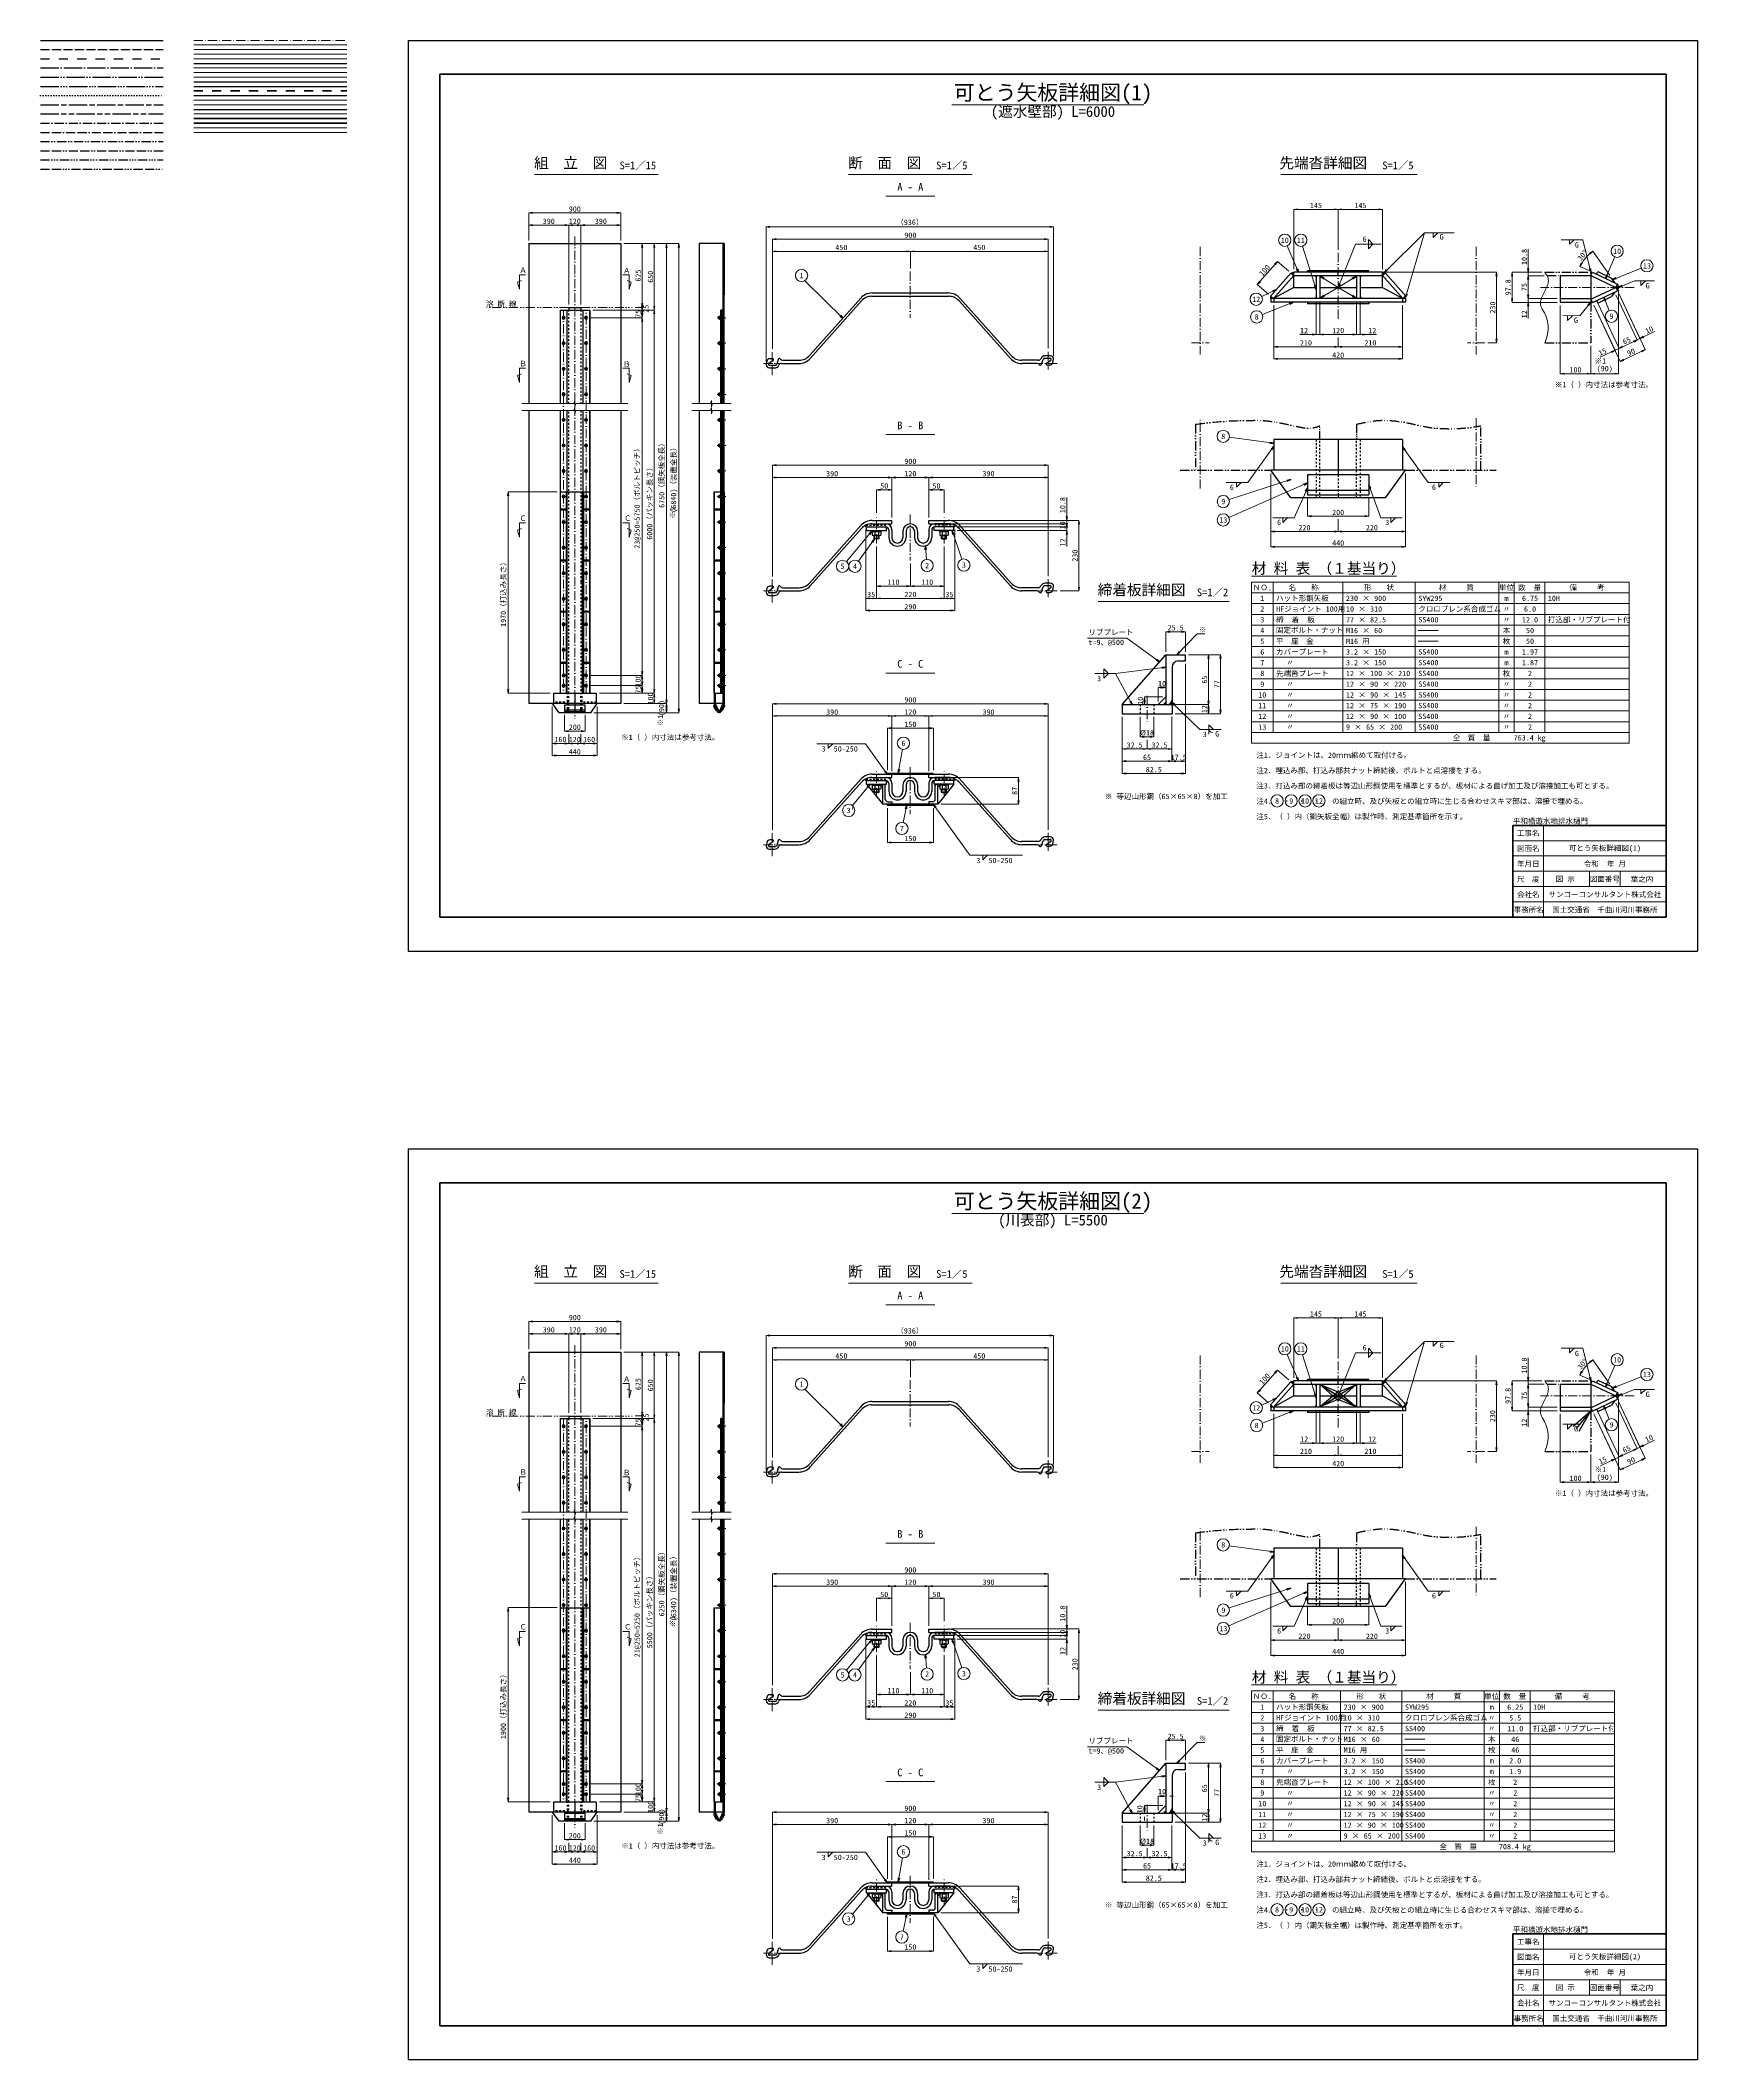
# Model space of a CAD drawing. Header units: millimetres. Extents: x -4215 to 12000, y -28161 to -8405.
import ezdxf
from ezdxf.enums import TextEntityAlignment as Align

# ---------------------------------------------------------------- set-up
doc = ezdxf.new("R2010")
doc.units = ezdxf.units.MM
doc.header["$LTSCALE"] = 15
doc.header["$PDSIZE"] = 300
for name, pattern in [('DIVIDE', [8.9, 5.5, -0.8, 0.5, -0.8, 0.5, -0.8]), ('SXF_一点二短鎖線', [16.75, 6, -1.5, 6, -1.5, 0.25, -1.5]), ('SXF_一点短鎖線', [9.25, 6, -1.5, 0.25, -1.5]), ('SXF_一点鎖線', [18.5, 12, -1.5, 3.5, -1.5]), ('SXF_一点長鎖線', [15.25, 12, -1.5, 0.25, -1.5]), ('SXF_三点二短鎖線', [20.25, 6, -1.5, 6, -1.5, 0.25, -1.5, 0.25, -1.5, 0.25, -1.5]), ('SXF_三点短鎖線', [12.75, 6, -1.5, 0.25, -1.5, 0.25, -1.5, 0.25, -1.5]), ('SXF_三点長鎖線', [18.75, 12, -1.5, 0.25, -1.5, 0.25, -1.5, 0.25, -1.5]), ('SXF_二点二短鎖線', [18.5, 6, -1.5, 6, -1.5, 0.25, -1.5, 0.25, -1.5]), ('SXF_二点短鎖線', [11, 6, -1.5, 0.25, -1.5, 0.25, -1.5]), ('SXF_二点鎖線', [23.5, 12, -1.5, 3.5, -1.5, 3.5, -1.5]), ('SXF_二点長鎖線', [17, 12, -1.5, 0.25, -1.5, 0.25, -1.5]), ('SXF_点線', [1.75, 0.25, -1.5]), ('SXF_破線', [7.5, 6, -1.5]), ('SXF_跳び破線', [12, 6, -6])]:
    doc.linetypes.add(name, pattern=pattern)
doc.layers.get('Defpoints').update_dxf_attribs({"color": 153})
for name, color, linetype, lineweight in [('D-BMK', 2, 'SXF_一点短鎖線', 13), ('D-BMK-HTXT', 7, 'Continuous', 13), ('D-BMK-TXT', 7, 'Continuous', 13), ('D-DCR-HCH1', 2, 'Continuous', 18), ('D-DOC', 7, 'Continuous', 13), ('D-MTR-TXT', 7, 'Continuous', 18), ('D-ORD', 7, 'Continuous', 13), ('D-STR', 1, 'Continuous', 25), ('D-STR-DIM', 7, 'Continuous', 13), ('D-STR-HTXT', 7, 'Continuous', 13), ('D-STR-STR1', 2, 'Continuous', 13), ('D-STR-STR2', 6, 'Continuous', 25), ('D-STR-STR3', 4, 'Continuous', 25), ('D-STR-STR4', 1, 'SXF_跳び破線', 50), ('D-STR-STR5', 6, 'Continuous', 25), ('D-STR-STR6', 7, 'Continuous', 13), ('D-STR-STR7', 1, 'Continuous', 13), ('D-STR-STRA', 1, 'Continuous', 25), ('D-STR-TXT', 7, 'Continuous', 13), ('D-TTL', 2, 'Continuous', 140), ('D-TTL-FRAM', 2, 'Continuous', 50), ('D-TTL-LINE', 7, 'Continuous', 13), ('D-TTL-TXT', 7, 'Continuous', 13)]:
    doc.layers.add(name, color=color, linetype=linetype, lineweight=lineweight)
doc.styles.add('MS ゴシック', font='MS Gothic.ttf')
doc.dimstyles.new('DIM-15', dxfattribs={"dimscale": 15, "dimtxt": 3.5, "dimasz": 2.5, "dimexe": 0, "dimexo": 2, "dimgap": 0.8, "dimtad": 1, "dimdec": 1, "dimdsep": 46, "dimtxsty": 'MS ゴシック', "dimblk": 'OPEN', "dimcen": 0.1, "dimaunit": 1, "dimadec": 4, "dimazin": 0, "dimtfac": 1, "dimtdec": 1, "dimtmove": 0, "dimatfit": 3, "dimldrblk": 'OPEN', "dimfxl": 1, "dimtolj": 1, "dimtzin": 0, "dimlwd": -1, "dimlwe": -1, "dimarcsym": 2})
doc.dimstyles.new('DIM-15-F', dxfattribs={"dimscale": 15, "dimtxt": 3.5, "dimasz": 2.5, "dimexe": 0, "dimexo": 2, "dimgap": 0.8, "dimtad": 1, "dimdec": 1, "dimdsep": 46, "dimtxsty": 'MS ゴシック', "dimblk": 'OPEN', "dimcen": 0.1, "dimaunit": 1, "dimadec": 4, "dimazin": 0, "dimtfac": 1, "dimtdec": 1, "dimtmove": 2, "dimatfit": 3, "dimldrblk": 'OPEN', "dimfxl": 1, "dimtolj": 1, "dimtzin": 0, "dimlwd": -1, "dimlwe": -1, "dimarcsym": 2})

# ---------------------------------------------------------------- blocks, each defined once
blk = doc.blocks.new('_Open')
at = {"color": 0, "linetype": 'ByBlock', "lineweight": -2}
for p, q in [((-1, 0.167), (0, 0)), ((-1, -0.167), (0, 0)), ((0, 0), (-1, 0))]:
    blk.add_line(p, q, dxfattribs=at)
blk = doc.blocks.new('*D2')
at = {"layer": 'D-STR-DIM', "color": 0, "transparency": 16777216}
for p, q in [((8048, -10644), (8048, -10058)), ((8086, -10058), (8446, -10058)), ((8483, -10454), (8483, -10058))]:
    blk.add_line(p, q, dxfattribs=at)
at = {"layer": 'Defpoints', "color": 0, "transparency": 16777216}
for p in [(8483, -10058), (8483, -10484), (8048, -10674)]:
    blk.add_point(p, dxfattribs=at)
at = {"layer": 'D-STR-DIM', "color": 0, "transparency": 16777216, "xscale": 37.5, "yscale": 37.5, "zscale": 37.5, "rotation": 180}
blk.add_blockref('_Open', (8048, -10058), dxfattribs=at)
at = {"layer": 'D-STR-DIM', "color": 0, "transparency": 16777216, "xscale": 37.5, "yscale": 37.5, "zscale": 37.5}
blk.add_blockref('_Open', (8483, -10058), dxfattribs=at)
at = {"layer": 'D-STR-DIM', "color": 0, "transparency": 16777216, "insert": (8266, -10020), "char_height": 52.5, "attachment_point": 5, "style": 'MS ゴシック'}
blk.add_mtext('\\A1;145', dxfattribs=at)
blk = doc.blocks.new('*D3')
at = {"layer": 'D-STR-DIM', "color": 0, "transparency": 16777216}
for p, q in [((8483, -10454), (8483, -10058)), ((8521, -10058), (8881, -10058)), ((8918, -10644), (8918, -10058))]:
    blk.add_line(p, q, dxfattribs=at)
at = {"layer": 'Defpoints', "color": 0, "transparency": 16777216}
for p in [(8918, -10058), (8483, -10484), (8918, -10674)]:
    blk.add_point(p, dxfattribs=at)
at = {"layer": 'D-STR-DIM', "color": 0, "transparency": 16777216, "xscale": 37.5, "yscale": 37.5, "zscale": 37.5, "rotation": 180}
blk.add_blockref('_Open', (8483, -10058), dxfattribs=at)
at = {"layer": 'D-STR-DIM', "color": 0, "transparency": 16777216, "xscale": 37.5, "yscale": 37.5, "zscale": 37.5}
blk.add_blockref('_Open', (8918, -10058), dxfattribs=at)
at = {"layer": 'D-STR-DIM', "color": 0, "transparency": 16777216, "insert": (8701, -10020), "char_height": 52.5, "attachment_point": 5, "style": 'MS ゴシック'}
blk.add_mtext('\\A1;145', dxfattribs=at)
blk = doc.blocks.new('*D79')
at = {"layer": 'D-STR-DIM', "color": 0, "transparency": 16777216}
for p, q in [((7853, -10997), (7853, -11402)), ((7891, -11402), (8446, -11402)), ((8483, -11312), (8483, -11402))]:
    blk.add_line(p, q, dxfattribs=at)
at = {"layer": 'Defpoints', "color": 0, "transparency": 16777216}
for p in [(7853, -10967), (8483, -11282), (8483, -11402)]:
    blk.add_point(p, dxfattribs=at)
at = {"layer": 'D-STR-DIM', "color": 0, "transparency": 16777216, "xscale": 37.5, "yscale": 37.5, "zscale": 37.5, "rotation": 180}
blk.add_blockref('_Open', (7853, -11402), dxfattribs=at)
at = {"layer": 'D-STR-DIM', "color": 0, "transparency": 16777216, "xscale": 37.5, "yscale": 37.5, "zscale": 37.5}
blk.add_blockref('_Open', (8483, -11402), dxfattribs=at)
at = {"layer": 'D-STR-DIM', "color": 0, "transparency": 16777216, "insert": (8168, -11364), "char_height": 52.5, "attachment_point": 5, "style": 'MS ゴシック'}
blk.add_mtext('\\A1;210', dxfattribs=at)
blk = doc.blocks.new('*D80')
at = {"layer": 'D-STR-DIM', "color": 0, "transparency": 16777216}
for p, q in [((9113, -10997), (9113, -11402)), ((8483, -11312), (8483, -11402)), ((8521, -11402), (9076, -11402))]:
    blk.add_line(p, q, dxfattribs=at)
at = {"layer": 'Defpoints', "color": 0, "transparency": 16777216}
for p in [(9113, -10967), (8483, -11282), (9113, -11402)]:
    blk.add_point(p, dxfattribs=at)
at = {"layer": 'D-STR-DIM', "color": 0, "transparency": 16777216, "xscale": 37.5, "yscale": 37.5, "zscale": 37.5, "rotation": 180}
blk.add_blockref('_Open', (8483, -11402), dxfattribs=at)
at = {"layer": 'D-STR-DIM', "color": 0, "transparency": 16777216, "xscale": 37.5, "yscale": 37.5, "zscale": 37.5}
blk.add_blockref('_Open', (9113, -11402), dxfattribs=at)
at = {"layer": 'D-STR-DIM', "color": 0, "transparency": 16777216, "insert": (8798, -11364), "char_height": 52.5, "attachment_point": 5, "style": 'MS ゴシック'}
blk.add_mtext('\\A1;210', dxfattribs=at)
blk = doc.blocks.new('*D81')
at = {"layer": 'D-STR-DIM', "color": 0, "transparency": 16777216}
for p, q in [((7853, -10997), (7853, -11522)), ((9113, -10997), (9113, -11522)), ((7891, -11522), (9076, -11522))]:
    blk.add_line(p, q, dxfattribs=at)
at = {"layer": 'Defpoints', "color": 0, "transparency": 16777216}
for p in [(7853, -10967), (9113, -10967), (9113, -11522)]:
    blk.add_point(p, dxfattribs=at)
at = {"layer": 'D-STR-DIM', "color": 0, "transparency": 16777216, "xscale": 37.5, "yscale": 37.5, "zscale": 37.5, "rotation": 180}
blk.add_blockref('_Open', (7853, -11522), dxfattribs=at)
at = {"layer": 'D-STR-DIM', "color": 0, "transparency": 16777216, "xscale": 37.5, "yscale": 37.5, "zscale": 37.5}
blk.add_blockref('_Open', (9113, -11522), dxfattribs=at)
at = {"layer": 'D-STR-DIM', "color": 0, "transparency": 16777216, "insert": (8483, -11484), "char_height": 52.5, "attachment_point": 5, "style": 'MS ゴシック'}
blk.add_mtext('\\A1;420', dxfattribs=at)
blk = doc.blocks.new('*D82')
at = {"layer": 'D-STR-DIM', "color": 0, "transparency": 16777216}
for p, q in [((7717, -10765), (7866, -10596)), ((7999, -10663), (7891, -10568)), ((7800, -10888), (7692, -10793))]:
    blk.add_line(p, q, dxfattribs=at)
at = {"layer": 'Defpoints', "color": 0, "transparency": 16777216}
for p in [(7891, -10568), (8021, -10683), (7823, -10908)]:
    blk.add_point(p, dxfattribs=at)
at = {"layer": 'D-STR-DIM', "color": 0, "transparency": 16777216, "xscale": 37.5, "yscale": 37.5, "zscale": 37.5}
for p, rotation in [((7891, -10568), 48.54184892938935), ((7692, -10793), 228.5418489293893)]:
    blk.add_blockref('_Open', p, dxfattribs=dict(at, rotation=rotation))
at = {"layer": 'D-STR-DIM', "color": 0, "transparency": 16777216, "insert": (7763, -10655), "char_height": 52.5, "attachment_point": 5, "rotation": 48.5418, "style": 'MS ゴシック'}
blk.add_mtext('\\A1;100', dxfattribs=at)
blk = doc.blocks.new('*D83')
at = {"layer": 'D-STR-DIM', "color": 0, "transparency": 16777216}
for p, q in [((8948, -10674), (10033, -10674)), ((10033, -10711), (10033, -11326)), ((9949, -11364), (10033, -11364))]:
    blk.add_line(p, q, dxfattribs=at)
at = {"layer": 'Defpoints', "color": 0, "transparency": 16777216}
for p in [(8918, -10674), (9919, -11364), (10033, -11364)]:
    blk.add_point(p, dxfattribs=at)
at = {"layer": 'D-STR-DIM', "color": 0, "transparency": 16777216, "xscale": 37.5, "yscale": 37.5, "zscale": 37.5}
for p, rotation in [((10033, -10674), 90), ((10033, -11364), 270)]:
    blk.add_blockref('_Open', p, dxfattribs=dict(at, rotation=rotation))
at = {"layer": 'D-STR-DIM', "color": 0, "transparency": 16777216, "insert": (9995, -11019), "char_height": 52.5, "attachment_point": 5, "rotation": 90, "style": 'MS ゴシック'}
blk.add_mtext('\\A1;230', dxfattribs=at)
blk = doc.blocks.new('*D84')
at = {"layer": 'D-STR-DIM', "color": 0, "transparency": 16777216}
for p, q in [((7823, -12641), (7823, -13361)), ((9143, -12641), (9143, -13361)), ((7861, -13361), (9106, -13361))]:
    blk.add_line(p, q, dxfattribs=at)
at = {"layer": 'Defpoints', "color": 0, "transparency": 16777216}
for p in [(7823, -12611), (9143, -12611), (9143, -13361)]:
    blk.add_point(p, dxfattribs=at)
at = {"layer": 'D-STR-DIM', "color": 0, "transparency": 16777216, "xscale": 37.5, "yscale": 37.5, "zscale": 37.5, "rotation": 180}
blk.add_blockref('_Open', (7823, -13361), dxfattribs=at)
at = {"layer": 'D-STR-DIM', "color": 0, "transparency": 16777216, "xscale": 37.5, "yscale": 37.5, "zscale": 37.5}
blk.add_blockref('_Open', (9143, -13361), dxfattribs=at)
at = {"layer": 'D-STR-DIM', "color": 0, "transparency": 16777216, "insert": (8483, -13323), "char_height": 52.5, "attachment_point": 5, "style": 'MS ゴシック'}
blk.add_mtext('\\A1;440', dxfattribs=at)
blk = doc.blocks.new('*D85')
at = {"layer": 'D-STR-DIM', "color": 0, "transparency": 16777216}
for p, q in [((8183, -12881), (8183, -13061)), ((8783, -12881), (8783, -13061)), ((8221, -13061), (8746, -13061))]:
    blk.add_line(p, q, dxfattribs=at)
at = {"layer": 'Defpoints', "color": 0, "transparency": 16777216}
for p in [(8183, -12851), (8783, -12851), (8783, -13061)]:
    blk.add_point(p, dxfattribs=at)
at = {"layer": 'D-STR-DIM', "color": 0, "transparency": 16777216, "xscale": 37.5, "yscale": 37.5, "zscale": 37.5, "rotation": 180}
blk.add_blockref('_Open', (8183, -13061), dxfattribs=at)
at = {"layer": 'D-STR-DIM', "color": 0, "transparency": 16777216, "xscale": 37.5, "yscale": 37.5, "zscale": 37.5}
blk.add_blockref('_Open', (8783, -13061), dxfattribs=at)
at = {"layer": 'D-STR-DIM', "color": 0, "transparency": 16777216, "insert": (8483, -13023), "char_height": 52.5, "attachment_point": 5, "style": 'MS ゴシック'}
blk.add_mtext('\\A1;200', dxfattribs=at)
blk = doc.blocks.new('*D86')
at = {"layer": 'D-STR-DIM', "color": 0, "transparency": 16777216}
for p, q in [((7823, -12641), (7823, -13211)), ((7861, -13211), (8446, -13211)), ((8483, -13091), (8483, -13211))]:
    blk.add_line(p, q, dxfattribs=at)
at = {"layer": 'Defpoints', "color": 0, "transparency": 16777216}
for p in [(7823, -12611), (8483, -13061), (8483, -13211)]:
    blk.add_point(p, dxfattribs=at)
at = {"layer": 'D-STR-DIM', "color": 0, "transparency": 16777216, "xscale": 37.5, "yscale": 37.5, "zscale": 37.5, "rotation": 180}
blk.add_blockref('_Open', (7823, -13211), dxfattribs=at)
at = {"layer": 'D-STR-DIM', "color": 0, "transparency": 16777216, "xscale": 37.5, "yscale": 37.5, "zscale": 37.5}
blk.add_blockref('_Open', (8483, -13211), dxfattribs=at)
at = {"layer": 'D-STR-DIM', "color": 0, "transparency": 16777216, "insert": (8153, -13173), "char_height": 52.5, "attachment_point": 5, "style": 'MS ゴシック'}
blk.add_mtext('\\A1;220', dxfattribs=at)
blk = doc.blocks.new('*D87')
at = {"layer": 'D-STR-DIM', "color": 0, "transparency": 16777216}
for p, q in [((9143, -12641), (9143, -13211)), ((8483, -13091), (8483, -13211)), ((8521, -13211), (9106, -13211))]:
    blk.add_line(p, q, dxfattribs=at)
at = {"layer": 'Defpoints', "color": 0, "transparency": 16777216}
for p in [(9143, -12611), (8483, -13061), (9143, -13211)]:
    blk.add_point(p, dxfattribs=at)
at = {"layer": 'D-STR-DIM', "color": 0, "transparency": 16777216, "xscale": 37.5, "yscale": 37.5, "zscale": 37.5, "rotation": 180}
blk.add_blockref('_Open', (8483, -13211), dxfattribs=at)
at = {"layer": 'D-STR-DIM', "color": 0, "transparency": 16777216, "xscale": 37.5, "yscale": 37.5, "zscale": 37.5}
blk.add_blockref('_Open', (9143, -13211), dxfattribs=at)
at = {"layer": 'D-STR-DIM', "color": 0, "transparency": 16777216, "insert": (8813, -13173), "char_height": 52.5, "attachment_point": 5, "style": 'MS ゴシック'}
blk.add_mtext('\\A1;220', dxfattribs=at)
blk = doc.blocks.new('*D88')
at = {"layer": 'D-STR-DIM', "color": 0, "transparency": 16777216}
for p, q in [((10342, -10637), (10342, -10449)), ((10476, -10674), (10342, -10674)), ((10342, -10707), (10342, -10674)), ((10497, -10707), (10342, -10707)), ((10342, -10744), (10342, -10782))]:
    blk.add_line(p, q, dxfattribs=at)
at = {"layer": 'Defpoints', "color": 0, "transparency": 16777216}
for p in [(10342, -10707), (10506, -10674), (10527, -10707)]:
    blk.add_point(p, dxfattribs=at)
at = {"layer": 'D-STR-DIM', "color": 0, "transparency": 16777216, "xscale": 37.5, "yscale": 37.5, "zscale": 37.5}
for p, rotation in [((10342, -10674), 270), ((10342, -10707), 90)]:
    blk.add_blockref('_Open', p, dxfattribs=dict(at, rotation=rotation))
at = {"layer": 'D-STR-DIM', "color": 0, "transparency": 16777216, "insert": (10304, -10524), "char_height": 52.5, "attachment_point": 5, "rotation": 90, "style": 'MS ゴシック'}
blk.add_mtext('\\A1;10.8', dxfattribs=at)
blk = doc.blocks.new('*D89')
at = {"layer": 'D-STR-DIM', "color": 0, "transparency": 16777216}
for p, q in [((10497, -10707), (10342, -10707)), ((10342, -10744), (10342, -10894)), ((10626, -10932), (10342, -10932))]:
    blk.add_line(p, q, dxfattribs=at)
at = {"layer": 'Defpoints', "color": 0, "transparency": 16777216}
for p in [(10527, -10707), (10342, -10932), (10656, -10932)]:
    blk.add_point(p, dxfattribs=at)
at = {"layer": 'D-STR-DIM', "color": 0, "transparency": 16777216, "xscale": 37.5, "yscale": 37.5, "zscale": 37.5}
for p, rotation in [((10342, -10707), 90), ((10342, -10932), 270)]:
    blk.add_blockref('_Open', p, dxfattribs=dict(at, rotation=rotation))
at = {"layer": 'D-STR-DIM', "color": 0, "transparency": 16777216, "insert": (10304, -10819), "char_height": 52.5, "attachment_point": 5, "rotation": 90, "style": 'MS ゴシック'}
blk.add_mtext('\\A1;75', dxfattribs=at)
blk = doc.blocks.new('*D90')
at = {"layer": 'D-STR-DIM', "color": 0, "transparency": 16777216}
for p, q in [((10342, -10894), (10342, -10857)), ((10626, -10932), (10342, -10932)), ((10342, -10932), (10342, -10968)), ((10626, -10968), (10342, -10968)), ((10342, -11005), (10342, -11126))]:
    blk.add_line(p, q, dxfattribs=at)
at = {"layer": 'Defpoints', "color": 0, "transparency": 16777216}
for p in [(10342, -10968), (10656, -10932), (10656, -10968)]:
    blk.add_point(p, dxfattribs=at)
at = {"layer": 'D-STR-DIM', "color": 0, "transparency": 16777216, "xscale": 37.5, "yscale": 37.5, "zscale": 37.5}
for p, rotation in [((10342, -10932), 270), ((10342, -10968), 90)]:
    blk.add_blockref('_Open', p, dxfattribs=dict(at, rotation=rotation))
at = {"layer": 'D-STR-DIM', "color": 0, "transparency": 16777216, "insert": (10304, -11085), "char_height": 52.5, "attachment_point": 5, "rotation": 90, "style": 'MS ゴシック'}
blk.add_mtext('\\A1;12', dxfattribs=at)
blk = doc.blocks.new('*D91')
at = {"layer": 'D-STR-DIM', "color": 0, "transparency": 16777216}
for p, q in [((10476, -10674), (10184, -10674)), ((10184, -10712), (10184, -10930)), ((10626, -10968), (10184, -10968))]:
    blk.add_line(p, q, dxfattribs=at)
at = {"layer": 'Defpoints', "color": 0, "transparency": 16777216}
for p in [(10506, -10674), (10184, -10968), (10656, -10968)]:
    blk.add_point(p, dxfattribs=at)
at = {"layer": 'D-STR-DIM', "color": 0, "transparency": 16777216, "xscale": 37.5, "yscale": 37.5, "zscale": 37.5}
for p, rotation in [((10184, -10674), 90), ((10184, -10968), 270)]:
    blk.add_blockref('_Open', p, dxfattribs=dict(at, rotation=rotation))
at = {"layer": 'D-STR-DIM', "color": 0, "transparency": 16777216, "insert": (10145, -10821), "char_height": 52.5, "attachment_point": 5, "rotation": 90, "style": 'MS ゴシック'}
blk.add_mtext('\\A1;97.8', dxfattribs=at)
blk = doc.blocks.new('*D92')
at = {"layer": 'D-STR-DIM', "color": 0, "transparency": 16777216}
for p, q in [((10656, -10998), (10656, -11666)), ((10956, -11394), (10956, -11666)), ((10694, -11666), (10919, -11666))]:
    blk.add_line(p, q, dxfattribs=at)
at = {"layer": 'Defpoints', "color": 0, "transparency": 16777216}
for p in [(10656, -10968), (10956, -11364), (10956, -11666)]:
    blk.add_point(p, dxfattribs=at)
at = {"layer": 'D-STR-DIM', "color": 0, "transparency": 16777216, "xscale": 37.5, "yscale": 37.5, "zscale": 37.5, "rotation": 180}
blk.add_blockref('_Open', (10656, -11666), dxfattribs=at)
at = {"layer": 'D-STR-DIM', "color": 0, "transparency": 16777216, "xscale": 37.5, "yscale": 37.5, "zscale": 37.5}
blk.add_blockref('_Open', (10956, -11666), dxfattribs=at)
at = {"layer": 'D-STR-DIM', "color": 0, "transparency": 16777216, "insert": (10806, -11628), "char_height": 52.5, "attachment_point": 5, "style": 'MS ゴシック'}
blk.add_mtext('\\A1;100', dxfattribs=at)
blk = doc.blocks.new('*D93')
at = {"layer": 'D-STR-DIM', "color": 0, "transparency": 16777216}
for p, q in [((11025, -10977), (11233, -11418)), ((11201, -10894), (11409, -11335)), ((11267, -11402), (11375, -11351))]:
    blk.add_line(p, q, dxfattribs=at)
at = {"layer": 'Defpoints', "color": 0, "transparency": 16777216}
for p in [(11012, -10950), (11189, -10867), (11409, -11335)]:
    blk.add_point(p, dxfattribs=at)
at = {"layer": 'D-STR-DIM', "color": 0, "transparency": 16777216, "xscale": 37.5, "yscale": 37.5, "zscale": 37.5}
for p, rotation in [((11233, -11418), 205.2210134087027), ((11409, -11335), 25.22101340870269)]:
    blk.add_blockref('_Open', p, dxfattribs=dict(at, rotation=rotation))
at = {"layer": 'D-STR-DIM', "color": 0, "transparency": 16777216, "insert": (11305, -11342), "char_height": 52.5, "attachment_point": 5, "rotation": 25.221, "style": 'MS ゴシック'}
blk.add_mtext('\\A1;65', dxfattribs=at)
blk = doc.blocks.new('*D94')
at = {"layer": 'D-STR-DIM', "color": 0, "transparency": 16777216}
for p, q in [((11141, -10706), (10975, -10467)), ((10944, -10661), (10849, -10617))]:
    blk.add_line(p, q, dxfattribs=at)
blk.add_arc((11189, -10775), 374, 130.5224, 149.3604, dxfattribs=at)
at = {"layer": 'Defpoints', "color": 0, "transparency": 16777216}
for p in [(10924, -10510), (10971, -10674), (11158, -10730), (11189, -10775), (11189, -10775)]:
    blk.add_point(p, dxfattribs=at)
at = {"layer": 'D-STR-DIM', "color": 0, "transparency": 16777216, "xscale": 37.5, "yscale": 37.5, "zscale": 37.5}
for p, rotation in [((10975, -10467), 37.65070194036264), ((10849, -10617), 242.2320942178441)]:
    blk.add_blockref('_Open', p, dxfattribs=dict(at, rotation=rotation))
at = {"layer": 'D-STR-DIM', "color": 0, "transparency": 16777216, "insert": (10873, -10509), "char_height": 52.5, "attachment_point": 5, "rotation": 49.9414, "style": 'MS ゴシック'}
blk.add_mtext('\\A1;30°', dxfattribs=at)
blk = doc.blocks.new('*D95')
at = {"layer": 'D-STR-DIM', "color": 0, "transparency": 16777216}
for p, q in [((11226, -10852), (11226, -11666)), ((10956, -11394), (10956, -11666)), ((10994, -11666), (11189, -11666))]:
    blk.add_line(p, q, dxfattribs=at)
at = {"layer": 'Defpoints', "color": 0, "transparency": 16777216}
for p in [(11226, -10822), (10956, -11364), (11226, -11666)]:
    blk.add_point(p, dxfattribs=at)
at = {"layer": 'D-STR-DIM', "color": 0, "transparency": 16777216, "xscale": 37.5, "yscale": 37.5, "zscale": 37.5, "rotation": 180}
blk.add_blockref('_Open', (10956, -11666), dxfattribs=at)
at = {"layer": 'D-STR-DIM', "color": 0, "transparency": 16777216, "xscale": 37.5, "yscale": 37.5, "zscale": 37.5}
blk.add_blockref('_Open', (11226, -11666), dxfattribs=at)
at = {"layer": 'D-STR-DIM', "color": 0, "transparency": 16777216, "insert": (11091, -11623), "char_height": 52.5, "attachment_point": 5, "style": 'MS ゴシック'}
blk.add_mtext('\\A1;(90)', dxfattribs=at)
blk = doc.blocks.new('*D96')
at = {"layer": 'D-STR-DIM', "color": 0, "transparency": 16777216}
for p, q in [((10984, -10996), (11192, -11437)), ((11025, -10977), (11233, -11418)), ((11158, -11453), (11048, -11505)), ((11233, -11418), (11192, -11437)), ((11267, -11402), (11300, -11386))]:
    blk.add_line(p, q, dxfattribs=at)
at = {"layer": 'Defpoints', "color": 0, "transparency": 16777216}
for p in [(10971, -10969), (11012, -10950), (11233, -11418)]:
    blk.add_point(p, dxfattribs=at)
at = {"layer": 'D-STR-DIM', "color": 0, "transparency": 16777216, "xscale": 37.5, "yscale": 37.5, "zscale": 37.5}
for p, rotation in [((11192, -11437), 25.22101340870606), ((11233, -11418), 205.221013408706)]:
    blk.add_blockref('_Open', p, dxfattribs=dict(at, rotation=rotation))
at = {"layer": 'D-STR-DIM', "color": 0, "transparency": 16777216, "insert": (11069, -11453), "char_height": 52.5, "attachment_point": 5, "rotation": 25.221, "style": 'MS ゴシック'}
blk.add_mtext('\\A1;15', dxfattribs=at)
blk = doc.blocks.new('*D97')
at = {"layer": 'D-STR-DIM', "color": 0, "transparency": 16777216}
for p, q in [((10984, -10996), (11243, -11546)), ((11229, -10881), (11487, -11431)), ((11277, -11530), (11453, -11447))]:
    blk.add_line(p, q, dxfattribs=at)
at = {"layer": 'Defpoints', "color": 0, "transparency": 16777216}
for p in [(11216, -10854), (10971, -10969), (11487, -11431)]:
    blk.add_point(p, dxfattribs=at)
at = {"layer": 'D-STR-DIM', "color": 0, "transparency": 16777216, "xscale": 37.5, "yscale": 37.5, "zscale": 37.5}
for p, rotation in [((11487, -11431), 25.22101340870234), ((11243, -11546), 205.2210134087023)]:
    blk.add_blockref('_Open', p, dxfattribs=dict(at, rotation=rotation))
at = {"layer": 'D-STR-DIM', "color": 0, "transparency": 16777216, "insert": (11349, -11454), "char_height": 52.5, "attachment_point": 5, "rotation": 25.221, "style": 'MS ゴシック'}
blk.add_mtext('\\A1;90', dxfattribs=at)
blk = doc.blocks.new('*D98')
at = {"layer": 'D-STR-DIM', "color": 0, "transparency": 16777216}
for p, q in [((11201, -10894), (11409, -11335)), ((11229, -10881), (11436, -11322)), ((11470, -11306), (11581, -11254)), ((11375, -11351), (11341, -11367)), ((11409, -11335), (11436, -11322))]:
    blk.add_line(p, q, dxfattribs=at)
at = {"layer": 'Defpoints', "color": 0, "transparency": 16777216}
for p in [(11216, -10854), (11189, -10867), (11436, -11322)]:
    blk.add_point(p, dxfattribs=at)
at = {"layer": 'D-STR-DIM', "color": 0, "transparency": 16777216, "xscale": 37.5, "yscale": 37.5, "zscale": 37.5}
for p, rotation in [((11409, -11335), 25.22101340870702), ((11436, -11322), 205.2210134087071)]:
    blk.add_blockref('_Open', p, dxfattribs=dict(at, rotation=rotation))
at = {"layer": 'D-STR-DIM', "color": 0, "transparency": 16777216, "insert": (11527, -11237), "char_height": 52.5, "attachment_point": 5, "rotation": 25.221, "style": 'MS ゴシック'}
blk.add_mtext('\\A1;10', dxfattribs=at)
blk = doc.blocks.new('*D99')
at = {"layer": 'D-STR-DIM', "color": 0, "transparency": 16777216}
for p, q in [((6797, -14386), (6797, -14191)), ((6835, -14191), (6951, -14191)), ((6988, -14386), (6988, -14191))]:
    blk.add_line(p, q, dxfattribs=at)
at = {"layer": 'Defpoints', "color": 0, "transparency": 16777216}
for p in [(6988, -14191), (6797, -14416), (6988, -14416)]:
    blk.add_point(p, dxfattribs=at)
at = {"layer": 'D-STR-DIM', "color": 0, "transparency": 16777216, "xscale": 37.5, "yscale": 37.5, "zscale": 37.5, "rotation": 180}
blk.add_blockref('_Open', (6797, -14191), dxfattribs=at)
at = {"layer": 'D-STR-DIM', "color": 0, "transparency": 16777216, "xscale": 37.5, "yscale": 37.5, "zscale": 37.5}
blk.add_blockref('_Open', (6988, -14191), dxfattribs=at)
at = {"layer": 'D-STR-DIM', "color": 0, "transparency": 16777216, "insert": (6893, -14152), "char_height": 52.5, "attachment_point": 5, "style": 'MS ゴシック'}
blk.add_mtext('\\A1;25.5', dxfattribs=at)
blk = doc.blocks.new('*D41')
at = {"layer": 'D-STR-DIM', "color": 0, "transparency": 16777216}
for p, q in [((6370, -15023), (6370, -15338)), ((6407, -15338), (6576, -15338)), ((6613, -15248), (6613, -15338))]:
    blk.add_line(p, q, dxfattribs=at)
at = {"layer": 'Defpoints', "color": 0, "transparency": 16777216}
for p in [(6370, -14993), (6613, -15218), (6613, -15338)]:
    blk.add_point(p, dxfattribs=at)
at = {"layer": 'D-STR-DIM', "color": 0, "transparency": 16777216, "xscale": 37.5, "yscale": 37.5, "zscale": 37.5, "rotation": 180}
blk.add_blockref('_Open', (6370, -15338), dxfattribs=at)
at = {"layer": 'D-STR-DIM', "color": 0, "transparency": 16777216, "xscale": 37.5, "yscale": 37.5, "zscale": 37.5}
blk.add_blockref('_Open', (6613, -15338), dxfattribs=at)
at = {"layer": 'D-STR-DIM', "color": 0, "transparency": 16777216, "insert": (6492, -15300), "char_height": 52.5, "attachment_point": 5, "style": 'MS ゴシック'}
blk.add_mtext('\\A1;32.5', dxfattribs=at)
blk = doc.blocks.new('*D42')
at = {"layer": 'D-STR-DIM', "color": 0, "transparency": 16777216}
for p, q in [((6857, -15023), (6857, -15338)), ((6613, -15248), (6613, -15338)), ((6651, -15338), (6820, -15338))]:
    blk.add_line(p, q, dxfattribs=at)
at = {"layer": 'Defpoints', "color": 0, "transparency": 16777216}
for p in [(6857, -14993), (6613, -15218), (6857, -15338)]:
    blk.add_point(p, dxfattribs=at)
at = {"layer": 'D-STR-DIM', "color": 0, "transparency": 16777216, "xscale": 37.5, "yscale": 37.5, "zscale": 37.5, "rotation": 180}
blk.add_blockref('_Open', (6613, -15338), dxfattribs=at)
at = {"layer": 'D-STR-DIM', "color": 0, "transparency": 16777216, "xscale": 37.5, "yscale": 37.5, "zscale": 37.5}
blk.add_blockref('_Open', (6857, -15338), dxfattribs=at)
at = {"layer": 'D-STR-DIM', "color": 0, "transparency": 16777216, "insert": (6735, -15300), "char_height": 52.5, "attachment_point": 5, "style": 'MS ゴシック'}
blk.add_mtext('\\A1;32.5', dxfattribs=at)
blk = doc.blocks.new('*D43')
at = {"layer": 'D-STR-DIM', "color": 0, "transparency": 16777216}
for p, q in [((6887, -14903), (7213, -14903)), ((6887, -14993), (7213, -14993)), ((7213, -14993), (7213, -14903)), ((7213, -14956), (7213, -14918)), ((7213, -14941), (7213, -14978))]:
    blk.add_line(p, q, dxfattribs=at)
at = {"layer": 'Defpoints', "color": 0, "transparency": 16777216}
for p in [(6857, -14903), (6857, -14993), (7213, -14903)]:
    blk.add_point(p, dxfattribs=at)
at = {"layer": 'D-STR-DIM', "color": 0, "transparency": 16777216, "xscale": 37.5, "yscale": 37.5, "zscale": 37.5}
for p, rotation in [((7213, -14903), 90), ((7213, -14993), 270)]:
    blk.add_blockref('_Open', p, dxfattribs=dict(at, rotation=rotation))
at = {"layer": 'D-STR-DIM', "color": 0, "transparency": 16777216, "insert": (7175, -14948), "char_height": 52.5, "attachment_point": 5, "rotation": 90, "style": 'MS ゴシック'}
blk.add_mtext('\\A1;12', dxfattribs=at)
blk = doc.blocks.new('*D44')
at = {"layer": 'D-STR-DIM', "color": 0, "transparency": 16777216}
for p, q in [((7018, -14416), (7213, -14416)), ((7213, -14866), (7213, -14453)), ((6887, -14903), (7213, -14903))]:
    blk.add_line(p, q, dxfattribs=at)
at = {"layer": 'Defpoints', "color": 0, "transparency": 16777216}
for p in [(6988, -14416), (7213, -14416), (6857, -14903)]:
    blk.add_point(p, dxfattribs=at)
at = {"layer": 'D-STR-DIM', "color": 0, "transparency": 16777216, "xscale": 37.5, "yscale": 37.5, "zscale": 37.5}
for p, rotation in [((7213, -14416), 90), ((7213, -14903), 270)]:
    blk.add_blockref('_Open', p, dxfattribs=dict(at, rotation=rotation))
at = {"layer": 'D-STR-DIM', "color": 0, "transparency": 16777216, "insert": (7175, -14659), "char_height": 52.5, "attachment_point": 5, "rotation": 90, "style": 'MS ゴシック'}
blk.add_mtext('\\A1;65', dxfattribs=at)
blk = doc.blocks.new('*D45')
at = {"layer": 'D-STR-DIM', "color": 0, "transparency": 16777216}
for p, q in [((6370, -15023), (6370, -15458)), ((6857, -15023), (6857, -15458)), ((6407, -15458), (6820, -15458))]:
    blk.add_line(p, q, dxfattribs=at)
at = {"layer": 'Defpoints', "color": 0, "transparency": 16777216}
for p in [(6370, -14993), (6857, -14993), (6857, -15458)]:
    blk.add_point(p, dxfattribs=at)
at = {"layer": 'D-STR-DIM', "color": 0, "transparency": 16777216, "xscale": 37.5, "yscale": 37.5, "zscale": 37.5, "rotation": 180}
blk.add_blockref('_Open', (6370, -15458), dxfattribs=at)
at = {"layer": 'D-STR-DIM', "color": 0, "transparency": 16777216, "xscale": 37.5, "yscale": 37.5, "zscale": 37.5}
blk.add_blockref('_Open', (6857, -15458), dxfattribs=at)
at = {"layer": 'D-STR-DIM', "color": 0, "transparency": 16777216, "insert": (6613, -15420), "char_height": 52.5, "attachment_point": 5, "style": 'MS ゴシック'}
blk.add_mtext('\\A1;65', dxfattribs=at)
blk = doc.blocks.new('*D46')
at = {"layer": 'D-STR-DIM', "color": 0, "transparency": 16777216}
for p, q in [((6722, -14873), (6722, -14737)), ((6722, -14737), (6797, -14737)), ((6760, -14737), (6722, -14737)), ((6760, -14737), (6797, -14737)), ((6797, -14798), (6797, -14737))]:
    blk.add_line(p, q, dxfattribs=at)
at = {"layer": 'Defpoints', "color": 0, "transparency": 16777216}
for p in [(6797, -14737), (6722, -14903), (6797, -14828)]:
    blk.add_point(p, dxfattribs=at)
at = {"layer": 'D-STR-DIM', "color": 0, "transparency": 16777216, "xscale": 37.5, "yscale": 37.5, "zscale": 37.5, "rotation": 180}
blk.add_blockref('_Open', (6722, -14737), dxfattribs=at)
at = {"layer": 'D-STR-DIM', "color": 0, "transparency": 16777216, "xscale": 37.5, "yscale": 37.5, "zscale": 37.5}
blk.add_blockref('_Open', (6797, -14737), dxfattribs=at)
at = {"layer": 'D-STR-DIM', "color": 0, "transparency": 16777216, "insert": (6760, -14699), "char_height": 52.5, "attachment_point": 5, "style": 'MS ゴシック'}
blk.add_mtext('\\A1;10', dxfattribs=at)
blk = doc.blocks.new('*D47')
at = {"layer": 'D-STR-DIM', "color": 0, "transparency": 16777216}
for p, q in [((6546, -15023), (6546, -15218)), ((6681, -15023), (6681, -15218)), ((6583, -15218), (6643, -15218))]:
    blk.add_line(p, q, dxfattribs=at)
at = {"layer": 'Defpoints', "color": 0, "transparency": 16777216}
for p in [(6546, -14993), (6681, -14993), (6681, -15218)]:
    blk.add_point(p, dxfattribs=at)
at = {"layer": 'D-STR-DIM', "color": 0, "transparency": 16777216, "xscale": 37.5, "yscale": 37.5, "zscale": 37.5, "rotation": 180}
blk.add_blockref('_Open', (6546, -15218), dxfattribs=at)
at = {"layer": 'D-STR-DIM', "color": 0, "transparency": 16777216, "xscale": 37.5, "yscale": 37.5, "zscale": 37.5}
blk.add_blockref('_Open', (6681, -15218), dxfattribs=at)
at = {"layer": 'D-STR-DIM', "color": 0, "transparency": 16777216, "insert": (6613, -15180), "char_height": 52.5, "attachment_point": 5, "style": 'MS ゴシック'}
blk.add_mtext('\\A1;%%C18', dxfattribs=at)
blk = doc.blocks.new('*D48')
at = {"layer": 'D-STR-DIM', "color": 0, "transparency": 16777216}
for p, q in [((6988, -14506), (6988, -15458)), ((6857, -15023), (6857, -15458)), ((6857, -15458), (6988, -15458)), ((6895, -15458), (6932, -15458)), ((6951, -15458), (6913, -15458))]:
    blk.add_line(p, q, dxfattribs=at)
at = {"layer": 'Defpoints', "color": 0, "transparency": 16777216}
for p in [(6988, -14476), (6857, -14993), (6988, -15458)]:
    blk.add_point(p, dxfattribs=at)
at = {"layer": 'D-STR-DIM', "color": 0, "transparency": 16777216, "xscale": 37.5, "yscale": 37.5, "zscale": 37.5, "rotation": 180}
blk.add_blockref('_Open', (6857, -15458), dxfattribs=at)
at = {"layer": 'D-STR-DIM', "color": 0, "transparency": 16777216, "xscale": 37.5, "yscale": 37.5, "zscale": 37.5}
blk.add_blockref('_Open', (6988, -15458), dxfattribs=at)
at = {"layer": 'D-STR-DIM', "color": 0, "transparency": 16777216, "insert": (6923, -15420), "char_height": 52.5, "attachment_point": 5, "style": 'MS ゴシック'}
blk.add_mtext('\\A1;17.5', dxfattribs=at)
blk = doc.blocks.new('*D49')
at = {"layer": 'D-STR-DIM', "color": 0, "transparency": 16777216}
for p, q in [((6988, -14506), (6988, -15578)), ((6370, -15023), (6370, -15578)), ((6407, -15578), (6951, -15578))]:
    blk.add_line(p, q, dxfattribs=at)
at = {"layer": 'Defpoints', "color": 0, "transparency": 16777216}
for p in [(6988, -14476), (6370, -14993), (6988, -15578)]:
    blk.add_point(p, dxfattribs=at)
at = {"layer": 'D-STR-DIM', "color": 0, "transparency": 16777216, "xscale": 37.5, "yscale": 37.5, "zscale": 37.5, "rotation": 180}
blk.add_blockref('_Open', (6370, -15578), dxfattribs=at)
at = {"layer": 'D-STR-DIM', "color": 0, "transparency": 16777216, "xscale": 37.5, "yscale": 37.5, "zscale": 37.5}
blk.add_blockref('_Open', (6988, -15578), dxfattribs=at)
at = {"layer": 'D-STR-DIM', "color": 0, "transparency": 16777216, "insert": (6679, -15540), "char_height": 52.5, "attachment_point": 5, "style": 'MS ゴシック'}
blk.add_mtext('\\A1;82.5', dxfattribs=at)
blk = doc.blocks.new('*D50')
at = {"layer": 'D-STR-DIM', "color": 0, "transparency": 16777216}
for p, q in [((7018, -14416), (7333, -14416)), ((7333, -14956), (7333, -14453)), ((6887, -14993), (7333, -14993))]:
    blk.add_line(p, q, dxfattribs=at)
at = {"layer": 'Defpoints', "color": 0, "transparency": 16777216}
for p in [(6988, -14416), (7333, -14416), (6857, -14993)]:
    blk.add_point(p, dxfattribs=at)
at = {"layer": 'D-STR-DIM', "color": 0, "transparency": 16777216, "xscale": 37.5, "yscale": 37.5, "zscale": 37.5}
for p, rotation in [((7333, -14416), 90), ((7333, -14993), 270)]:
    blk.add_blockref('_Open', p, dxfattribs=dict(at, rotation=rotation))
at = {"layer": 'D-STR-DIM', "color": 0, "transparency": 16777216, "insert": (7295, -14704), "char_height": 52.5, "attachment_point": 5, "rotation": 90, "style": 'MS ゴシック'}
blk.add_mtext('\\A1;77', dxfattribs=at)
blk = doc.blocks.new('*D51')
at = {"layer": 'D-STR-DIM', "color": 0, "transparency": 16777216}
for p, q in [((6767, -14828), (6587, -14828)), ((6587, -14828), (6587, -14903)), ((6587, -14866), (6587, -14828)), ((6587, -14866), (6587, -14903)), ((6692, -14903), (6587, -14903))]:
    blk.add_line(p, q, dxfattribs=at)
at = {"layer": 'Defpoints', "color": 0, "transparency": 16777216}
for p in [(6587, -14903), (6722, -14903), (6797, -14828)]:
    blk.add_point(p, dxfattribs=at)
at = {"layer": 'D-STR-DIM', "color": 0, "transparency": 16777216, "xscale": 37.5, "yscale": 37.5, "zscale": 37.5}
for p, rotation in [((6587, -14828), 90), ((6587, -14903), 270)]:
    blk.add_blockref('_Open', p, dxfattribs=dict(at, rotation=rotation))
at = {"layer": 'D-STR-DIM', "color": 0, "transparency": 16777216, "insert": (6548, -14866), "char_height": 52.5, "attachment_point": 5, "rotation": 90, "style": 'MS ゴシック'}
blk.add_mtext('\\A1;10', dxfattribs=at)
blk = doc.blocks.new('*D52')
at = {"layer": 'D-STR-DIM', "color": 0, "transparency": 16777216}
for p, q in [((8267, -10961), (8267, -11282)), ((8303, -10961), (8303, -11282)), ((8230, -11282), (8108, -11282)), ((8303, -11282), (8267, -11282)), ((8341, -11282), (8378, -11282))]:
    blk.add_line(p, q, dxfattribs=at)
at = {"layer": 'Defpoints', "color": 0, "transparency": 16777216}
for p in [(8267, -10931), (8303, -10931), (8303, -11282)]:
    blk.add_point(p, dxfattribs=at)
at = {"layer": 'D-STR-DIM', "color": 0, "transparency": 16777216, "xscale": 37.5, "yscale": 37.5, "zscale": 37.5}
blk.add_blockref('_Open', (8267, -11282), dxfattribs=at)
at = {"layer": 'D-STR-DIM', "color": 0, "transparency": 16777216, "xscale": 37.5, "yscale": 37.5, "zscale": 37.5, "rotation": 180}
blk.add_blockref('_Open', (8303, -11282), dxfattribs=at)
at = {"layer": 'D-STR-DIM', "color": 0, "transparency": 16777216, "insert": (8149, -11244), "char_height": 52.5, "attachment_point": 5, "style": 'MS ゴシック'}
blk.add_mtext('\\A1;12', dxfattribs=at)
blk = doc.blocks.new('*D53')
at = {"layer": 'D-STR-DIM', "color": 0, "transparency": 16777216}
for p, q in [((8303, -10961), (8303, -11282)), ((8663, -10961), (8663, -11282)), ((8341, -11282), (8626, -11282))]:
    blk.add_line(p, q, dxfattribs=at)
at = {"layer": 'Defpoints', "color": 0, "transparency": 16777216}
for p in [(8303, -10931), (8663, -10931), (8663, -11282)]:
    blk.add_point(p, dxfattribs=at)
at = {"layer": 'D-STR-DIM', "color": 0, "transparency": 16777216, "xscale": 37.5, "yscale": 37.5, "zscale": 37.5, "rotation": 180}
blk.add_blockref('_Open', (8303, -11282), dxfattribs=at)
at = {"layer": 'D-STR-DIM', "color": 0, "transparency": 16777216, "xscale": 37.5, "yscale": 37.5, "zscale": 37.5}
blk.add_blockref('_Open', (8663, -11282), dxfattribs=at)
at = {"layer": 'D-STR-DIM', "color": 0, "transparency": 16777216, "insert": (8483, -11244), "char_height": 52.5, "attachment_point": 5, "style": 'MS ゴシック'}
blk.add_mtext('\\A1;120', dxfattribs=at)
blk = doc.blocks.new('*D54')
at = {"layer": 'D-STR-DIM', "color": 0, "transparency": 16777216}
for p, q in [((8663, -10961), (8663, -11282)), ((8699, -10961), (8699, -11282)), ((8626, -11282), (8588, -11282)), ((8663, -11282), (8699, -11282)), ((8737, -11282), (8858, -11282))]:
    blk.add_line(p, q, dxfattribs=at)
at = {"layer": 'Defpoints', "color": 0, "transparency": 16777216}
for p in [(8663, -10931), (8699, -10931), (8699, -11282)]:
    blk.add_point(p, dxfattribs=at)
at = {"layer": 'D-STR-DIM', "color": 0, "transparency": 16777216, "xscale": 37.5, "yscale": 37.5, "zscale": 37.5}
blk.add_blockref('_Open', (8663, -11282), dxfattribs=at)
at = {"layer": 'D-STR-DIM', "color": 0, "transparency": 16777216, "xscale": 37.5, "yscale": 37.5, "zscale": 37.5, "rotation": 180}
blk.add_blockref('_Open', (8699, -11282), dxfattribs=at)
at = {"layer": 'D-STR-DIM', "color": 0, "transparency": 16777216, "insert": (8817, -11244), "char_height": 52.5, "attachment_point": 5, "style": 'MS ゴシック'}
blk.add_mtext('\\A1;12', dxfattribs=at)
blk = doc.blocks.new('*D77')
at = {"layer": 'D-STR-DIM', "color": 0, "transparency": 16777216}
for p, q in [((8048, -21490), (8048, -20905)), ((8086, -20905), (8446, -20905)), ((8483, -21300), (8483, -20905))]:
    blk.add_line(p, q, dxfattribs=at)
at = {"layer": 'Defpoints', "color": 0, "transparency": 16777216}
for p in [(8483, -20905), (8483, -21330), (8048, -21520)]:
    blk.add_point(p, dxfattribs=at)
at = {"layer": 'D-STR-DIM', "color": 0, "transparency": 16777216, "xscale": 37.5, "yscale": 37.5, "zscale": 37.5, "rotation": 180}
blk.add_blockref('_Open', (8048, -20905), dxfattribs=at)
at = {"layer": 'D-STR-DIM', "color": 0, "transparency": 16777216, "xscale": 37.5, "yscale": 37.5, "zscale": 37.5}
blk.add_blockref('_Open', (8483, -20905), dxfattribs=at)
at = {"layer": 'D-STR-DIM', "color": 0, "transparency": 16777216, "insert": (8266, -20866), "char_height": 52.5, "attachment_point": 5, "style": 'MS ゴシック'}
blk.add_mtext('\\A1;145', dxfattribs=at)
blk = doc.blocks.new('*D78')
at = {"layer": 'D-STR-DIM', "color": 0, "transparency": 16777216}
for p, q in [((8483, -21300), (8483, -20905)), ((8521, -20905), (8881, -20905)), ((8918, -21490), (8918, -20905))]:
    blk.add_line(p, q, dxfattribs=at)
at = {"layer": 'Defpoints', "color": 0, "transparency": 16777216}
for p in [(8918, -20905), (8483, -21330), (8918, -21520)]:
    blk.add_point(p, dxfattribs=at)
at = {"layer": 'D-STR-DIM', "color": 0, "transparency": 16777216, "xscale": 37.5, "yscale": 37.5, "zscale": 37.5, "rotation": 180}
blk.add_blockref('_Open', (8483, -20905), dxfattribs=at)
at = {"layer": 'D-STR-DIM', "color": 0, "transparency": 16777216, "xscale": 37.5, "yscale": 37.5, "zscale": 37.5}
blk.add_blockref('_Open', (8918, -20905), dxfattribs=at)
at = {"layer": 'D-STR-DIM', "color": 0, "transparency": 16777216, "insert": (8701, -20866), "char_height": 52.5, "attachment_point": 5, "style": 'MS ゴシック'}
blk.add_mtext('\\A1;145', dxfattribs=at)
blk = doc.blocks.new('*D28')
at = {"layer": 'D-STR-DIM', "color": 0, "transparency": 16777216}
for p, q in [((7853, -21844), (7853, -22249)), ((7891, -22249), (8446, -22249)), ((8483, -22159), (8483, -22249))]:
    blk.add_line(p, q, dxfattribs=at)
at = {"layer": 'Defpoints', "color": 0, "transparency": 16777216}
for p in [(7853, -21814), (8483, -22129), (8483, -22249)]:
    blk.add_point(p, dxfattribs=at)
at = {"layer": 'D-STR-DIM', "color": 0, "transparency": 16777216, "xscale": 37.5, "yscale": 37.5, "zscale": 37.5, "rotation": 180}
blk.add_blockref('_Open', (7853, -22249), dxfattribs=at)
at = {"layer": 'D-STR-DIM', "color": 0, "transparency": 16777216, "xscale": 37.5, "yscale": 37.5, "zscale": 37.5}
blk.add_blockref('_Open', (8483, -22249), dxfattribs=at)
at = {"layer": 'D-STR-DIM', "color": 0, "transparency": 16777216, "insert": (8168, -22210), "char_height": 52.5, "attachment_point": 5, "style": 'MS ゴシック'}
blk.add_mtext('\\A1;210', dxfattribs=at)
blk = doc.blocks.new('*D29')
at = {"layer": 'D-STR-DIM', "color": 0, "transparency": 16777216}
for p, q in [((9113, -21844), (9113, -22249)), ((8483, -22159), (8483, -22249)), ((8521, -22249), (9076, -22249))]:
    blk.add_line(p, q, dxfattribs=at)
at = {"layer": 'Defpoints', "color": 0, "transparency": 16777216}
for p in [(9113, -21814), (8483, -22129), (9113, -22249)]:
    blk.add_point(p, dxfattribs=at)
at = {"layer": 'D-STR-DIM', "color": 0, "transparency": 16777216, "xscale": 37.5, "yscale": 37.5, "zscale": 37.5, "rotation": 180}
blk.add_blockref('_Open', (8483, -22249), dxfattribs=at)
at = {"layer": 'D-STR-DIM', "color": 0, "transparency": 16777216, "xscale": 37.5, "yscale": 37.5, "zscale": 37.5}
blk.add_blockref('_Open', (9113, -22249), dxfattribs=at)
at = {"layer": 'D-STR-DIM', "color": 0, "transparency": 16777216, "insert": (8798, -22210), "char_height": 52.5, "attachment_point": 5, "style": 'MS ゴシック'}
blk.add_mtext('\\A1;210', dxfattribs=at)
blk = doc.blocks.new('*D30')
at = {"layer": 'D-STR-DIM', "color": 0, "transparency": 16777216}
for p, q in [((7853, -21844), (7853, -22369)), ((9113, -21844), (9113, -22369)), ((7891, -22369), (9076, -22369))]:
    blk.add_line(p, q, dxfattribs=at)
at = {"layer": 'Defpoints', "color": 0, "transparency": 16777216}
for p in [(7853, -21814), (9113, -21814), (9113, -22369)]:
    blk.add_point(p, dxfattribs=at)
at = {"layer": 'D-STR-DIM', "color": 0, "transparency": 16777216, "xscale": 37.5, "yscale": 37.5, "zscale": 37.5, "rotation": 180}
blk.add_blockref('_Open', (7853, -22369), dxfattribs=at)
at = {"layer": 'D-STR-DIM', "color": 0, "transparency": 16777216, "xscale": 37.5, "yscale": 37.5, "zscale": 37.5}
blk.add_blockref('_Open', (9113, -22369), dxfattribs=at)
at = {"layer": 'D-STR-DIM', "color": 0, "transparency": 16777216, "insert": (8483, -22330), "char_height": 52.5, "attachment_point": 5, "style": 'MS ゴシック'}
blk.add_mtext('\\A1;420', dxfattribs=at)
blk = doc.blocks.new('*D31')
at = {"layer": 'D-STR-DIM', "color": 0, "transparency": 16777216}
for p, q in [((7717, -21611), (7866, -21442)), ((7999, -21509), (7891, -21414)), ((7800, -21734), (7692, -21639))]:
    blk.add_line(p, q, dxfattribs=at)
at = {"layer": 'Defpoints', "color": 0, "transparency": 16777216}
for p in [(7891, -21414), (8021, -21529), (7823, -21754)]:
    blk.add_point(p, dxfattribs=at)
at = {"layer": 'D-STR-DIM', "color": 0, "transparency": 16777216, "xscale": 37.5, "yscale": 37.5, "zscale": 37.5}
for p, rotation in [((7891, -21414), 48.54184892938856), ((7692, -21639), 228.5418489293886)]:
    blk.add_blockref('_Open', p, dxfattribs=dict(at, rotation=rotation))
at = {"layer": 'D-STR-DIM', "color": 0, "transparency": 16777216, "insert": (7763, -21501), "char_height": 52.5, "attachment_point": 5, "rotation": 48.5418, "style": 'MS ゴシック'}
blk.add_mtext('\\A1;100', dxfattribs=at)
blk = doc.blocks.new('*D32')
at = {"layer": 'D-STR-DIM', "color": 0, "transparency": 16777216}
for p, q in [((8948, -21520), (10033, -21520)), ((10033, -21558), (10033, -22173)), ((9949, -22210), (10033, -22210))]:
    blk.add_line(p, q, dxfattribs=at)
at = {"layer": 'Defpoints', "color": 0, "transparency": 16777216}
for p in [(8918, -21520), (9919, -22210), (10033, -22210)]:
    blk.add_point(p, dxfattribs=at)
at = {"layer": 'D-STR-DIM', "color": 0, "transparency": 16777216, "xscale": 37.5, "yscale": 37.5, "zscale": 37.5}
for p, rotation in [((10033, -21520), 90), ((10033, -22210), 270)]:
    blk.add_blockref('_Open', p, dxfattribs=dict(at, rotation=rotation))
at = {"layer": 'D-STR-DIM', "color": 0, "transparency": 16777216, "insert": (9995, -21865), "char_height": 52.5, "attachment_point": 5, "rotation": 90, "style": 'MS ゴシック'}
blk.add_mtext('\\A1;230', dxfattribs=at)
blk = doc.blocks.new('*D33')
at = {"layer": 'D-STR-DIM', "color": 0, "transparency": 16777216}
for p, q in [((7823, -23487), (7823, -24207)), ((9143, -23487), (9143, -24207)), ((7861, -24207), (9106, -24207))]:
    blk.add_line(p, q, dxfattribs=at)
at = {"layer": 'Defpoints', "color": 0, "transparency": 16777216}
for p in [(7823, -23457), (9143, -23457), (9143, -24207)]:
    blk.add_point(p, dxfattribs=at)
at = {"layer": 'D-STR-DIM', "color": 0, "transparency": 16777216, "xscale": 37.5, "yscale": 37.5, "zscale": 37.5, "rotation": 180}
blk.add_blockref('_Open', (7823, -24207), dxfattribs=at)
at = {"layer": 'D-STR-DIM', "color": 0, "transparency": 16777216, "xscale": 37.5, "yscale": 37.5, "zscale": 37.5}
blk.add_blockref('_Open', (9143, -24207), dxfattribs=at)
at = {"layer": 'D-STR-DIM', "color": 0, "transparency": 16777216, "insert": (8483, -24169), "char_height": 52.5, "attachment_point": 5, "style": 'MS ゴシック'}
blk.add_mtext('\\A1;440', dxfattribs=at)
blk = doc.blocks.new('*D34')
at = {"layer": 'D-STR-DIM', "color": 0, "transparency": 16777216}
for p, q in [((8183, -23727), (8183, -23907)), ((8783, -23727), (8783, -23907)), ((8221, -23907), (8746, -23907))]:
    blk.add_line(p, q, dxfattribs=at)
at = {"layer": 'Defpoints', "color": 0, "transparency": 16777216}
for p in [(8183, -23697), (8783, -23697), (8783, -23907)]:
    blk.add_point(p, dxfattribs=at)
at = {"layer": 'D-STR-DIM', "color": 0, "transparency": 16777216, "xscale": 37.5, "yscale": 37.5, "zscale": 37.5, "rotation": 180}
blk.add_blockref('_Open', (8183, -23907), dxfattribs=at)
at = {"layer": 'D-STR-DIM', "color": 0, "transparency": 16777216, "xscale": 37.5, "yscale": 37.5, "zscale": 37.5}
blk.add_blockref('_Open', (8783, -23907), dxfattribs=at)
at = {"layer": 'D-STR-DIM', "color": 0, "transparency": 16777216, "insert": (8483, -23869), "char_height": 52.5, "attachment_point": 5, "style": 'MS ゴシック'}
blk.add_mtext('\\A1;200', dxfattribs=at)
blk = doc.blocks.new('*D35')
at = {"layer": 'D-STR-DIM', "color": 0, "transparency": 16777216}
for p, q in [((7823, -23487), (7823, -24057)), ((7861, -24057), (8446, -24057)), ((8483, -23937), (8483, -24057))]:
    blk.add_line(p, q, dxfattribs=at)
at = {"layer": 'Defpoints', "color": 0, "transparency": 16777216}
for p in [(7823, -23457), (8483, -23907), (8483, -24057)]:
    blk.add_point(p, dxfattribs=at)
at = {"layer": 'D-STR-DIM', "color": 0, "transparency": 16777216, "xscale": 37.5, "yscale": 37.5, "zscale": 37.5, "rotation": 180}
blk.add_blockref('_Open', (7823, -24057), dxfattribs=at)
at = {"layer": 'D-STR-DIM', "color": 0, "transparency": 16777216, "xscale": 37.5, "yscale": 37.5, "zscale": 37.5}
blk.add_blockref('_Open', (8483, -24057), dxfattribs=at)
at = {"layer": 'D-STR-DIM', "color": 0, "transparency": 16777216, "insert": (8153, -24019), "char_height": 52.5, "attachment_point": 5, "style": 'MS ゴシック'}
blk.add_mtext('\\A1;220', dxfattribs=at)
blk = doc.blocks.new('*D36')
at = {"layer": 'D-STR-DIM', "color": 0, "transparency": 16777216}
for p, q in [((9143, -23487), (9143, -24057)), ((8483, -23937), (8483, -24057)), ((8521, -24057), (9106, -24057))]:
    blk.add_line(p, q, dxfattribs=at)
at = {"layer": 'Defpoints', "color": 0, "transparency": 16777216}
for p in [(9143, -23457), (8483, -23907), (9143, -24057)]:
    blk.add_point(p, dxfattribs=at)
at = {"layer": 'D-STR-DIM', "color": 0, "transparency": 16777216, "xscale": 37.5, "yscale": 37.5, "zscale": 37.5, "rotation": 180}
blk.add_blockref('_Open', (8483, -24057), dxfattribs=at)
at = {"layer": 'D-STR-DIM', "color": 0, "transparency": 16777216, "xscale": 37.5, "yscale": 37.5, "zscale": 37.5}
blk.add_blockref('_Open', (9143, -24057), dxfattribs=at)
at = {"layer": 'D-STR-DIM', "color": 0, "transparency": 16777216, "insert": (8813, -24019), "char_height": 52.5, "attachment_point": 5, "style": 'MS ゴシック'}
blk.add_mtext('\\A1;220', dxfattribs=at)
blk = doc.blocks.new('*D37')
at = {"layer": 'D-STR-DIM', "color": 0, "transparency": 16777216}
for p, q in [((10342, -21483), (10342, -21295)), ((10476, -21520), (10342, -21520)), ((10342, -21553), (10342, -21520)), ((10497, -21553), (10342, -21553)), ((10342, -21590), (10342, -21628))]:
    blk.add_line(p, q, dxfattribs=at)
at = {"layer": 'Defpoints', "color": 0, "transparency": 16777216}
for p in [(10506, -21520), (10342, -21553), (10527, -21553)]:
    blk.add_point(p, dxfattribs=at)
at = {"layer": 'D-STR-DIM', "color": 0, "transparency": 16777216, "xscale": 37.5, "yscale": 37.5, "zscale": 37.5}
for p, rotation in [((10342, -21520), 270), ((10342, -21553), 90)]:
    blk.add_blockref('_Open', p, dxfattribs=dict(at, rotation=rotation))
at = {"layer": 'D-STR-DIM', "color": 0, "transparency": 16777216, "insert": (10304, -21370), "char_height": 52.5, "attachment_point": 5, "rotation": 90, "style": 'MS ゴシック'}
blk.add_mtext('\\A1;10.8', dxfattribs=at)
blk = doc.blocks.new('*D38')
at = {"layer": 'D-STR-DIM', "color": 0, "transparency": 16777216}
for p, q in [((10497, -21553), (10342, -21553)), ((10342, -21590), (10342, -21740)), ((10626, -21778), (10342, -21778))]:
    blk.add_line(p, q, dxfattribs=at)
at = {"layer": 'Defpoints', "color": 0, "transparency": 16777216}
for p in [(10527, -21553), (10342, -21778), (10656, -21778)]:
    blk.add_point(p, dxfattribs=at)
at = {"layer": 'D-STR-DIM', "color": 0, "transparency": 16777216, "xscale": 37.5, "yscale": 37.5, "zscale": 37.5}
for p, rotation in [((10342, -21553), 90), ((10342, -21778), 270)]:
    blk.add_blockref('_Open', p, dxfattribs=dict(at, rotation=rotation))
at = {"layer": 'D-STR-DIM', "color": 0, "transparency": 16777216, "insert": (10304, -21665), "char_height": 52.5, "attachment_point": 5, "rotation": 90, "style": 'MS ゴシック'}
blk.add_mtext('\\A1;75', dxfattribs=at)
blk = doc.blocks.new('*D39')
at = {"layer": 'D-STR-DIM', "color": 0, "transparency": 16777216}
for p, q in [((10342, -21740), (10342, -21703)), ((10626, -21778), (10342, -21778)), ((10342, -21778), (10342, -21814)), ((10626, -21814), (10342, -21814)), ((10342, -21851), (10342, -21971))]:
    blk.add_line(p, q, dxfattribs=at)
at = {"layer": 'Defpoints', "color": 0, "transparency": 16777216}
for p in [(10342, -21814), (10656, -21778), (10656, -21814)]:
    blk.add_point(p, dxfattribs=at)
at = {"layer": 'D-STR-DIM', "color": 0, "transparency": 16777216, "xscale": 37.5, "yscale": 37.5, "zscale": 37.5}
for p, rotation in [((10342, -21778), 270), ((10342, -21814), 90)]:
    blk.add_blockref('_Open', p, dxfattribs=dict(at, rotation=rotation))
at = {"layer": 'D-STR-DIM', "color": 0, "transparency": 16777216, "insert": (10304, -21930), "char_height": 52.5, "attachment_point": 5, "rotation": 90, "style": 'MS ゴシック'}
blk.add_mtext('\\A1;12', dxfattribs=at)
blk = doc.blocks.new('*D40')
at = {"layer": 'D-STR-DIM', "color": 0, "transparency": 16777216}
for p, q in [((10476, -21520), (10184, -21520)), ((10184, -21558), (10184, -21776)), ((10626, -21814), (10184, -21814))]:
    blk.add_line(p, q, dxfattribs=at)
at = {"layer": 'Defpoints', "color": 0, "transparency": 16777216}
for p in [(10506, -21520), (10184, -21814), (10656, -21814)]:
    blk.add_point(p, dxfattribs=at)
at = {"layer": 'D-STR-DIM', "color": 0, "transparency": 16777216, "xscale": 37.5, "yscale": 37.5, "zscale": 37.5}
for p, rotation in [((10184, -21520), 90), ((10184, -21814), 270)]:
    blk.add_blockref('_Open', p, dxfattribs=dict(at, rotation=rotation))
at = {"layer": 'D-STR-DIM', "color": 0, "transparency": 16777216, "insert": (10145, -21667), "char_height": 52.5, "attachment_point": 5, "rotation": 90, "style": 'MS ゴシック'}
blk.add_mtext('\\A1;97.8', dxfattribs=at)
blk = doc.blocks.new('*D55')
at = {"layer": 'D-STR-DIM', "color": 0, "transparency": 16777216}
for p, q in [((10656, -21844), (10656, -22512)), ((10956, -22240), (10956, -22512)), ((10694, -22512), (10919, -22512))]:
    blk.add_line(p, q, dxfattribs=at)
at = {"layer": 'Defpoints', "color": 0, "transparency": 16777216}
for p in [(10656, -21814), (10956, -22210), (10956, -22512)]:
    blk.add_point(p, dxfattribs=at)
at = {"layer": 'D-STR-DIM', "color": 0, "transparency": 16777216, "xscale": 37.5, "yscale": 37.5, "zscale": 37.5, "rotation": 180}
blk.add_blockref('_Open', (10656, -22512), dxfattribs=at)
at = {"layer": 'D-STR-DIM', "color": 0, "transparency": 16777216, "xscale": 37.5, "yscale": 37.5, "zscale": 37.5}
blk.add_blockref('_Open', (10956, -22512), dxfattribs=at)
at = {"layer": 'D-STR-DIM', "color": 0, "transparency": 16777216, "insert": (10806, -22474), "char_height": 52.5, "attachment_point": 5, "style": 'MS ゴシック'}
blk.add_mtext('\\A1;100', dxfattribs=at)
blk = doc.blocks.new('*D56')
at = {"layer": 'D-STR-DIM', "color": 0, "transparency": 16777216}
for p, q in [((11025, -21823), (11233, -22264)), ((11201, -21740), (11409, -22181)), ((11267, -22248), (11375, -22197))]:
    blk.add_line(p, q, dxfattribs=at)
at = {"layer": 'Defpoints', "color": 0, "transparency": 16777216}
for p in [(11189, -21713), (11012, -21796), (11409, -22181)]:
    blk.add_point(p, dxfattribs=at)
at = {"layer": 'D-STR-DIM', "color": 0, "transparency": 16777216, "xscale": 37.5, "yscale": 37.5, "zscale": 37.5}
for p, rotation in [((11233, -22264), 205.2210134087032), ((11409, -22181), 25.22101340870318)]:
    blk.add_blockref('_Open', p, dxfattribs=dict(at, rotation=rotation))
at = {"layer": 'D-STR-DIM', "color": 0, "transparency": 16777216, "insert": (11305, -22188), "char_height": 52.5, "attachment_point": 5, "rotation": 25.221, "style": 'MS ゴシック'}
blk.add_mtext('\\A1;65', dxfattribs=at)
blk = doc.blocks.new('*D57')
at = {"layer": 'D-STR-DIM', "color": 0, "transparency": 16777216}
for p, q in [((11141, -21552), (10975, -21314)), ((10944, -21508), (10849, -21463))]:
    blk.add_line(p, q, dxfattribs=at)
blk.add_arc((11189, -21621), 374, 130.5224, 149.3604, dxfattribs=at)
at = {"layer": 'Defpoints', "color": 0, "transparency": 16777216}
for p in [(10924, -21356), (10971, -21520), (11158, -21577), (11189, -21621), (11189, -21621)]:
    blk.add_point(p, dxfattribs=at)
at = {"layer": 'D-STR-DIM', "color": 0, "transparency": 16777216, "xscale": 37.5, "yscale": 37.5, "zscale": 37.5}
for p, rotation in [((10975, -21314), 37.6507019403608), ((10849, -21463), 242.2320942178445)]:
    blk.add_blockref('_Open', p, dxfattribs=dict(at, rotation=rotation))
at = {"layer": 'D-STR-DIM', "color": 0, "transparency": 16777216, "insert": (10873, -21356), "char_height": 52.5, "attachment_point": 5, "rotation": 49.9414, "style": 'MS ゴシック'}
blk.add_mtext('\\A1;30°', dxfattribs=at)
blk = doc.blocks.new('*D58')
at = {"layer": 'D-STR-DIM', "color": 0, "transparency": 16777216}
for p, q in [((11226, -21698), (11226, -22512)), ((10956, -22240), (10956, -22512)), ((10994, -22512), (11189, -22512))]:
    blk.add_line(p, q, dxfattribs=at)
at = {"layer": 'Defpoints', "color": 0, "transparency": 16777216}
for p in [(11226, -21668), (10956, -22210), (11226, -22512)]:
    blk.add_point(p, dxfattribs=at)
at = {"layer": 'D-STR-DIM', "color": 0, "transparency": 16777216, "xscale": 37.5, "yscale": 37.5, "zscale": 37.5, "rotation": 180}
blk.add_blockref('_Open', (10956, -22512), dxfattribs=at)
at = {"layer": 'D-STR-DIM', "color": 0, "transparency": 16777216, "xscale": 37.5, "yscale": 37.5, "zscale": 37.5}
blk.add_blockref('_Open', (11226, -22512), dxfattribs=at)
at = {"layer": 'D-STR-DIM', "color": 0, "transparency": 16777216, "insert": (11091, -22470), "char_height": 52.5, "attachment_point": 5, "style": 'MS ゴシック'}
blk.add_mtext('\\A1;(90)', dxfattribs=at)
blk = doc.blocks.new('*D59')
at = {"layer": 'D-STR-DIM', "color": 0, "transparency": 16777216}
for p, q in [((10984, -21843), (11192, -22283)), ((11025, -21823), (11233, -22264)), ((11158, -22299), (11050, -22350)), ((11233, -22264), (11192, -22283)), ((11267, -22248), (11300, -22232))]:
    blk.add_line(p, q, dxfattribs=at)
at = {"layer": 'Defpoints', "color": 0, "transparency": 16777216}
for p in [(10971, -21815), (11012, -21796), (11233, -22264)]:
    blk.add_point(p, dxfattribs=at)
at = {"layer": 'D-STR-DIM', "color": 0, "transparency": 16777216, "xscale": 37.5, "yscale": 37.5, "zscale": 37.5}
for p, rotation in [((11192, -22283), 25.22101340869583), ((11233, -22264), 205.2210134086958)]:
    blk.add_blockref('_Open', p, dxfattribs=dict(at, rotation=rotation))
at = {"layer": 'D-STR-DIM', "color": 0, "transparency": 16777216, "insert": (11071, -22298), "char_height": 52.5, "attachment_point": 5, "rotation": 25.221, "style": 'MS ゴシック'}
blk.add_mtext('\\A1;15', dxfattribs=at)
blk = doc.blocks.new('*D60')
at = {"layer": 'D-STR-DIM', "color": 0, "transparency": 16777216}
for p, q in [((11229, -21728), (11487, -22277)), ((10984, -21843), (11243, -22392)), ((11277, -22376), (11453, -22293))]:
    blk.add_line(p, q, dxfattribs=at)
at = {"layer": 'Defpoints', "color": 0, "transparency": 16777216}
for p in [(11216, -21700), (10971, -21815), (11487, -22277)]:
    blk.add_point(p, dxfattribs=at)
at = {"layer": 'D-STR-DIM', "color": 0, "transparency": 16777216, "xscale": 37.5, "yscale": 37.5, "zscale": 37.5}
for p, rotation in [((11487, -22277), 25.22101340870063), ((11243, -22392), 205.2210134087006)]:
    blk.add_blockref('_Open', p, dxfattribs=dict(at, rotation=rotation))
at = {"layer": 'D-STR-DIM', "color": 0, "transparency": 16777216, "insert": (11349, -22300), "char_height": 52.5, "attachment_point": 5, "rotation": 25.221, "style": 'MS ゴシック'}
blk.add_mtext('\\A1;90', dxfattribs=at)
blk = doc.blocks.new('*D61')
at = {"layer": 'D-STR-DIM', "color": 0, "transparency": 16777216}
for p, q in [((11229, -21728), (11436, -22168)), ((11201, -21740), (11409, -22181)), ((11470, -22152), (11579, -22101)), ((11375, -22197), (11341, -22213)), ((11409, -22181), (11436, -22168))]:
    blk.add_line(p, q, dxfattribs=at)
at = {"layer": 'Defpoints', "color": 0, "transparency": 16777216}
for p in [(11189, -21713), (11216, -21700), (11436, -22168)]:
    blk.add_point(p, dxfattribs=at)
at = {"layer": 'D-STR-DIM', "color": 0, "transparency": 16777216, "xscale": 37.5, "yscale": 37.5, "zscale": 37.5}
for p, rotation in [((11409, -22181), 25.22101340870391), ((11436, -22168), 205.2210134087039)]:
    blk.add_blockref('_Open', p, dxfattribs=dict(at, rotation=rotation))
at = {"layer": 'D-STR-DIM', "color": 0, "transparency": 16777216, "insert": (11525, -22084), "char_height": 52.5, "attachment_point": 5, "rotation": 25.221, "style": 'MS ゴシック'}
blk.add_mtext('\\A1;10', dxfattribs=at)
blk = doc.blocks.new('*D62')
at = {"layer": 'D-STR-DIM', "color": 0, "transparency": 16777216}
for p, q in [((6797, -25232), (6797, -25037)), ((6835, -25037), (6951, -25037)), ((6988, -25232), (6988, -25037))]:
    blk.add_line(p, q, dxfattribs=at)
at = {"layer": 'Defpoints', "color": 0, "transparency": 16777216}
for p in [(6988, -25037), (6797, -25262), (6988, -25262)]:
    blk.add_point(p, dxfattribs=at)
at = {"layer": 'D-STR-DIM', "color": 0, "transparency": 16777216, "xscale": 37.5, "yscale": 37.5, "zscale": 37.5, "rotation": 180}
blk.add_blockref('_Open', (6797, -25037), dxfattribs=at)
at = {"layer": 'D-STR-DIM', "color": 0, "transparency": 16777216, "xscale": 37.5, "yscale": 37.5, "zscale": 37.5}
blk.add_blockref('_Open', (6988, -25037), dxfattribs=at)
at = {"layer": 'D-STR-DIM', "color": 0, "transparency": 16777216, "insert": (6893, -24999), "char_height": 52.5, "attachment_point": 5, "style": 'MS ゴシック'}
blk.add_mtext('\\A1;25.5', dxfattribs=at)
blk = doc.blocks.new('*D63')
at = {"layer": 'D-STR-DIM', "color": 0, "transparency": 16777216}
for p, q in [((6370, -25869), (6370, -26184)), ((6407, -26184), (6576, -26184)), ((6613, -26094), (6613, -26184))]:
    blk.add_line(p, q, dxfattribs=at)
at = {"layer": 'Defpoints', "color": 0, "transparency": 16777216}
for p in [(6370, -25839), (6613, -26064), (6613, -26184)]:
    blk.add_point(p, dxfattribs=at)
at = {"layer": 'D-STR-DIM', "color": 0, "transparency": 16777216, "xscale": 37.5, "yscale": 37.5, "zscale": 37.5, "rotation": 180}
blk.add_blockref('_Open', (6370, -26184), dxfattribs=at)
at = {"layer": 'D-STR-DIM', "color": 0, "transparency": 16777216, "xscale": 37.5, "yscale": 37.5, "zscale": 37.5}
blk.add_blockref('_Open', (6613, -26184), dxfattribs=at)
at = {"layer": 'D-STR-DIM', "color": 0, "transparency": 16777216, "insert": (6492, -26146), "char_height": 52.5, "attachment_point": 5, "style": 'MS ゴシック'}
blk.add_mtext('\\A1;32.5', dxfattribs=at)
blk = doc.blocks.new('*D64')
at = {"layer": 'D-STR-DIM', "color": 0, "transparency": 16777216}
for p, q in [((6857, -25869), (6857, -26184)), ((6613, -26094), (6613, -26184)), ((6651, -26184), (6820, -26184))]:
    blk.add_line(p, q, dxfattribs=at)
at = {"layer": 'Defpoints', "color": 0, "transparency": 16777216}
for p in [(6857, -25839), (6613, -26064), (6857, -26184)]:
    blk.add_point(p, dxfattribs=at)
at = {"layer": 'D-STR-DIM', "color": 0, "transparency": 16777216, "xscale": 37.5, "yscale": 37.5, "zscale": 37.5, "rotation": 180}
blk.add_blockref('_Open', (6613, -26184), dxfattribs=at)
at = {"layer": 'D-STR-DIM', "color": 0, "transparency": 16777216, "xscale": 37.5, "yscale": 37.5, "zscale": 37.5}
blk.add_blockref('_Open', (6857, -26184), dxfattribs=at)
at = {"layer": 'D-STR-DIM', "color": 0, "transparency": 16777216, "insert": (6735, -26146), "char_height": 52.5, "attachment_point": 5, "style": 'MS ゴシック'}
blk.add_mtext('\\A1;32.5', dxfattribs=at)
blk = doc.blocks.new('*D65')
at = {"layer": 'D-STR-DIM', "color": 0, "transparency": 16777216}
for p, q in [((6887, -25749), (7213, -25749)), ((6887, -25839), (7213, -25839)), ((7213, -25839), (7213, -25749)), ((7213, -25802), (7213, -25764)), ((7213, -25787), (7213, -25824))]:
    blk.add_line(p, q, dxfattribs=at)
at = {"layer": 'Defpoints', "color": 0, "transparency": 16777216}
for p in [(6857, -25749), (6857, -25839), (7213, -25749)]:
    blk.add_point(p, dxfattribs=at)
at = {"layer": 'D-STR-DIM', "color": 0, "transparency": 16777216, "xscale": 37.5, "yscale": 37.5, "zscale": 37.5}
for p, rotation in [((7213, -25749), 90), ((7213, -25839), 270)]:
    blk.add_blockref('_Open', p, dxfattribs=dict(at, rotation=rotation))
at = {"layer": 'D-STR-DIM', "color": 0, "transparency": 16777216, "insert": (7175, -25794), "char_height": 52.5, "attachment_point": 5, "rotation": 90, "style": 'MS ゴシック'}
blk.add_mtext('\\A1;12', dxfattribs=at)
blk = doc.blocks.new('*D66')
at = {"layer": 'D-STR-DIM', "color": 0, "transparency": 16777216}
for p, q in [((7018, -25262), (7213, -25262)), ((7213, -25712), (7213, -25299)), ((6887, -25749), (7213, -25749))]:
    blk.add_line(p, q, dxfattribs=at)
at = {"layer": 'Defpoints', "color": 0, "transparency": 16777216}
for p in [(6988, -25262), (7213, -25262), (6857, -25749)]:
    blk.add_point(p, dxfattribs=at)
at = {"layer": 'D-STR-DIM', "color": 0, "transparency": 16777216, "xscale": 37.5, "yscale": 37.5, "zscale": 37.5}
for p, rotation in [((7213, -25262), 90), ((7213, -25749), 270)]:
    blk.add_blockref('_Open', p, dxfattribs=dict(at, rotation=rotation))
at = {"layer": 'D-STR-DIM', "color": 0, "transparency": 16777216, "insert": (7175, -25506), "char_height": 52.5, "attachment_point": 5, "rotation": 90, "style": 'MS ゴシック'}
blk.add_mtext('\\A1;65', dxfattribs=at)
blk = doc.blocks.new('*D67')
at = {"layer": 'D-STR-DIM', "color": 0, "transparency": 16777216}
for p, q in [((6370, -25869), (6370, -26304)), ((6857, -25869), (6857, -26304)), ((6407, -26304), (6820, -26304))]:
    blk.add_line(p, q, dxfattribs=at)
at = {"layer": 'Defpoints', "color": 0, "transparency": 16777216}
for p in [(6370, -25839), (6857, -25839), (6857, -26304)]:
    blk.add_point(p, dxfattribs=at)
at = {"layer": 'D-STR-DIM', "color": 0, "transparency": 16777216, "xscale": 37.5, "yscale": 37.5, "zscale": 37.5, "rotation": 180}
blk.add_blockref('_Open', (6370, -26304), dxfattribs=at)
at = {"layer": 'D-STR-DIM', "color": 0, "transparency": 16777216, "xscale": 37.5, "yscale": 37.5, "zscale": 37.5}
blk.add_blockref('_Open', (6857, -26304), dxfattribs=at)
at = {"layer": 'D-STR-DIM', "color": 0, "transparency": 16777216, "insert": (6613, -26266), "char_height": 52.5, "attachment_point": 5, "style": 'MS ゴシック'}
blk.add_mtext('\\A1;65', dxfattribs=at)
blk = doc.blocks.new('*D68')
at = {"layer": 'D-STR-DIM', "color": 0, "transparency": 16777216}
for p, q in [((6722, -25719), (6722, -25584)), ((6722, -25584), (6797, -25584)), ((6760, -25584), (6722, -25584)), ((6760, -25584), (6797, -25584)), ((6797, -25644), (6797, -25584)), ((6835, -25584), (6872, -25584))]:
    blk.add_line(p, q, dxfattribs=at)
at = {"layer": 'Defpoints', "color": 0, "transparency": 16777216}
for p in [(6797, -25584), (6797, -25674), (6722, -25749)]:
    blk.add_point(p, dxfattribs=at)
at = {"layer": 'D-STR-DIM', "color": 0, "transparency": 16777216, "xscale": 37.5, "yscale": 37.5, "zscale": 37.5, "rotation": 180}
blk.add_blockref('_Open', (6722, -25584), dxfattribs=at)
at = {"layer": 'D-STR-DIM', "color": 0, "transparency": 16777216, "xscale": 37.5, "yscale": 37.5, "zscale": 37.5}
blk.add_blockref('_Open', (6797, -25584), dxfattribs=at)
at = {"layer": 'D-STR-DIM', "color": 0, "transparency": 16777216, "insert": (6760, -25539), "char_height": 52.5, "attachment_point": 5, "style": 'MS ゴシック'}
blk.add_mtext('\\A1;10', dxfattribs=at)
blk = doc.blocks.new('*D69')
at = {"layer": 'D-STR-DIM', "color": 0, "transparency": 16777216}
for p, q in [((6546, -25869), (6546, -26064)), ((6681, -25869), (6681, -26064)), ((6583, -26064), (6643, -26064))]:
    blk.add_line(p, q, dxfattribs=at)
at = {"layer": 'Defpoints', "color": 0, "transparency": 16777216}
for p in [(6546, -25839), (6681, -25839), (6681, -26064)]:
    blk.add_point(p, dxfattribs=at)
at = {"layer": 'D-STR-DIM', "color": 0, "transparency": 16777216, "xscale": 37.5, "yscale": 37.5, "zscale": 37.5, "rotation": 180}
blk.add_blockref('_Open', (6546, -26064), dxfattribs=at)
at = {"layer": 'D-STR-DIM', "color": 0, "transparency": 16777216, "xscale": 37.5, "yscale": 37.5, "zscale": 37.5}
blk.add_blockref('_Open', (6681, -26064), dxfattribs=at)
at = {"layer": 'D-STR-DIM', "color": 0, "transparency": 16777216, "insert": (6613, -26026), "char_height": 52.5, "attachment_point": 5, "style": 'MS ゴシック'}
blk.add_mtext('\\A1;%%C18', dxfattribs=at)
blk = doc.blocks.new('*D70')
at = {"layer": 'D-STR-DIM', "color": 0, "transparency": 16777216}
for p, q in [((6988, -25352), (6988, -26304)), ((6857, -25869), (6857, -26304)), ((6857, -26304), (6988, -26304)), ((6895, -26304), (6932, -26304)), ((6951, -26304), (6913, -26304))]:
    blk.add_line(p, q, dxfattribs=at)
at = {"layer": 'Defpoints', "color": 0, "transparency": 16777216}
for p in [(6988, -25322), (6857, -25839), (6988, -26304)]:
    blk.add_point(p, dxfattribs=at)
at = {"layer": 'D-STR-DIM', "color": 0, "transparency": 16777216, "xscale": 37.5, "yscale": 37.5, "zscale": 37.5, "rotation": 180}
blk.add_blockref('_Open', (6857, -26304), dxfattribs=at)
at = {"layer": 'D-STR-DIM', "color": 0, "transparency": 16777216, "xscale": 37.5, "yscale": 37.5, "zscale": 37.5}
blk.add_blockref('_Open', (6988, -26304), dxfattribs=at)
at = {"layer": 'D-STR-DIM', "color": 0, "transparency": 16777216, "insert": (6923, -26266), "char_height": 52.5, "attachment_point": 5, "style": 'MS ゴシック'}
blk.add_mtext('\\A1;17.5', dxfattribs=at)
blk = doc.blocks.new('*D71')
at = {"layer": 'D-STR-DIM', "color": 0, "transparency": 16777216}
for p, q in [((6988, -25352), (6988, -26424)), ((6370, -25869), (6370, -26424)), ((6407, -26424), (6951, -26424))]:
    blk.add_line(p, q, dxfattribs=at)
at = {"layer": 'Defpoints', "color": 0, "transparency": 16777216}
for p in [(6988, -25322), (6370, -25839), (6988, -26424)]:
    blk.add_point(p, dxfattribs=at)
at = {"layer": 'D-STR-DIM', "color": 0, "transparency": 16777216, "xscale": 37.5, "yscale": 37.5, "zscale": 37.5, "rotation": 180}
blk.add_blockref('_Open', (6370, -26424), dxfattribs=at)
at = {"layer": 'D-STR-DIM', "color": 0, "transparency": 16777216, "xscale": 37.5, "yscale": 37.5, "zscale": 37.5}
blk.add_blockref('_Open', (6988, -26424), dxfattribs=at)
at = {"layer": 'D-STR-DIM', "color": 0, "transparency": 16777216, "insert": (6679, -26386), "char_height": 52.5, "attachment_point": 5, "style": 'MS ゴシック'}
blk.add_mtext('\\A1;82.5', dxfattribs=at)
blk = doc.blocks.new('*D72')
at = {"layer": 'D-STR-DIM', "color": 0, "transparency": 16777216}
for p, q in [((7018, -25262), (7333, -25262)), ((7333, -25802), (7333, -25299)), ((6887, -25839), (7333, -25839))]:
    blk.add_line(p, q, dxfattribs=at)
at = {"layer": 'Defpoints', "color": 0, "transparency": 16777216}
for p in [(6988, -25262), (7333, -25262), (6857, -25839)]:
    blk.add_point(p, dxfattribs=at)
at = {"layer": 'D-STR-DIM', "color": 0, "transparency": 16777216, "xscale": 37.5, "yscale": 37.5, "zscale": 37.5}
for p, rotation in [((7333, -25262), 90), ((7333, -25839), 270)]:
    blk.add_blockref('_Open', p, dxfattribs=dict(at, rotation=rotation))
at = {"layer": 'D-STR-DIM', "color": 0, "transparency": 16777216, "insert": (7295, -25551), "char_height": 52.5, "attachment_point": 5, "rotation": 90, "style": 'MS ゴシック'}
blk.add_mtext('\\A1;77', dxfattribs=at)
blk = doc.blocks.new('*D73')
at = {"layer": 'D-STR-DIM', "color": 0, "transparency": 16777216}
for p, q in [((6767, -25674), (6587, -25674)), ((6587, -25674), (6587, -25749)), ((6587, -25712), (6587, -25674)), ((6587, -25712), (6587, -25749)), ((6692, -25749), (6587, -25749)), ((6587, -25787), (6587, -25824))]:
    blk.add_line(p, q, dxfattribs=at)
at = {"layer": 'Defpoints', "color": 0, "transparency": 16777216}
for p in [(6797, -25674), (6587, -25749), (6722, -25749)]:
    blk.add_point(p, dxfattribs=at)
at = {"layer": 'D-STR-DIM', "color": 0, "transparency": 16777216, "xscale": 37.5, "yscale": 37.5, "zscale": 37.5}
for p, rotation in [((6587, -25674), 90), ((6587, -25749), 270)]:
    blk.add_blockref('_Open', p, dxfattribs=dict(at, rotation=rotation))
at = {"layer": 'D-STR-DIM', "color": 0, "transparency": 16777216, "insert": (6542, -25712), "char_height": 52.5, "attachment_point": 5, "rotation": 90, "style": 'MS ゴシック'}
blk.add_mtext('\\A1;10', dxfattribs=at)
blk = doc.blocks.new('*D74')
at = {"layer": 'D-STR-DIM', "color": 0, "transparency": 16777216}
for p, q in [((8267, -21808), (8267, -22129)), ((8303, -21808), (8303, -22129)), ((8230, -22129), (8110, -22129)), ((8303, -22129), (8267, -22129)), ((8341, -22129), (8378, -22129))]:
    blk.add_line(p, q, dxfattribs=at)
at = {"layer": 'Defpoints', "color": 0, "transparency": 16777216}
for p in [(8267, -21778), (8303, -21778), (8303, -22129)]:
    blk.add_point(p, dxfattribs=at)
at = {"layer": 'D-STR-DIM', "color": 0, "transparency": 16777216, "xscale": 37.5, "yscale": 37.5, "zscale": 37.5}
blk.add_blockref('_Open', (8267, -22129), dxfattribs=at)
at = {"layer": 'D-STR-DIM', "color": 0, "transparency": 16777216, "xscale": 37.5, "yscale": 37.5, "zscale": 37.5, "rotation": 180}
blk.add_blockref('_Open', (8303, -22129), dxfattribs=at)
at = {"layer": 'D-STR-DIM', "color": 0, "transparency": 16777216, "insert": (8151, -22090), "char_height": 52.5, "attachment_point": 5, "style": 'MS ゴシック'}
blk.add_mtext('\\A1;12', dxfattribs=at)
blk = doc.blocks.new('*D75')
at = {"layer": 'D-STR-DIM', "color": 0, "transparency": 16777216}
for p, q in [((8303, -21808), (8303, -22129)), ((8663, -21808), (8663, -22129)), ((8341, -22129), (8626, -22129))]:
    blk.add_line(p, q, dxfattribs=at)
at = {"layer": 'Defpoints', "color": 0, "transparency": 16777216}
for p in [(8303, -21778), (8663, -21778), (8663, -22129)]:
    blk.add_point(p, dxfattribs=at)
at = {"layer": 'D-STR-DIM', "color": 0, "transparency": 16777216, "xscale": 37.5, "yscale": 37.5, "zscale": 37.5, "rotation": 180}
blk.add_blockref('_Open', (8303, -22129), dxfattribs=at)
at = {"layer": 'D-STR-DIM', "color": 0, "transparency": 16777216, "xscale": 37.5, "yscale": 37.5, "zscale": 37.5}
blk.add_blockref('_Open', (8663, -22129), dxfattribs=at)
at = {"layer": 'D-STR-DIM', "color": 0, "transparency": 16777216, "insert": (8483, -22090), "char_height": 52.5, "attachment_point": 5, "style": 'MS ゴシック'}
blk.add_mtext('\\A1;120', dxfattribs=at)
blk = doc.blocks.new('*D76')
at = {"layer": 'D-STR-DIM', "color": 0, "transparency": 16777216}
for p, q in [((8663, -21808), (8663, -22129)), ((8699, -21808), (8699, -22129)), ((8626, -22129), (8588, -22129)), ((8663, -22129), (8699, -22129)), ((8737, -22129), (8856, -22129))]:
    blk.add_line(p, q, dxfattribs=at)
at = {"layer": 'Defpoints', "color": 0, "transparency": 16777216}
for p in [(8663, -21778), (8699, -21778), (8699, -22129)]:
    blk.add_point(p, dxfattribs=at)
at = {"layer": 'D-STR-DIM', "color": 0, "transparency": 16777216, "xscale": 37.5, "yscale": 37.5, "zscale": 37.5}
blk.add_blockref('_Open', (8663, -22129), dxfattribs=at)
at = {"layer": 'D-STR-DIM', "color": 0, "transparency": 16777216, "xscale": 37.5, "yscale": 37.5, "zscale": 37.5, "rotation": 180}
blk.add_blockref('_Open', (8699, -22129), dxfattribs=at)
at = {"layer": 'D-STR-DIM', "color": 0, "transparency": 16777216, "insert": (8815, -22090), "char_height": 52.5, "attachment_point": 5, "style": 'MS ゴシック'}
blk.add_mtext('\\A1;12', dxfattribs=at)
blk = doc.blocks.new('*D4')
at = {"layer": 'D-STR-DIM', "color": 0, "transparency": 16777216}
for p, q in [((2947, -22270), (2947, -21196)), ((5609, -21196), (2984, -21196)), ((5647, -22268), (5647, -21196))]:
    blk.add_line(p, q, dxfattribs=at)
at = {"layer": 'Defpoints', "color": 0, "transparency": 16777216}
for p in [(2947, -21196), (2947, -22300), (5647, -22298)]:
    blk.add_point(p, dxfattribs=at)
at = {"layer": 'D-STR-DIM', "color": 0, "transparency": 16777216, "xscale": 37.5, "yscale": 37.5, "zscale": 37.5, "rotation": 180}
blk.add_blockref('_Open', (2947, -21196), dxfattribs=at)
at = {"layer": 'D-STR-DIM', "color": 0, "transparency": 16777216, "xscale": 37.5, "yscale": 37.5, "zscale": 37.5}
blk.add_blockref('_Open', (5647, -21196), dxfattribs=at)
at = {"layer": 'D-STR-DIM', "color": 0, "transparency": 16777216, "insert": (4297, -21157), "char_height": 52.5, "attachment_point": 5, "style": 'MS ゴシック'}
blk.add_mtext('\\A1;900', dxfattribs=at)
blk = doc.blocks.new('*D5')
at = {"layer": 'D-STR-DIM', "color": 0, "transparency": 16777216}
for p, q in [((4477, -23918), (4477, -23648)), ((4514, -23648), (4589, -23648)), ((4627, -23873), (4627, -23648))]:
    blk.add_line(p, q, dxfattribs=at)
at = {"layer": 'Defpoints', "color": 0, "transparency": 16777216}
for p in [(4627, -23648), (4627, -23903), (4477, -23948)]:
    blk.add_point(p, dxfattribs=at)
at = {"layer": 'D-STR-DIM', "color": 0, "transparency": 16777216, "xscale": 37.5, "yscale": 37.5, "zscale": 37.5, "rotation": 180}
blk.add_blockref('_Open', (4477, -23648), dxfattribs=at)
at = {"layer": 'D-STR-DIM', "color": 0, "transparency": 16777216, "xscale": 37.5, "yscale": 37.5, "zscale": 37.5}
blk.add_blockref('_Open', (4627, -23648), dxfattribs=at)
at = {"layer": 'D-STR-DIM', "color": 0, "transparency": 16777216, "insert": (4552, -23610), "char_height": 52.5, "attachment_point": 5, "style": 'MS ゴシック'}
blk.add_mtext('\\A1;50', dxfattribs=at)
blk = doc.blocks.new('*D6')
at = {"layer": 'D-STR-DIM', "color": 0, "transparency": 16777216}
for p, q in [((4072, -26763), (4072, -27099)), ((4522, -26763), (4522, -27099)), ((4109, -27099), (4484, -27099))]:
    blk.add_line(p, q, dxfattribs=at)
at = {"layer": 'Defpoints', "color": 0, "transparency": 16777216}
for p in [(4072, -26733), (4522, -26733), (4522, -27099)]:
    blk.add_point(p, dxfattribs=at)
at = {"layer": 'D-STR-DIM', "color": 0, "transparency": 16777216, "xscale": 37.5, "yscale": 37.5, "zscale": 37.5, "rotation": 180}
blk.add_blockref('_Open', (4072, -27099), dxfattribs=at)
at = {"layer": 'D-STR-DIM', "color": 0, "transparency": 16777216, "xscale": 37.5, "yscale": 37.5, "zscale": 37.5}
blk.add_blockref('_Open', (4522, -27099), dxfattribs=at)
at = {"layer": 'D-STR-DIM', "color": 0, "transparency": 16777216, "insert": (4297, -27060), "char_height": 52.5, "attachment_point": 5, "style": 'MS ゴシック'}
blk.add_mtext('\\A1;150', dxfattribs=at)
blk = doc.blocks.new('*D7')
at = {"layer": 'D-STR-DIM', "color": 0, "transparency": 16777216}
for p, q in [((4703, -26463), (5356, -26463)), ((5356, -26501), (5356, -26687)), ((4595, -26724), (5356, -26724))]:
    blk.add_line(p, q, dxfattribs=at)
at = {"layer": 'Defpoints', "color": 0, "transparency": 16777216}
for p in [(4673, -26463), (4565, -26724), (5356, -26724)]:
    blk.add_point(p, dxfattribs=at)
at = {"layer": 'D-STR-DIM', "color": 0, "transparency": 16777216, "xscale": 37.5, "yscale": 37.5, "zscale": 37.5}
for p, rotation in [((5356, -26463), 90), ((5356, -26724), 270)]:
    blk.add_blockref('_Open', p, dxfattribs=dict(at, rotation=rotation))
at = {"layer": 'D-STR-DIM', "color": 0, "transparency": 16777216, "insert": (5318, -26594), "char_height": 52.5, "attachment_point": 5, "rotation": 90, "style": 'MS ゴシック'}
blk.add_mtext('\\A1;87', dxfattribs=at)
blk = doc.blocks.new('*D8')
at = {"layer": 'D-STR-DIM', "color": 0, "transparency": 16777216}
for p, q in [((4072, -26392), (4072, -25981)), ((4109, -25981), (4484, -25981)), ((4522, -26392), (4522, -25981))]:
    blk.add_line(p, q, dxfattribs=at)
at = {"layer": 'Defpoints', "color": 0, "transparency": 16777216}
for p in [(4522, -25981), (4072, -26422), (4522, -26422)]:
    blk.add_point(p, dxfattribs=at)
at = {"layer": 'D-STR-DIM', "color": 0, "transparency": 16777216, "xscale": 37.5, "yscale": 37.5, "zscale": 37.5, "rotation": 180}
blk.add_blockref('_Open', (4072, -25981), dxfattribs=at)
at = {"layer": 'D-STR-DIM', "color": 0, "transparency": 16777216, "xscale": 37.5, "yscale": 37.5, "zscale": 37.5}
blk.add_blockref('_Open', (4522, -25981), dxfattribs=at)
at = {"layer": 'D-STR-DIM', "color": 0, "transparency": 16777216, "insert": (4297, -25943), "char_height": 52.5, "attachment_point": 5, "style": 'MS ゴシック'}
blk.add_mtext('\\A1;150', dxfattribs=at)
blk = doc.blocks.new('*D9')
at = {"layer": 'D-STR-DIM', "color": 0, "transparency": 16777216}
for p, q in [((4117, -26401), (4117, -25861)), ((4154, -25861), (4439, -25861)), ((4477, -26401), (4477, -25861))]:
    blk.add_line(p, q, dxfattribs=at)
at = {"layer": 'Defpoints', "color": 0, "transparency": 16777216}
for p in [(4477, -25861), (4117, -26431), (4477, -26431)]:
    blk.add_point(p, dxfattribs=at)
at = {"layer": 'D-STR-DIM', "color": 0, "transparency": 16777216, "xscale": 37.5, "yscale": 37.5, "zscale": 37.5, "rotation": 180}
blk.add_blockref('_Open', (4117, -25861), dxfattribs=at)
at = {"layer": 'D-STR-DIM', "color": 0, "transparency": 16777216, "xscale": 37.5, "yscale": 37.5, "zscale": 37.5}
blk.add_blockref('_Open', (4477, -25861), dxfattribs=at)
at = {"layer": 'D-STR-DIM', "color": 0, "transparency": 16777216, "insert": (4297, -25823), "char_height": 52.5, "attachment_point": 5, "style": 'MS ゴシック'}
blk.add_mtext('\\A1;120', dxfattribs=at)
blk = doc.blocks.new('*D10')
at = {"layer": 'D-STR-DIM', "color": 0, "transparency": 16777216}
for p, q in [((4477, -26401), (4477, -25861)), ((4514, -25861), (5609, -25861)), ((5647, -26976), (5647, -25861))]:
    blk.add_line(p, q, dxfattribs=at)
at = {"layer": 'Defpoints', "color": 0, "transparency": 16777216}
for p in [(5647, -25861), (4477, -26431), (5647, -27006)]:
    blk.add_point(p, dxfattribs=at)
at = {"layer": 'D-STR-DIM', "color": 0, "transparency": 16777216, "xscale": 37.5, "yscale": 37.5, "zscale": 37.5, "rotation": 180}
blk.add_blockref('_Open', (4477, -25861), dxfattribs=at)
at = {"layer": 'D-STR-DIM', "color": 0, "transparency": 16777216, "xscale": 37.5, "yscale": 37.5, "zscale": 37.5}
blk.add_blockref('_Open', (5647, -25861), dxfattribs=at)
at = {"layer": 'D-STR-DIM', "color": 0, "transparency": 16777216, "insert": (5062, -25823), "char_height": 52.5, "attachment_point": 5, "style": 'MS ゴシック'}
blk.add_mtext('\\A1;390', dxfattribs=at)
blk = doc.blocks.new('*D11')
at = {"layer": 'D-STR-DIM', "color": 0, "transparency": 16777216}
for p, q in [((2947, -26978), (2947, -25861)), ((2984, -25861), (4079, -25861)), ((4117, -26401), (4117, -25861))]:
    blk.add_line(p, q, dxfattribs=at)
at = {"layer": 'Defpoints', "color": 0, "transparency": 16777216}
for p in [(4117, -25861), (4117, -26431), (2947, -27008)]:
    blk.add_point(p, dxfattribs=at)
at = {"layer": 'D-STR-DIM', "color": 0, "transparency": 16777216, "xscale": 37.5, "yscale": 37.5, "zscale": 37.5, "rotation": 180}
blk.add_blockref('_Open', (2947, -25861), dxfattribs=at)
at = {"layer": 'D-STR-DIM', "color": 0, "transparency": 16777216, "xscale": 37.5, "yscale": 37.5, "zscale": 37.5}
blk.add_blockref('_Open', (4117, -25861), dxfattribs=at)
at = {"layer": 'D-STR-DIM', "color": 0, "transparency": 16777216, "insert": (3532, -25823), "char_height": 52.5, "attachment_point": 5, "style": 'MS ゴシック'}
blk.add_mtext('\\A1;390', dxfattribs=at)
blk = doc.blocks.new('*D12')
at = {"layer": 'D-STR-DIM', "color": 0, "transparency": 16777216}
for p, q in [((2947, -26978), (2947, -25741)), ((2984, -25741), (5609, -25741)), ((5647, -26976), (5647, -25741))]:
    blk.add_line(p, q, dxfattribs=at)
at = {"layer": 'Defpoints', "color": 0, "transparency": 16777216}
for p in [(5647, -25741), (2947, -27008), (5647, -27006)]:
    blk.add_point(p, dxfattribs=at)
at = {"layer": 'D-STR-DIM', "color": 0, "transparency": 16777216, "xscale": 37.5, "yscale": 37.5, "zscale": 37.5, "rotation": 180}
blk.add_blockref('_Open', (2947, -25741), dxfattribs=at)
at = {"layer": 'D-STR-DIM', "color": 0, "transparency": 16777216, "xscale": 37.5, "yscale": 37.5, "zscale": 37.5}
blk.add_blockref('_Open', (5647, -25741), dxfattribs=at)
at = {"layer": 'D-STR-DIM', "color": 0, "transparency": 16777216, "insert": (4297, -25703), "char_height": 52.5, "attachment_point": 5, "style": 'MS ゴシック'}
blk.add_mtext('\\A1;900', dxfattribs=at)
blk = doc.blocks.new('*D13')
at = {"layer": 'D-STR-DIM', "color": 0, "transparency": 16777216}
for p, q in [((5827, -23911), (5827, -23723)), ((4699, -23948), (5827, -23948)), ((4703, -23981), (5827, -23981)), ((5827, -23981), (5827, -23948)), ((5827, -24018), (5827, -24056))]:
    blk.add_line(p, q, dxfattribs=at)
at = {"layer": 'Defpoints', "color": 0, "transparency": 16777216}
for p in [(4669, -23948), (4673, -23981), (5827, -23981)]:
    blk.add_point(p, dxfattribs=at)
at = {"layer": 'D-STR-DIM', "color": 0, "transparency": 16777216, "xscale": 37.5, "yscale": 37.5, "zscale": 37.5}
for p, rotation in [((5827, -23948), 270), ((5827, -23981), 90)]:
    blk.add_blockref('_Open', p, dxfattribs=dict(at, rotation=rotation))
at = {"layer": 'D-STR-DIM', "color": 0, "transparency": 16777216, "insert": (5788, -23798), "char_height": 52.5, "attachment_point": 5, "rotation": 90, "style": 'MS ゴシック'}
blk.add_mtext('\\A1;10.8', dxfattribs=at)
blk = doc.blocks.new('*D14')
at = {"layer": 'D-STR-DIM', "color": 0, "transparency": 16777216}
for p, q in [((4703, -23981), (5827, -23981)), ((4762, -24011), (5827, -24011)), ((5827, -23973), (5827, -23936)), ((5827, -23981), (5827, -24011)), ((5827, -24018), (5827, -24056))]:
    blk.add_line(p, q, dxfattribs=at)
at = {"layer": 'Defpoints', "color": 0, "transparency": 16777216}
for p in [(4673, -23981), (4732, -24011), (5827, -24011)]:
    blk.add_point(p, dxfattribs=at)
at = {"layer": 'D-STR-DIM', "color": 0, "transparency": 16777216, "xscale": 37.5, "yscale": 37.5, "zscale": 37.5}
for p, rotation in [((5827, -24011), 270), ((5827, -23981), 90)]:
    blk.add_blockref('_Open', p, dxfattribs=dict(at, rotation=rotation))
at = {"layer": 'D-STR-DIM', "color": 0, "transparency": 16777216, "insert": (5788, -23996), "char_height": 52.5, "attachment_point": 5, "rotation": 90, "style": 'MS ゴシック'}
blk.add_mtext('\\A1;10', dxfattribs=at)
blk = doc.blocks.new('*D15')
at = {"layer": 'D-STR-DIM', "color": 0, "transparency": 16777216}
for p, q in [((4754, -24047), (5827, -24047)), ((4762, -24011), (5827, -24011)), ((5827, -23973), (5827, -23936)), ((5827, -24011), (5827, -24047)), ((5827, -24084), (5827, -24204))]:
    blk.add_line(p, q, dxfattribs=at)
at = {"layer": 'Defpoints', "color": 0, "transparency": 16777216}
for p in [(4724, -24047), (4732, -24011), (5827, -24047)]:
    blk.add_point(p, dxfattribs=at)
at = {"layer": 'D-STR-DIM', "color": 0, "transparency": 16777216, "xscale": 37.5, "yscale": 37.5, "zscale": 37.5}
for p, rotation in [((5827, -24011), 270), ((5827, -24047), 90)]:
    blk.add_blockref('_Open', p, dxfattribs=dict(at, rotation=rotation))
at = {"layer": 'D-STR-DIM', "color": 0, "transparency": 16777216, "insert": (5788, -24163), "char_height": 52.5, "attachment_point": 5, "rotation": 90, "style": 'MS ゴシック'}
blk.add_mtext('\\A1;12', dxfattribs=at)
blk = doc.blocks.new('*D16')
at = {"layer": 'D-STR-DIM', "color": 0, "transparency": 16777216}
for p, q in [((4699, -23948), (5947, -23948)), ((5947, -23986), (5947, -24601)), ((5763, -24638), (5947, -24638))]:
    blk.add_line(p, q, dxfattribs=at)
at = {"layer": 'Defpoints', "color": 0, "transparency": 16777216}
for p in [(4669, -23948), (5733, -24638), (5947, -24638)]:
    blk.add_point(p, dxfattribs=at)
at = {"layer": 'D-STR-DIM', "color": 0, "transparency": 16777216, "xscale": 37.5, "yscale": 37.5, "zscale": 37.5}
for p, rotation in [((5947, -23948), 90), ((5947, -24638), 270)]:
    blk.add_blockref('_Open', p, dxfattribs=dict(at, rotation=rotation))
at = {"layer": 'D-STR-DIM', "color": 0, "transparency": 16777216, "insert": (5908, -24293), "char_height": 52.5, "attachment_point": 5, "rotation": 90, "style": 'MS ゴシック'}
blk.add_mtext('\\A1;230', dxfattribs=at)
blk = doc.blocks.new('*D17')
at = {"layer": 'D-STR-DIM', "color": 0, "transparency": 16777216}
for p, q in [((4732, -24041), (4732, -24710)), ((4627, -24203), (4627, -24710)), ((4664, -24710), (4694, -24710))]:
    blk.add_line(p, q, dxfattribs=at)
at = {"layer": 'Defpoints', "color": 0, "transparency": 16777216}
for p in [(4732, -24011), (4627, -24173), (4732, -24710)]:
    blk.add_point(p, dxfattribs=at)
at = {"layer": 'D-STR-DIM', "color": 0, "transparency": 16777216, "xscale": 37.5, "yscale": 37.5, "zscale": 37.5, "rotation": 180}
blk.add_blockref('_Open', (4627, -24710), dxfattribs=at)
at = {"layer": 'D-STR-DIM', "color": 0, "transparency": 16777216, "xscale": 37.5, "yscale": 37.5, "zscale": 37.5}
blk.add_blockref('_Open', (4732, -24710), dxfattribs=at)
at = {"layer": 'D-STR-DIM', "color": 0, "transparency": 16777216, "insert": (4679, -24672), "char_height": 52.5, "attachment_point": 5, "style": 'MS ゴシック'}
blk.add_mtext('\\A1;35', dxfattribs=at)
blk = doc.blocks.new('*D18')
at = {"layer": 'D-STR-DIM', "color": 0, "transparency": 16777216}
for p, q in [((3862, -24041), (3862, -24710)), ((3967, -24203), (3967, -24710)), ((3899, -24710), (3929, -24710))]:
    blk.add_line(p, q, dxfattribs=at)
at = {"layer": 'Defpoints', "color": 0, "transparency": 16777216}
for p in [(3862, -24011), (3967, -24173), (3967, -24710)]:
    blk.add_point(p, dxfattribs=at)
at = {"layer": 'D-STR-DIM', "color": 0, "transparency": 16777216, "xscale": 37.5, "yscale": 37.5, "zscale": 37.5, "rotation": 180}
blk.add_blockref('_Open', (3862, -24710), dxfattribs=at)
at = {"layer": 'D-STR-DIM', "color": 0, "transparency": 16777216, "xscale": 37.5, "yscale": 37.5, "zscale": 37.5}
blk.add_blockref('_Open', (3967, -24710), dxfattribs=at)
at = {"layer": 'D-STR-DIM', "color": 0, "transparency": 16777216, "insert": (3914, -24672), "char_height": 52.5, "attachment_point": 5, "style": 'MS ゴシック'}
blk.add_mtext('\\A1;35', dxfattribs=at)
blk = doc.blocks.new('*D19')
at = {"layer": 'D-STR-DIM', "color": 0, "transparency": 16777216}
for p, q in [((3967, -24203), (3967, -24590)), ((4297, -24370), (4297, -24590)), ((4004, -24590), (4259, -24590))]:
    blk.add_line(p, q, dxfattribs=at)
at = {"layer": 'Defpoints', "color": 0, "transparency": 16777216}
for p in [(3967, -24173), (4297, -24340), (4297, -24590)]:
    blk.add_point(p, dxfattribs=at)
at = {"layer": 'D-STR-DIM', "color": 0, "transparency": 16777216, "xscale": 37.5, "yscale": 37.5, "zscale": 37.5, "rotation": 180}
blk.add_blockref('_Open', (3967, -24590), dxfattribs=at)
at = {"layer": 'D-STR-DIM', "color": 0, "transparency": 16777216, "xscale": 37.5, "yscale": 37.5, "zscale": 37.5}
blk.add_blockref('_Open', (4297, -24590), dxfattribs=at)
at = {"layer": 'D-STR-DIM', "color": 0, "transparency": 16777216, "insert": (4132, -24552), "char_height": 52.5, "attachment_point": 5, "style": 'MS ゴシック'}
blk.add_mtext('\\A1;110', dxfattribs=at)
blk = doc.blocks.new('*D20')
at = {"layer": 'D-STR-DIM', "color": 0, "transparency": 16777216}
for p, q in [((4627, -24203), (4627, -24590)), ((4297, -24370), (4297, -24590)), ((4334, -24590), (4589, -24590))]:
    blk.add_line(p, q, dxfattribs=at)
at = {"layer": 'Defpoints', "color": 0, "transparency": 16777216}
for p in [(4627, -24173), (4297, -24340), (4627, -24590)]:
    blk.add_point(p, dxfattribs=at)
at = {"layer": 'D-STR-DIM', "color": 0, "transparency": 16777216, "xscale": 37.5, "yscale": 37.5, "zscale": 37.5, "rotation": 180}
blk.add_blockref('_Open', (4297, -24590), dxfattribs=at)
at = {"layer": 'D-STR-DIM', "color": 0, "transparency": 16777216, "xscale": 37.5, "yscale": 37.5, "zscale": 37.5}
blk.add_blockref('_Open', (4627, -24590), dxfattribs=at)
at = {"layer": 'D-STR-DIM', "color": 0, "transparency": 16777216, "insert": (4462, -24552), "char_height": 52.5, "attachment_point": 5, "style": 'MS ゴシック'}
blk.add_mtext('\\A1;110', dxfattribs=at)
blk = doc.blocks.new('*D21')
at = {"layer": 'D-STR-DIM', "color": 0, "transparency": 16777216}
for p, q in [((3967, -24203), (3967, -24710)), ((4627, -24203), (4627, -24710)), ((4004, -24710), (4589, -24710))]:
    blk.add_line(p, q, dxfattribs=at)
at = {"layer": 'Defpoints', "color": 0, "transparency": 16777216}
for p in [(3967, -24173), (4627, -24173), (4627, -24710)]:
    blk.add_point(p, dxfattribs=at)
at = {"layer": 'D-STR-DIM', "color": 0, "transparency": 16777216, "xscale": 37.5, "yscale": 37.5, "zscale": 37.5, "rotation": 180}
blk.add_blockref('_Open', (3967, -24710), dxfattribs=at)
at = {"layer": 'D-STR-DIM', "color": 0, "transparency": 16777216, "xscale": 37.5, "yscale": 37.5, "zscale": 37.5}
blk.add_blockref('_Open', (4627, -24710), dxfattribs=at)
at = {"layer": 'D-STR-DIM', "color": 0, "transparency": 16777216, "insert": (4297, -24672), "char_height": 52.5, "attachment_point": 5, "style": 'MS ゴシック'}
blk.add_mtext('\\A1;220', dxfattribs=at)
blk = doc.blocks.new('*D22')
at = {"layer": 'D-STR-DIM', "color": 0, "transparency": 16777216}
for p, q in [((3862, -24041), (3862, -24830)), ((4732, -24041), (4732, -24830)), ((3899, -24830), (4694, -24830))]:
    blk.add_line(p, q, dxfattribs=at)
at = {"layer": 'Defpoints', "color": 0, "transparency": 16777216}
for p in [(3862, -24011), (4732, -24011), (4732, -24830)]:
    blk.add_point(p, dxfattribs=at)
at = {"layer": 'D-STR-DIM', "color": 0, "transparency": 16777216, "xscale": 37.5, "yscale": 37.5, "zscale": 37.5, "rotation": 180}
blk.add_blockref('_Open', (3862, -24830), dxfattribs=at)
at = {"layer": 'D-STR-DIM', "color": 0, "transparency": 16777216, "xscale": 37.5, "yscale": 37.5, "zscale": 37.5}
blk.add_blockref('_Open', (4732, -24830), dxfattribs=at)
at = {"layer": 'D-STR-DIM', "color": 0, "transparency": 16777216, "insert": (4297, -24792), "char_height": 52.5, "attachment_point": 5, "style": 'MS ゴシック'}
blk.add_mtext('\\A1;290', dxfattribs=at)
blk = doc.blocks.new('*D23')
at = {"layer": 'D-STR-DIM', "color": 0, "transparency": 16777216}
for p, q in [((2947, -24496), (2947, -23408)), ((2984, -23408), (5609, -23408)), ((5647, -24493), (5647, -23408))]:
    blk.add_line(p, q, dxfattribs=at)
at = {"layer": 'Defpoints', "color": 0, "transparency": 16777216}
for p in [(5647, -23408), (2947, -24526), (5647, -24523)]:
    blk.add_point(p, dxfattribs=at)
at = {"layer": 'D-STR-DIM', "color": 0, "transparency": 16777216, "xscale": 37.5, "yscale": 37.5, "zscale": 37.5, "rotation": 180}
blk.add_blockref('_Open', (2947, -23408), dxfattribs=at)
at = {"layer": 'D-STR-DIM', "color": 0, "transparency": 16777216, "xscale": 37.5, "yscale": 37.5, "zscale": 37.5}
blk.add_blockref('_Open', (5647, -23408), dxfattribs=at)
at = {"layer": 'D-STR-DIM', "color": 0, "transparency": 16777216, "insert": (4297, -23370), "char_height": 52.5, "attachment_point": 5, "style": 'MS ゴシック'}
blk.add_mtext('\\A1;900', dxfattribs=at)
blk = doc.blocks.new('*D24')
at = {"layer": 'D-STR-DIM', "color": 0, "transparency": 16777216}
for p, q in [((4477, -23918), (4477, -23528)), ((4514, -23528), (5609, -23528)), ((5647, -24493), (5647, -23528))]:
    blk.add_line(p, q, dxfattribs=at)
at = {"layer": 'Defpoints', "color": 0, "transparency": 16777216}
for p in [(5647, -23528), (4477, -23948), (5647, -24523)]:
    blk.add_point(p, dxfattribs=at)
at = {"layer": 'D-STR-DIM', "color": 0, "transparency": 16777216, "xscale": 37.5, "yscale": 37.5, "zscale": 37.5, "rotation": 180}
blk.add_blockref('_Open', (4477, -23528), dxfattribs=at)
at = {"layer": 'D-STR-DIM', "color": 0, "transparency": 16777216, "xscale": 37.5, "yscale": 37.5, "zscale": 37.5}
blk.add_blockref('_Open', (5647, -23528), dxfattribs=at)
at = {"layer": 'D-STR-DIM', "color": 0, "transparency": 16777216, "insert": (5062, -23490), "char_height": 52.5, "attachment_point": 5, "style": 'MS ゴシック'}
blk.add_mtext('\\A1;390', dxfattribs=at)
blk = doc.blocks.new('*D25')
at = {"layer": 'D-STR-DIM', "color": 0, "transparency": 16777216}
for p, q in [((3967, -23873), (3967, -23648)), ((4004, -23648), (4079, -23648)), ((4117, -23918), (4117, -23648))]:
    blk.add_line(p, q, dxfattribs=at)
at = {"layer": 'Defpoints', "color": 0, "transparency": 16777216}
for p in [(4117, -23648), (3967, -23903), (4117, -23948)]:
    blk.add_point(p, dxfattribs=at)
at = {"layer": 'D-STR-DIM', "color": 0, "transparency": 16777216, "xscale": 37.5, "yscale": 37.5, "zscale": 37.5, "rotation": 180}
blk.add_blockref('_Open', (3967, -23648), dxfattribs=at)
at = {"layer": 'D-STR-DIM', "color": 0, "transparency": 16777216, "xscale": 37.5, "yscale": 37.5, "zscale": 37.5}
blk.add_blockref('_Open', (4117, -23648), dxfattribs=at)
at = {"layer": 'D-STR-DIM', "color": 0, "transparency": 16777216, "insert": (4042, -23610), "char_height": 52.5, "attachment_point": 5, "style": 'MS ゴシック'}
blk.add_mtext('\\A1;50', dxfattribs=at)
blk = doc.blocks.new('*D26')
at = {"layer": 'D-STR-DIM', "color": 0, "transparency": 16777216}
for p, q in [((4117, -23918), (4117, -23528)), ((4154, -23528), (4439, -23528)), ((4477, -23918), (4477, -23528))]:
    blk.add_line(p, q, dxfattribs=at)
at = {"layer": 'Defpoints', "color": 0, "transparency": 16777216}
for p in [(4477, -23528), (4117, -23948), (4477, -23948)]:
    blk.add_point(p, dxfattribs=at)
at = {"layer": 'D-STR-DIM', "color": 0, "transparency": 16777216, "xscale": 37.5, "yscale": 37.5, "zscale": 37.5, "rotation": 180}
blk.add_blockref('_Open', (4117, -23528), dxfattribs=at)
at = {"layer": 'D-STR-DIM', "color": 0, "transparency": 16777216, "xscale": 37.5, "yscale": 37.5, "zscale": 37.5}
blk.add_blockref('_Open', (4477, -23528), dxfattribs=at)
at = {"layer": 'D-STR-DIM', "color": 0, "transparency": 16777216, "insert": (4297, -23490), "char_height": 52.5, "attachment_point": 5, "style": 'MS ゴシック'}
blk.add_mtext('\\A1;120', dxfattribs=at)
blk = doc.blocks.new('*D27')
at = {"layer": 'D-STR-DIM', "color": 0, "transparency": 16777216}
for p, q in [((2947, -24496), (2947, -23528)), ((2984, -23528), (4079, -23528)), ((4117, -23918), (4117, -23528))]:
    blk.add_line(p, q, dxfattribs=at)
at = {"layer": 'Defpoints', "color": 0, "transparency": 16777216}
for p in [(4117, -23528), (4117, -23948), (2947, -24526)]:
    blk.add_point(p, dxfattribs=at)
at = {"layer": 'D-STR-DIM', "color": 0, "transparency": 16777216, "xscale": 37.5, "yscale": 37.5, "zscale": 37.5, "rotation": 180}
blk.add_blockref('_Open', (2947, -23528), dxfattribs=at)
at = {"layer": 'D-STR-DIM', "color": 0, "transparency": 16777216, "xscale": 37.5, "yscale": 37.5, "zscale": 37.5}
blk.add_blockref('_Open', (4117, -23528), dxfattribs=at)
at = {"layer": 'D-STR-DIM', "color": 0, "transparency": 16777216, "insert": (3532, -23490), "char_height": 52.5, "attachment_point": 5, "style": 'MS ゴシック'}
blk.add_mtext('\\A1;390', dxfattribs=at)
blk = doc.blocks.new('*D106')
at = {"layer": 'D-STR-DIM', "color": 0, "transparency": 16777216}
for p, q in [((842, -23739), (362, -23739)), ((362, -23777), (362, -25602)), ((774, -25639), (362, -25639))]:
    blk.add_line(p, q, dxfattribs=at)
at = {"layer": 'Defpoints', "color": 0, "transparency": 16777216}
for p in [(872, -23739), (362, -25639), (804, -25639)]:
    blk.add_point(p, dxfattribs=at)
at = {"layer": 'D-STR-DIM', "color": 0, "transparency": 16777216, "xscale": 37.5, "yscale": 37.5, "zscale": 37.5}
for p, rotation in [((362, -23739), 90), ((362, -25639), 270)]:
    blk.add_blockref('_Open', p, dxfattribs=dict(at, rotation=rotation))
at = {"layer": 'D-STR-DIM', "color": 0, "transparency": 16777216, "insert": (318, -24689), "char_height": 52.5, "attachment_point": 5, "rotation": 90, "style": 'MS ゴシック'}
blk.add_mtext('\\A1;1900（打込み長さ）', dxfattribs=at)
blk = doc.blocks.new('*D107')
at = {"layer": 'D-STR-DIM', "color": 0, "transparency": 16777216}
for p, q in [((564, -21209), (564, -20939)), ((602, -20939), (1427, -20939)), ((1464, -21209), (1464, -20939))]:
    blk.add_line(p, q, dxfattribs=at)
at = {"layer": 'Defpoints', "color": 0, "transparency": 16777216}
for p in [(1464, -20939), (564, -21239), (1464, -21239)]:
    blk.add_point(p, dxfattribs=at)
at = {"layer": 'D-STR-DIM', "color": 0, "transparency": 16777216, "xscale": 37.5, "yscale": 37.5, "zscale": 37.5, "rotation": 180}
blk.add_blockref('_Open', (564, -20939), dxfattribs=at)
at = {"layer": 'D-STR-DIM', "color": 0, "transparency": 16777216, "xscale": 37.5, "yscale": 37.5, "zscale": 37.5}
blk.add_blockref('_Open', (1464, -20939), dxfattribs=at)
at = {"layer": 'D-STR-DIM', "color": 0, "transparency": 16777216, "insert": (1014, -20901), "char_height": 52.5, "attachment_point": 5, "style": 'MS ゴシック'}
blk.add_mtext('\\A1;900', dxfattribs=at)
blk = doc.blocks.new('*D108')
at = {"layer": 'D-STR-DIM', "color": 0, "transparency": 16777216}
for p, q in [((1189, -21889), (1672, -21889)), ((1672, -21964), (1672, -21889)), ((1672, -21927), (1672, -21889)), ((1672, -21927), (1672, -21964)), ((1172, -21964), (1672, -21964))]:
    blk.add_line(p, q, dxfattribs=at)
at = {"layer": 'Defpoints', "color": 0, "transparency": 16777216}
for p in [(1159, -21889), (1672, -21889), (1142, -21964)]:
    blk.add_point(p, dxfattribs=at)
at = {"layer": 'D-STR-DIM', "color": 0, "transparency": 16777216, "xscale": 37.5, "yscale": 37.5, "zscale": 37.5}
for p, rotation in [((1672, -21889), 90), ((1672, -21964), 270)]:
    blk.add_blockref('_Open', p, dxfattribs=dict(at, rotation=rotation))
at = {"layer": 'D-STR-DIM', "color": 0, "transparency": 16777216, "insert": (1634, -21927), "char_height": 52.5, "attachment_point": 5, "rotation": 90, "style": 'MS ゴシック'}
blk.add_mtext('\\A1;75', dxfattribs=at)
blk = doc.blocks.new('*D109')
at = {"layer": 'D-STR-DIM', "color": 0, "transparency": 16777216}
for p, q in [((1494, -21239), (1792, -21239)), ((1792, -21277), (1792, -21852)), ((1189, -21889), (1792, -21889))]:
    blk.add_line(p, q, dxfattribs=at)
at = {"layer": 'Defpoints', "color": 0, "transparency": 16777216}
for p in [(1464, -21239), (1159, -21889), (1792, -21889)]:
    blk.add_point(p, dxfattribs=at)
at = {"layer": 'D-STR-DIM', "color": 0, "transparency": 16777216, "xscale": 37.5, "yscale": 37.5, "zscale": 37.5}
for p, rotation in [((1792, -21239), 90), ((1792, -21889), 270)]:
    blk.add_blockref('_Open', p, dxfattribs=dict(at, rotation=rotation))
at = {"layer": 'D-STR-DIM', "color": 0, "transparency": 16777216, "insert": (1754, -21564), "char_height": 52.5, "attachment_point": 5, "rotation": 90, "style": 'MS ゴシック'}
blk.add_mtext('\\A1;650', dxfattribs=at)
blk = doc.blocks.new('*D110')
at = {"layer": 'D-STR-DIM', "color": 0, "transparency": 16777216}
for p, q in [((564, -21209), (564, -21059)), ((602, -21059), (917, -21059)), ((954, -21209), (954, -21059))]:
    blk.add_line(p, q, dxfattribs=at)
at = {"layer": 'Defpoints', "color": 0, "transparency": 16777216}
for p in [(954, -21059), (564, -21239), (954, -21239)]:
    blk.add_point(p, dxfattribs=at)
at = {"layer": 'D-STR-DIM', "color": 0, "transparency": 16777216, "xscale": 37.5, "yscale": 37.5, "zscale": 37.5, "rotation": 180}
blk.add_blockref('_Open', (564, -21059), dxfattribs=at)
at = {"layer": 'D-STR-DIM', "color": 0, "transparency": 16777216, "xscale": 37.5, "yscale": 37.5, "zscale": 37.5}
blk.add_blockref('_Open', (954, -21059), dxfattribs=at)
at = {"layer": 'D-STR-DIM', "color": 0, "transparency": 16777216, "insert": (759, -21021), "char_height": 52.5, "attachment_point": 5, "style": 'MS ゴシック'}
blk.add_mtext('\\A1;390', dxfattribs=at)
blk = doc.blocks.new('*D111')
at = {"layer": 'D-STR-DIM', "color": 0, "transparency": 16777216}
for p, q in [((1074, -21209), (1074, -21059)), ((1112, -21059), (1427, -21059)), ((1464, -21209), (1464, -21059))]:
    blk.add_line(p, q, dxfattribs=at)
at = {"layer": 'Defpoints', "color": 0, "transparency": 16777216}
for p in [(1464, -21059), (1074, -21239), (1464, -21239)]:
    blk.add_point(p, dxfattribs=at)
at = {"layer": 'D-STR-DIM', "color": 0, "transparency": 16777216, "xscale": 37.5, "yscale": 37.5, "zscale": 37.5, "rotation": 180}
blk.add_blockref('_Open', (1074, -21059), dxfattribs=at)
at = {"layer": 'D-STR-DIM', "color": 0, "transparency": 16777216, "xscale": 37.5, "yscale": 37.5, "zscale": 37.5}
blk.add_blockref('_Open', (1464, -21059), dxfattribs=at)
at = {"layer": 'D-STR-DIM', "color": 0, "transparency": 16777216, "insert": (1269, -21021), "char_height": 52.5, "attachment_point": 5, "style": 'MS ゴシック'}
blk.add_mtext('\\A1;390', dxfattribs=at)
blk = doc.blocks.new('*D112')
at = {"layer": 'D-STR-DIM', "color": 0, "transparency": 16777216}
for p, q in [((954, -21834), (954, -21059)), ((992, -21059), (1037, -21059)), ((1074, -21834), (1074, -21059))]:
    blk.add_line(p, q, dxfattribs=at)
at = {"layer": 'Defpoints', "color": 0, "transparency": 16777216}
for p in [(1074, -21059), (954, -21864), (1074, -21864)]:
    blk.add_point(p, dxfattribs=at)
at = {"layer": 'D-STR-DIM', "color": 0, "transparency": 16777216, "xscale": 37.5, "yscale": 37.5, "zscale": 37.5, "rotation": 180}
blk.add_blockref('_Open', (954, -21059), dxfattribs=at)
at = {"layer": 'D-STR-DIM', "color": 0, "transparency": 16777216, "xscale": 37.5, "yscale": 37.5, "zscale": 37.5}
blk.add_blockref('_Open', (1074, -21059), dxfattribs=at)
at = {"layer": 'D-STR-DIM', "color": 0, "transparency": 16777216, "insert": (1014, -21021), "char_height": 52.5, "attachment_point": 5, "style": 'MS ゴシック'}
blk.add_mtext('\\A1;120', dxfattribs=at)
blk = doc.blocks.new('*D134')
at = {"layer": 'D-STR-DIM', "color": 0, "transparency": 16777216}
for p, q in [((914, -25849), (914, -26009)), ((1114, -25849), (1114, -26009)), ((952, -26009), (1077, -26009))]:
    blk.add_line(p, q, dxfattribs=at)
at = {"layer": 'Defpoints', "color": 0, "transparency": 16777216}
for p in [(914, -25819), (1114, -25819), (1114, -26009)]:
    blk.add_point(p, dxfattribs=at)
at = {"layer": 'D-STR-DIM', "color": 0, "transparency": 16777216, "xscale": 37.5, "yscale": 37.5, "zscale": 37.5, "rotation": 180}
blk.add_blockref('_Open', (914, -26009), dxfattribs=at)
at = {"layer": 'D-STR-DIM', "color": 0, "transparency": 16777216, "xscale": 37.5, "yscale": 37.5, "zscale": 37.5}
blk.add_blockref('_Open', (1114, -26009), dxfattribs=at)
at = {"layer": 'D-STR-DIM', "color": 0, "transparency": 16777216, "insert": (1014, -25971), "char_height": 52.5, "attachment_point": 5, "style": 'MS ゴシック'}
blk.add_mtext('\\A1;200', dxfattribs=at)
blk = doc.blocks.new('*D135')
at = {"layer": 'D-STR-DIM', "color": 0, "transparency": 16777216}
for p, q in [((1494, -21239), (2032, -21239)), ((2032, -21277), (2032, -25792)), ((1199, -25829), (2032, -25829))]:
    blk.add_line(p, q, dxfattribs=at)
at = {"layer": 'Defpoints', "color": 0, "transparency": 16777216}
for p in [(1464, -21239), (1169, -25829), (2032, -25829)]:
    blk.add_point(p, dxfattribs=at)
at = {"layer": 'D-STR-DIM', "color": 0, "transparency": 16777216, "xscale": 37.5, "yscale": 37.5, "zscale": 37.5}
for p, rotation in [((2032, -21239), 90), ((2032, -25829), 270)]:
    blk.add_blockref('_Open', p, dxfattribs=dict(at, rotation=rotation))
at = {"layer": 'D-STR-DIM', "color": 0, "transparency": 16777216, "insert": (1987, -23534), "char_height": 52.5, "attachment_point": 5, "rotation": 90, "style": 'MS ゴシック'}
blk.add_mtext('\\A1;(6340)（装置全長）', dxfattribs=at)
blk = doc.blocks.new('*D136')
at = {"layer": 'D-STR-DIM', "color": 0, "transparency": 16777216}
for p, q in [((1494, -21239), (1912, -21239)), ((1912, -21277), (1912, -25702)), ((1494, -25739), (1912, -25739))]:
    blk.add_line(p, q, dxfattribs=at)
at = {"layer": 'Defpoints', "color": 0, "transparency": 16777216}
for p in [(1464, -21239), (1464, -25739), (1912, -25739)]:
    blk.add_point(p, dxfattribs=at)
at = {"layer": 'D-STR-DIM', "color": 0, "transparency": 16777216, "xscale": 37.5, "yscale": 37.5, "zscale": 37.5}
for p, rotation in [((1912, -21239), 90), ((1912, -25739), 270)]:
    blk.add_blockref('_Open', p, dxfattribs=dict(at, rotation=rotation))
at = {"layer": 'D-STR-DIM', "color": 0, "transparency": 16777216, "insert": (1868, -23489), "char_height": 52.5, "attachment_point": 5, "rotation": 90, "style": 'MS ゴシック'}
blk.add_mtext('\\A1;6250（鋼矢板全長）', dxfattribs=at)
blk = doc.blocks.new('*D137')
at = {"layer": 'D-STR-DIM', "color": 0, "transparency": 16777216}
for p, q in [((1199, -25829), (1912, -25829)), ((1494, -25739), (1912, -25739)), ((1912, -25829), (1912, -25739)), ((1912, -25792), (1912, -25754)), ((1912, -25777), (1912, -25814))]:
    blk.add_line(p, q, dxfattribs=at)
at = {"layer": 'Defpoints', "color": 0, "transparency": 16777216}
for p in [(1169, -25829), (1464, -25739), (1912, -25739)]:
    blk.add_point(p, dxfattribs=at)
at = {"layer": 'D-STR-DIM', "color": 0, "transparency": 16777216, "xscale": 37.5, "yscale": 37.5, "zscale": 37.5}
for p, rotation in [((1912, -25739), 90), ((1912, -25829), 270)]:
    blk.add_blockref('_Open', p, dxfattribs=dict(at, rotation=rotation))
at = {"layer": 'D-STR-DIM', "color": 0, "transparency": 16777216, "insert": (1869, -25784), "char_height": 52.5, "attachment_point": 5, "rotation": 90, "style": 'MS ゴシック'}
blk.add_mtext('\\A1;(90)', dxfattribs=at)
blk = doc.blocks.new('*D138')
at = {"layer": 'D-STR-DIM', "color": 0, "transparency": 16777216}
for p, q in [((1172, -21964), (1672, -21964)), ((1672, -25427), (1672, -22002)), ((1172, -25464), (1672, -25464))]:
    blk.add_line(p, q, dxfattribs=at)
at = {"layer": 'Defpoints', "color": 0, "transparency": 16777216}
for p in [(1142, -21964), (1672, -21964), (1142, -25464)]:
    blk.add_point(p, dxfattribs=at)
at = {"layer": 'D-STR-DIM', "color": 0, "transparency": 16777216, "xscale": 37.5, "yscale": 37.5, "zscale": 37.5}
for p, rotation in [((1672, -21964), 90), ((1672, -25464), 270)]:
    blk.add_blockref('_Open', p, dxfattribs=dict(at, rotation=rotation))
at = {"layer": 'D-STR-DIM', "color": 0, "transparency": 16777216, "insert": (1629, -23714), "char_height": 52.5, "attachment_point": 5, "rotation": 90, "style": 'MS ゴシック'}
blk.add_mtext('\\A1;21@250=5250（ボルトピッチ）', dxfattribs=at)
blk = doc.blocks.new('*D139')
at = {"layer": 'D-STR-DIM', "color": 0, "transparency": 16777216}
for p, q in [((1172, -25464), (1672, -25464)), ((1672, -25564), (1672, -25464)), ((1172, -25564), (1672, -25564)), ((1672, -25527), (1672, -25489)), ((1672, -25502), (1672, -25539))]:
    blk.add_line(p, q, dxfattribs=at)
at = {"layer": 'Defpoints', "color": 0, "transparency": 16777216}
for p in [(1142, -25464), (1672, -25464), (1142, -25564)]:
    blk.add_point(p, dxfattribs=at)
at = {"layer": 'D-STR-DIM', "color": 0, "transparency": 16777216, "xscale": 37.5, "yscale": 37.5, "zscale": 37.5}
for p, rotation in [((1672, -25464), 90), ((1672, -25564), 270)]:
    blk.add_blockref('_Open', p, dxfattribs=dict(at, rotation=rotation))
at = {"layer": 'D-STR-DIM', "color": 0, "transparency": 16777216, "insert": (1634, -25514), "char_height": 52.5, "attachment_point": 5, "rotation": 90, "style": 'MS ゴシック'}
blk.add_mtext('\\A1;100', dxfattribs=at)
blk = doc.blocks.new('*D140')
at = {"layer": 'D-STR-DIM', "color": 0, "transparency": 16777216}
for p, q in [((1172, -25564), (1672, -25564)), ((1254, -25639), (1672, -25639)), ((1672, -25639), (1672, -25564)), ((1672, -25602), (1672, -25564)), ((1672, -25602), (1672, -25639))]:
    blk.add_line(p, q, dxfattribs=at)
at = {"layer": 'Defpoints', "color": 0, "transparency": 16777216}
for p in [(1142, -25564), (1224, -25639), (1672, -25564)]:
    blk.add_point(p, dxfattribs=at)
at = {"layer": 'D-STR-DIM', "color": 0, "transparency": 16777216, "xscale": 37.5, "yscale": 37.5, "zscale": 37.5}
for p, rotation in [((1672, -25564), 90), ((1672, -25639), 270)]:
    blk.add_blockref('_Open', p, dxfattribs=dict(at, rotation=rotation))
at = {"layer": 'D-STR-DIM', "color": 0, "transparency": 16777216, "insert": (1634, -25602), "char_height": 52.5, "attachment_point": 5, "rotation": 90, "style": 'MS ゴシック'}
blk.add_mtext('\\A1;75', dxfattribs=at)
blk = doc.blocks.new('*D141')
at = {"layer": 'D-STR-DIM', "color": 0, "transparency": 16777216}
for p, q in [((1254, -25639), (1792, -25639)), ((1792, -25739), (1792, -25639)), ((1792, -25702), (1792, -25664)), ((1792, -25677), (1792, -25714)), ((1494, -25739), (1792, -25739))]:
    blk.add_line(p, q, dxfattribs=at)
at = {"layer": 'Defpoints', "color": 0, "transparency": 16777216}
for p in [(1224, -25639), (1792, -25639), (1464, -25739)]:
    blk.add_point(p, dxfattribs=at)
at = {"layer": 'D-STR-DIM', "color": 0, "transparency": 16777216, "xscale": 37.5, "yscale": 37.5, "zscale": 37.5}
for p, rotation in [((1792, -25639), 90), ((1792, -25739), 270)]:
    blk.add_blockref('_Open', p, dxfattribs=dict(at, rotation=rotation))
at = {"layer": 'D-STR-DIM', "color": 0, "transparency": 16777216, "insert": (1754, -25689), "char_height": 52.5, "attachment_point": 5, "rotation": 90, "style": 'MS ゴシック'}
blk.add_mtext('\\A1;100', dxfattribs=at)
blk = doc.blocks.new('*D142')
at = {"layer": 'D-STR-DIM', "color": 0, "transparency": 16777216}
for p, q in [((1189, -21889), (1792, -21889)), ((1792, -25602), (1792, -21927)), ((1254, -25639), (1792, -25639))]:
    blk.add_line(p, q, dxfattribs=at)
at = {"layer": 'Defpoints', "color": 0, "transparency": 16777216}
for p in [(1159, -21889), (1792, -21889), (1224, -25639)]:
    blk.add_point(p, dxfattribs=at)
at = {"layer": 'D-STR-DIM', "color": 0, "transparency": 16777216, "xscale": 37.5, "yscale": 37.5, "zscale": 37.5}
for p, rotation in [((1792, -21889), 90), ((1792, -25639), 270)]:
    blk.add_blockref('_Open', p, dxfattribs=dict(at, rotation=rotation))
at = {"layer": 'D-STR-DIM', "color": 0, "transparency": 16777216, "insert": (1749, -23764), "char_height": 52.5, "attachment_point": 5, "rotation": 90, "style": 'MS ゴシック'}
blk.add_mtext('\\A1;5500（パッキン長さ）', dxfattribs=at)
blk = doc.blocks.new('*D143')
at = {"layer": 'D-STR-DIM', "color": 0, "transparency": 16777216}
for p, q in [((794, -25769), (794, -26129)), ((954, -26039), (954, -26129)), ((832, -26129), (917, -26129))]:
    blk.add_line(p, q, dxfattribs=at)
at = {"layer": 'Defpoints', "color": 0, "transparency": 16777216}
for p in [(794, -25739), (954, -26009), (954, -26129)]:
    blk.add_point(p, dxfattribs=at)
at = {"layer": 'D-STR-DIM', "color": 0, "transparency": 16777216, "xscale": 37.5, "yscale": 37.5, "zscale": 37.5, "rotation": 180}
blk.add_blockref('_Open', (794, -26129), dxfattribs=at)
at = {"layer": 'D-STR-DIM', "color": 0, "transparency": 16777216, "xscale": 37.5, "yscale": 37.5, "zscale": 37.5}
blk.add_blockref('_Open', (954, -26129), dxfattribs=at)
at = {"layer": 'D-STR-DIM', "color": 0, "transparency": 16777216, "insert": (874, -26091), "char_height": 52.5, "attachment_point": 5, "style": 'MS ゴシック'}
blk.add_mtext('\\A1;160', dxfattribs=at)
blk = doc.blocks.new('*D144')
at = {"layer": 'D-STR-DIM', "color": 0, "transparency": 16777216}
for p, q in [((954, -26039), (954, -26129)), ((1074, -26039), (1074, -26129)), ((992, -26129), (1037, -26129))]:
    blk.add_line(p, q, dxfattribs=at)
at = {"layer": 'Defpoints', "color": 0, "transparency": 16777216}
for p in [(954, -26009), (1074, -26009), (1074, -26129)]:
    blk.add_point(p, dxfattribs=at)
at = {"layer": 'D-STR-DIM', "color": 0, "transparency": 16777216, "xscale": 37.5, "yscale": 37.5, "zscale": 37.5, "rotation": 180}
blk.add_blockref('_Open', (954, -26129), dxfattribs=at)
at = {"layer": 'D-STR-DIM', "color": 0, "transparency": 16777216, "xscale": 37.5, "yscale": 37.5, "zscale": 37.5}
blk.add_blockref('_Open', (1074, -26129), dxfattribs=at)
at = {"layer": 'D-STR-DIM', "color": 0, "transparency": 16777216, "insert": (1014, -26091), "char_height": 52.5, "attachment_point": 5, "style": 'MS ゴシック'}
blk.add_mtext('\\A1;120', dxfattribs=at)
blk = doc.blocks.new('*D145')
at = {"layer": 'D-STR-DIM', "color": 0, "transparency": 16777216}
for p, q in [((1234, -25769), (1234, -26129)), ((1074, -26039), (1074, -26129)), ((1112, -26129), (1197, -26129))]:
    blk.add_line(p, q, dxfattribs=at)
at = {"layer": 'Defpoints', "color": 0, "transparency": 16777216}
for p in [(1234, -25739), (1074, -26009), (1234, -26129)]:
    blk.add_point(p, dxfattribs=at)
at = {"layer": 'D-STR-DIM', "color": 0, "transparency": 16777216, "xscale": 37.5, "yscale": 37.5, "zscale": 37.5, "rotation": 180}
blk.add_blockref('_Open', (1074, -26129), dxfattribs=at)
at = {"layer": 'D-STR-DIM', "color": 0, "transparency": 16777216, "xscale": 37.5, "yscale": 37.5, "zscale": 37.5}
blk.add_blockref('_Open', (1234, -26129), dxfattribs=at)
at = {"layer": 'D-STR-DIM', "color": 0, "transparency": 16777216, "insert": (1154, -26091), "char_height": 52.5, "attachment_point": 5, "style": 'MS ゴシック'}
blk.add_mtext('\\A1;160', dxfattribs=at)
blk = doc.blocks.new('*D146')
at = {"layer": 'D-STR-DIM', "color": 0, "transparency": 16777216}
for p, q in [((794, -25769), (794, -26249)), ((1234, -25769), (1234, -26249)), ((832, -26249), (1197, -26249))]:
    blk.add_line(p, q, dxfattribs=at)
at = {"layer": 'Defpoints', "color": 0, "transparency": 16777216}
for p in [(794, -25739), (1234, -25739), (1234, -26249)]:
    blk.add_point(p, dxfattribs=at)
at = {"layer": 'D-STR-DIM', "color": 0, "transparency": 16777216, "xscale": 37.5, "yscale": 37.5, "zscale": 37.5, "rotation": 180}
blk.add_blockref('_Open', (794, -26249), dxfattribs=at)
at = {"layer": 'D-STR-DIM', "color": 0, "transparency": 16777216, "xscale": 37.5, "yscale": 37.5, "zscale": 37.5}
blk.add_blockref('_Open', (1234, -26249), dxfattribs=at)
at = {"layer": 'D-STR-DIM', "color": 0, "transparency": 16777216, "insert": (1014, -26211), "char_height": 52.5, "attachment_point": 5, "style": 'MS ゴシック'}
blk.add_mtext('\\A1;440', dxfattribs=at)
blk = doc.blocks.new('*D147')
at = {"layer": 'D-STR-DIM', "color": 0, "transparency": 16777216}
for p, q in [((1494, -21239), (1672, -21239)), ((1672, -21277), (1672, -21827)), ((1605, -21864), (1672, -21864))]:
    blk.add_line(p, q, dxfattribs=at)
at = {"layer": 'Defpoints', "color": 0, "transparency": 16777216}
for p in [(1464, -21239), (1575, -21864), (1672, -21864)]:
    blk.add_point(p, dxfattribs=at)
at = {"layer": 'D-STR-DIM', "color": 0, "transparency": 16777216, "xscale": 37.5, "yscale": 37.5, "zscale": 37.5}
for p, rotation in [((1672, -21239), 90), ((1672, -21864), 270)]:
    blk.add_blockref('_Open', p, dxfattribs=dict(at, rotation=rotation))
at = {"layer": 'D-STR-DIM', "color": 0, "transparency": 16777216, "insert": (1634, -21552), "char_height": 52.5, "attachment_point": 5, "rotation": 90, "style": 'MS ゴシック'}
blk.add_mtext('\\A1;625', dxfattribs=at)
blk = doc.blocks.new('*D148')
at = {"layer": 'D-STR-DIM', "color": 0, "transparency": 16777216}
for p, q in [((1189, -21889), (1672, -21889)), ((1605, -21864), (1672, -21864)), ((1672, -21852), (1672, -21814)), ((1672, -21864), (1672, -21889)), ((1672, -21902), (1672, -21939))]:
    blk.add_line(p, q, dxfattribs=at)
at = {"layer": 'Defpoints', "color": 0, "transparency": 16777216}
for p in [(1159, -21889), (1575, -21864), (1672, -21889)]:
    blk.add_point(p, dxfattribs=at)
at = {"layer": 'D-STR-DIM', "color": 0, "transparency": 16777216, "xscale": 37.5, "yscale": 37.5, "zscale": 37.5}
for p, rotation in [((1672, -21889), 270), ((1672, -21864), 90)]:
    blk.add_blockref('_Open', p, dxfattribs=dict(at, rotation=rotation))
at = {"layer": 'D-STR-DIM', "color": 0, "transparency": 16777216, "insert": (1710, -21877), "char_height": 52.5, "attachment_point": 5, "rotation": 90, "style": 'MS ゴシック'}
blk.add_mtext('\\A1;25', dxfattribs=at)
blk = doc.blocks.new('*D113')
at = {"layer": 'D-STR-DIM', "color": 0, "transparency": 16777216}
for p, q in [((2947, -22270), (2947, -21316)), ((4259, -21316), (2984, -21316)), ((4297, -21483), (4297, -21316))]:
    blk.add_line(p, q, dxfattribs=at)
at = {"layer": 'Defpoints', "color": 0, "transparency": 16777216}
for p in [(2947, -21316), (4297, -21513), (2947, -22300)]:
    blk.add_point(p, dxfattribs=at)
at = {"layer": 'D-STR-DIM', "color": 0, "transparency": 16777216, "xscale": 37.5, "yscale": 37.5, "zscale": 37.5, "rotation": 180}
blk.add_blockref('_Open', (2947, -21316), dxfattribs=at)
at = {"layer": 'D-STR-DIM', "color": 0, "transparency": 16777216, "xscale": 37.5, "yscale": 37.5, "zscale": 37.5}
blk.add_blockref('_Open', (4297, -21316), dxfattribs=at)
at = {"layer": 'D-STR-DIM', "color": 0, "transparency": 16777216, "insert": (3622, -21277), "char_height": 52.5, "attachment_point": 5, "style": 'MS ゴシック'}
blk.add_mtext('\\A1;450', dxfattribs=at)
blk = doc.blocks.new('*D114')
at = {"layer": 'D-STR-DIM', "color": 0, "transparency": 16777216}
for p, q in [((4297, -21483), (4297, -21316)), ((4334, -21316), (5609, -21316)), ((5647, -22268), (5647, -21316))]:
    blk.add_line(p, q, dxfattribs=at)
at = {"layer": 'Defpoints', "color": 0, "transparency": 16777216}
for p in [(5647, -21316), (4297, -21513), (5647, -22298)]:
    blk.add_point(p, dxfattribs=at)
at = {"layer": 'D-STR-DIM', "color": 0, "transparency": 16777216, "xscale": 37.5, "yscale": 37.5, "zscale": 37.5, "rotation": 180}
blk.add_blockref('_Open', (4297, -21316), dxfattribs=at)
at = {"layer": 'D-STR-DIM', "color": 0, "transparency": 16777216, "xscale": 37.5, "yscale": 37.5, "zscale": 37.5}
blk.add_blockref('_Open', (5647, -21316), dxfattribs=at)
at = {"layer": 'D-STR-DIM', "color": 0, "transparency": 16777216, "insert": (4972, -21277), "char_height": 52.5, "attachment_point": 5, "style": 'MS ゴシック'}
blk.add_mtext('\\A1;450', dxfattribs=at)
blk = doc.blocks.new('*D115')
at = {"layer": 'D-STR-DIM', "color": 0, "transparency": 16777216}
for p, q in [((2886, -22393), (2886, -21076)), ((2923, -21076), (5662, -21076)), ((5699, -22340), (5699, -21076))]:
    blk.add_line(p, q, dxfattribs=at)
at = {"layer": 'Defpoints', "color": 0, "transparency": 16777216}
for p in [(5699, -21076), (2886, -22423), (5699, -22370)]:
    blk.add_point(p, dxfattribs=at)
at = {"layer": 'D-STR-DIM', "color": 0, "transparency": 16777216, "xscale": 37.5, "yscale": 37.5, "zscale": 37.5, "rotation": 180}
blk.add_blockref('_Open', (2886, -21076), dxfattribs=at)
at = {"layer": 'D-STR-DIM', "color": 0, "transparency": 16777216, "xscale": 37.5, "yscale": 37.5, "zscale": 37.5}
blk.add_blockref('_Open', (5699, -21076), dxfattribs=at)
at = {"layer": 'D-STR-DIM', "color": 0, "transparency": 16777216, "insert": (4292, -21034), "char_height": 52.5, "attachment_point": 5, "style": 'MS ゴシック'}
blk.add_mtext('\\A1;（936）', dxfattribs=at)
blk = doc.blocks.new('*D116')
at = {"layer": 'D-STR-DIM', "color": 0, "transparency": 16777216}
for p, q in [((2947, -11424), (2947, -10349)), ((5609, -10349), (2984, -10349)), ((5647, -11421), (5647, -10349))]:
    blk.add_line(p, q, dxfattribs=at)
at = {"layer": 'Defpoints', "color": 0, "transparency": 16777216}
for p in [(2947, -10349), (2947, -11454), (5647, -11451)]:
    blk.add_point(p, dxfattribs=at)
at = {"layer": 'D-STR-DIM', "color": 0, "transparency": 16777216, "xscale": 37.5, "yscale": 37.5, "zscale": 37.5, "rotation": 180}
blk.add_blockref('_Open', (2947, -10349), dxfattribs=at)
at = {"layer": 'D-STR-DIM', "color": 0, "transparency": 16777216, "xscale": 37.5, "yscale": 37.5, "zscale": 37.5}
blk.add_blockref('_Open', (5647, -10349), dxfattribs=at)
at = {"layer": 'D-STR-DIM', "color": 0, "transparency": 16777216, "insert": (4297, -10311), "char_height": 52.5, "attachment_point": 5, "style": 'MS ゴシック'}
blk.add_mtext('\\A1;900', dxfattribs=at)
blk = doc.blocks.new('*D117')
at = {"layer": 'D-STR-DIM', "color": 0, "transparency": 16777216}
for p, q in [((4477, -13072), (4477, -12802)), ((4514, -12802), (4589, -12802)), ((4627, -13027), (4627, -12802))]:
    blk.add_line(p, q, dxfattribs=at)
at = {"layer": 'Defpoints', "color": 0, "transparency": 16777216}
for p in [(4627, -12802), (4477, -13102), (4627, -13057)]:
    blk.add_point(p, dxfattribs=at)
at = {"layer": 'D-STR-DIM', "color": 0, "transparency": 16777216, "xscale": 37.5, "yscale": 37.5, "zscale": 37.5, "rotation": 180}
blk.add_blockref('_Open', (4477, -12802), dxfattribs=at)
at = {"layer": 'D-STR-DIM', "color": 0, "transparency": 16777216, "xscale": 37.5, "yscale": 37.5, "zscale": 37.5}
blk.add_blockref('_Open', (4627, -12802), dxfattribs=at)
at = {"layer": 'D-STR-DIM', "color": 0, "transparency": 16777216, "insert": (4552, -12764), "char_height": 52.5, "attachment_point": 5, "style": 'MS ゴシック'}
blk.add_mtext('\\A1;50', dxfattribs=at)
blk = doc.blocks.new('*D118')
at = {"layer": 'D-STR-DIM', "color": 0, "transparency": 16777216}
for p, q in [((4072, -15917), (4072, -16252)), ((4522, -15917), (4522, -16252)), ((4109, -16252), (4484, -16252))]:
    blk.add_line(p, q, dxfattribs=at)
at = {"layer": 'Defpoints', "color": 0, "transparency": 16777216}
for p in [(4072, -15887), (4522, -15887), (4522, -16252)]:
    blk.add_point(p, dxfattribs=at)
at = {"layer": 'D-STR-DIM', "color": 0, "transparency": 16777216, "xscale": 37.5, "yscale": 37.5, "zscale": 37.5, "rotation": 180}
blk.add_blockref('_Open', (4072, -16252), dxfattribs=at)
at = {"layer": 'D-STR-DIM', "color": 0, "transparency": 16777216, "xscale": 37.5, "yscale": 37.5, "zscale": 37.5}
blk.add_blockref('_Open', (4522, -16252), dxfattribs=at)
at = {"layer": 'D-STR-DIM', "color": 0, "transparency": 16777216, "insert": (4297, -16214), "char_height": 52.5, "attachment_point": 5, "style": 'MS ゴシック'}
blk.add_mtext('\\A1;150', dxfattribs=at)
blk = doc.blocks.new('*D119')
at = {"layer": 'D-STR-DIM', "color": 0, "transparency": 16777216}
for p, q in [((4703, -15617), (5356, -15617)), ((5356, -15655), (5356, -15841)), ((4595, -15878), (5356, -15878))]:
    blk.add_line(p, q, dxfattribs=at)
at = {"layer": 'Defpoints', "color": 0, "transparency": 16777216}
for p in [(4673, -15617), (4565, -15878), (5356, -15878)]:
    blk.add_point(p, dxfattribs=at)
at = {"layer": 'D-STR-DIM', "color": 0, "transparency": 16777216, "xscale": 37.5, "yscale": 37.5, "zscale": 37.5}
for p, rotation in [((5356, -15617), 90), ((5356, -15878), 270)]:
    blk.add_blockref('_Open', p, dxfattribs=dict(at, rotation=rotation))
at = {"layer": 'D-STR-DIM', "color": 0, "transparency": 16777216, "insert": (5318, -15748), "char_height": 52.5, "attachment_point": 5, "rotation": 90, "style": 'MS ゴシック'}
blk.add_mtext('\\A1;87', dxfattribs=at)
blk = doc.blocks.new('*D120')
at = {"layer": 'D-STR-DIM', "color": 0, "transparency": 16777216}
for p, q in [((4072, -15546), (4072, -15135)), ((4109, -15135), (4484, -15135)), ((4522, -15546), (4522, -15135))]:
    blk.add_line(p, q, dxfattribs=at)
at = {"layer": 'Defpoints', "color": 0, "transparency": 16777216}
for p in [(4522, -15135), (4072, -15576), (4522, -15576)]:
    blk.add_point(p, dxfattribs=at)
at = {"layer": 'D-STR-DIM', "color": 0, "transparency": 16777216, "xscale": 37.5, "yscale": 37.5, "zscale": 37.5, "rotation": 180}
blk.add_blockref('_Open', (4072, -15135), dxfattribs=at)
at = {"layer": 'D-STR-DIM', "color": 0, "transparency": 16777216, "xscale": 37.5, "yscale": 37.5, "zscale": 37.5}
blk.add_blockref('_Open', (4522, -15135), dxfattribs=at)
at = {"layer": 'D-STR-DIM', "color": 0, "transparency": 16777216, "insert": (4297, -15097), "char_height": 52.5, "attachment_point": 5, "style": 'MS ゴシック'}
blk.add_mtext('\\A1;150', dxfattribs=at)
blk = doc.blocks.new('*D121')
at = {"layer": 'D-STR-DIM', "color": 0, "transparency": 16777216}
for p, q in [((4117, -15555), (4117, -15015)), ((4154, -15015), (4439, -15015)), ((4477, -15555), (4477, -15015))]:
    blk.add_line(p, q, dxfattribs=at)
at = {"layer": 'Defpoints', "color": 0, "transparency": 16777216}
for p in [(4477, -15015), (4117, -15585), (4477, -15585)]:
    blk.add_point(p, dxfattribs=at)
at = {"layer": 'D-STR-DIM', "color": 0, "transparency": 16777216, "xscale": 37.5, "yscale": 37.5, "zscale": 37.5, "rotation": 180}
blk.add_blockref('_Open', (4117, -15015), dxfattribs=at)
at = {"layer": 'D-STR-DIM', "color": 0, "transparency": 16777216, "xscale": 37.5, "yscale": 37.5, "zscale": 37.5}
blk.add_blockref('_Open', (4477, -15015), dxfattribs=at)
at = {"layer": 'D-STR-DIM', "color": 0, "transparency": 16777216, "insert": (4297, -14977), "char_height": 52.5, "attachment_point": 5, "style": 'MS ゴシック'}
blk.add_mtext('\\A1;120', dxfattribs=at)
blk = doc.blocks.new('*D122')
at = {"layer": 'D-STR-DIM', "color": 0, "transparency": 16777216}
for p, q in [((4477, -15555), (4477, -15015)), ((4514, -15015), (5609, -15015)), ((5647, -16130), (5647, -15015))]:
    blk.add_line(p, q, dxfattribs=at)
at = {"layer": 'Defpoints', "color": 0, "transparency": 16777216}
for p in [(5647, -15015), (4477, -15585), (5647, -16160)]:
    blk.add_point(p, dxfattribs=at)
at = {"layer": 'D-STR-DIM', "color": 0, "transparency": 16777216, "xscale": 37.5, "yscale": 37.5, "zscale": 37.5, "rotation": 180}
blk.add_blockref('_Open', (4477, -15015), dxfattribs=at)
at = {"layer": 'D-STR-DIM', "color": 0, "transparency": 16777216, "xscale": 37.5, "yscale": 37.5, "zscale": 37.5}
blk.add_blockref('_Open', (5647, -15015), dxfattribs=at)
at = {"layer": 'D-STR-DIM', "color": 0, "transparency": 16777216, "insert": (5062, -14977), "char_height": 52.5, "attachment_point": 5, "style": 'MS ゴシック'}
blk.add_mtext('\\A1;390', dxfattribs=at)
blk = doc.blocks.new('*D123')
at = {"layer": 'D-STR-DIM', "color": 0, "transparency": 16777216}
for p, q in [((2947, -16132), (2947, -15015)), ((2984, -15015), (4079, -15015)), ((4117, -15555), (4117, -15015))]:
    blk.add_line(p, q, dxfattribs=at)
at = {"layer": 'Defpoints', "color": 0, "transparency": 16777216}
for p in [(4117, -15015), (4117, -15585), (2947, -16162)]:
    blk.add_point(p, dxfattribs=at)
at = {"layer": 'D-STR-DIM', "color": 0, "transparency": 16777216, "xscale": 37.5, "yscale": 37.5, "zscale": 37.5, "rotation": 180}
blk.add_blockref('_Open', (2947, -15015), dxfattribs=at)
at = {"layer": 'D-STR-DIM', "color": 0, "transparency": 16777216, "xscale": 37.5, "yscale": 37.5, "zscale": 37.5}
blk.add_blockref('_Open', (4117, -15015), dxfattribs=at)
at = {"layer": 'D-STR-DIM', "color": 0, "transparency": 16777216, "insert": (3532, -14977), "char_height": 52.5, "attachment_point": 5, "style": 'MS ゴシック'}
blk.add_mtext('\\A1;390', dxfattribs=at)
blk = doc.blocks.new('*D124')
at = {"layer": 'D-STR-DIM', "color": 0, "transparency": 16777216}
for p, q in [((2947, -16132), (2947, -14895)), ((2984, -14895), (5609, -14895)), ((5647, -16130), (5647, -14895))]:
    blk.add_line(p, q, dxfattribs=at)
at = {"layer": 'Defpoints', "color": 0, "transparency": 16777216}
for p in [(5647, -14895), (2947, -16162), (5647, -16160)]:
    blk.add_point(p, dxfattribs=at)
at = {"layer": 'D-STR-DIM', "color": 0, "transparency": 16777216, "xscale": 37.5, "yscale": 37.5, "zscale": 37.5, "rotation": 180}
blk.add_blockref('_Open', (2947, -14895), dxfattribs=at)
at = {"layer": 'D-STR-DIM', "color": 0, "transparency": 16777216, "xscale": 37.5, "yscale": 37.5, "zscale": 37.5}
blk.add_blockref('_Open', (5647, -14895), dxfattribs=at)
at = {"layer": 'D-STR-DIM', "color": 0, "transparency": 16777216, "insert": (4297, -14857), "char_height": 52.5, "attachment_point": 5, "style": 'MS ゴシック'}
blk.add_mtext('\\A1;900', dxfattribs=at)
blk = doc.blocks.new('*D125')
at = {"layer": 'D-STR-DIM', "color": 0, "transparency": 16777216}
for p, q in [((5827, -13065), (5827, -12877)), ((4699, -13102), (5827, -13102)), ((4703, -13135), (5827, -13135)), ((5827, -13135), (5827, -13102)), ((5827, -13172), (5827, -13210))]:
    blk.add_line(p, q, dxfattribs=at)
at = {"layer": 'Defpoints', "color": 0, "transparency": 16777216}
for p in [(4669, -13102), (4673, -13135), (5827, -13135)]:
    blk.add_point(p, dxfattribs=at)
at = {"layer": 'D-STR-DIM', "color": 0, "transparency": 16777216, "xscale": 37.5, "yscale": 37.5, "zscale": 37.5}
for p, rotation in [((5827, -13102), 270), ((5827, -13135), 90)]:
    blk.add_blockref('_Open', p, dxfattribs=dict(at, rotation=rotation))
at = {"layer": 'D-STR-DIM', "color": 0, "transparency": 16777216, "insert": (5788, -12952), "char_height": 52.5, "attachment_point": 5, "rotation": 90, "style": 'MS ゴシック'}
blk.add_mtext('\\A1;10.8', dxfattribs=at)
blk = doc.blocks.new('*D126')
at = {"layer": 'D-STR-DIM', "color": 0, "transparency": 16777216}
for p, q in [((4703, -13135), (5827, -13135)), ((4762, -13165), (5827, -13165)), ((5827, -13127), (5827, -13090)), ((5827, -13135), (5827, -13165)), ((5827, -13172), (5827, -13210))]:
    blk.add_line(p, q, dxfattribs=at)
at = {"layer": 'Defpoints', "color": 0, "transparency": 16777216}
for p in [(4673, -13135), (4732, -13165), (5827, -13165)]:
    blk.add_point(p, dxfattribs=at)
at = {"layer": 'D-STR-DIM', "color": 0, "transparency": 16777216, "xscale": 37.5, "yscale": 37.5, "zscale": 37.5}
for p, rotation in [((5827, -13165), 270), ((5827, -13135), 90)]:
    blk.add_blockref('_Open', p, dxfattribs=dict(at, rotation=rotation))
at = {"layer": 'D-STR-DIM', "color": 0, "transparency": 16777216, "insert": (5788, -13150), "char_height": 52.5, "attachment_point": 5, "rotation": 90, "style": 'MS ゴシック'}
blk.add_mtext('\\A1;10', dxfattribs=at)
blk = doc.blocks.new('*D127')
at = {"layer": 'D-STR-DIM', "color": 0, "transparency": 16777216}
for p, q in [((4754, -13201), (5827, -13201)), ((4762, -13165), (5827, -13165)), ((5827, -13127), (5827, -13090)), ((5827, -13165), (5827, -13201)), ((5827, -13238), (5827, -13357))]:
    blk.add_line(p, q, dxfattribs=at)
at = {"layer": 'Defpoints', "color": 0, "transparency": 16777216}
for p in [(4724, -13201), (4732, -13165), (5827, -13201)]:
    blk.add_point(p, dxfattribs=at)
at = {"layer": 'D-STR-DIM', "color": 0, "transparency": 16777216, "xscale": 37.5, "yscale": 37.5, "zscale": 37.5}
for p, rotation in [((5827, -13165), 270), ((5827, -13201), 90)]:
    blk.add_blockref('_Open', p, dxfattribs=dict(at, rotation=rotation))
at = {"layer": 'D-STR-DIM', "color": 0, "transparency": 16777216, "insert": (5788, -13316), "char_height": 52.5, "attachment_point": 5, "rotation": 90, "style": 'MS ゴシック'}
blk.add_mtext('\\A1;12', dxfattribs=at)
blk = doc.blocks.new('*D128')
at = {"layer": 'D-STR-DIM', "color": 0, "transparency": 16777216}
for p, q in [((4699, -13102), (5947, -13102)), ((5947, -13140), (5947, -13755)), ((5763, -13792), (5947, -13792))]:
    blk.add_line(p, q, dxfattribs=at)
at = {"layer": 'Defpoints', "color": 0, "transparency": 16777216}
for p in [(4669, -13102), (5733, -13792), (5947, -13792)]:
    blk.add_point(p, dxfattribs=at)
at = {"layer": 'D-STR-DIM', "color": 0, "transparency": 16777216, "xscale": 37.5, "yscale": 37.5, "zscale": 37.5}
for p, rotation in [((5947, -13102), 90), ((5947, -13792), 270)]:
    blk.add_blockref('_Open', p, dxfattribs=dict(at, rotation=rotation))
at = {"layer": 'D-STR-DIM', "color": 0, "transparency": 16777216, "insert": (5908, -13447), "char_height": 52.5, "attachment_point": 5, "rotation": 90, "style": 'MS ゴシック'}
blk.add_mtext('\\A1;230', dxfattribs=at)
blk = doc.blocks.new('*D129')
at = {"layer": 'D-STR-DIM', "color": 0, "transparency": 16777216}
for p, q in [((4732, -13195), (4732, -13864)), ((4627, -13357), (4627, -13864)), ((4664, -13864), (4694, -13864))]:
    blk.add_line(p, q, dxfattribs=at)
at = {"layer": 'Defpoints', "color": 0, "transparency": 16777216}
for p in [(4732, -13165), (4627, -13327), (4732, -13864)]:
    blk.add_point(p, dxfattribs=at)
at = {"layer": 'D-STR-DIM', "color": 0, "transparency": 16777216, "xscale": 37.5, "yscale": 37.5, "zscale": 37.5, "rotation": 180}
blk.add_blockref('_Open', (4627, -13864), dxfattribs=at)
at = {"layer": 'D-STR-DIM', "color": 0, "transparency": 16777216, "xscale": 37.5, "yscale": 37.5, "zscale": 37.5}
blk.add_blockref('_Open', (4732, -13864), dxfattribs=at)
at = {"layer": 'D-STR-DIM', "color": 0, "transparency": 16777216, "insert": (4679, -13826), "char_height": 52.5, "attachment_point": 5, "style": 'MS ゴシック'}
blk.add_mtext('\\A1;35', dxfattribs=at)
blk = doc.blocks.new('*D130')
at = {"layer": 'D-STR-DIM', "color": 0, "transparency": 16777216}
for p, q in [((3862, -13195), (3862, -13864)), ((3967, -13357), (3967, -13864)), ((3899, -13864), (3929, -13864))]:
    blk.add_line(p, q, dxfattribs=at)
at = {"layer": 'Defpoints', "color": 0, "transparency": 16777216}
for p in [(3862, -13165), (3967, -13327), (3967, -13864)]:
    blk.add_point(p, dxfattribs=at)
at = {"layer": 'D-STR-DIM', "color": 0, "transparency": 16777216, "xscale": 37.5, "yscale": 37.5, "zscale": 37.5, "rotation": 180}
blk.add_blockref('_Open', (3862, -13864), dxfattribs=at)
at = {"layer": 'D-STR-DIM', "color": 0, "transparency": 16777216, "xscale": 37.5, "yscale": 37.5, "zscale": 37.5}
blk.add_blockref('_Open', (3967, -13864), dxfattribs=at)
at = {"layer": 'D-STR-DIM', "color": 0, "transparency": 16777216, "insert": (3914, -13826), "char_height": 52.5, "attachment_point": 5, "style": 'MS ゴシック'}
blk.add_mtext('\\A1;35', dxfattribs=at)
blk = doc.blocks.new('*D131')
at = {"layer": 'D-STR-DIM', "color": 0, "transparency": 16777216}
for p, q in [((3967, -13357), (3967, -13744)), ((4297, -13524), (4297, -13744)), ((4004, -13744), (4259, -13744))]:
    blk.add_line(p, q, dxfattribs=at)
at = {"layer": 'Defpoints', "color": 0, "transparency": 16777216}
for p in [(3967, -13327), (4297, -13494), (4297, -13744)]:
    blk.add_point(p, dxfattribs=at)
at = {"layer": 'D-STR-DIM', "color": 0, "transparency": 16777216, "xscale": 37.5, "yscale": 37.5, "zscale": 37.5, "rotation": 180}
blk.add_blockref('_Open', (3967, -13744), dxfattribs=at)
at = {"layer": 'D-STR-DIM', "color": 0, "transparency": 16777216, "xscale": 37.5, "yscale": 37.5, "zscale": 37.5}
blk.add_blockref('_Open', (4297, -13744), dxfattribs=at)
at = {"layer": 'D-STR-DIM', "color": 0, "transparency": 16777216, "insert": (4132, -13706), "char_height": 52.5, "attachment_point": 5, "style": 'MS ゴシック'}
blk.add_mtext('\\A1;110', dxfattribs=at)
blk = doc.blocks.new('*D132')
at = {"layer": 'D-STR-DIM', "color": 0, "transparency": 16777216}
for p, q in [((4627, -13357), (4627, -13744)), ((4297, -13524), (4297, -13744)), ((4334, -13744), (4589, -13744))]:
    blk.add_line(p, q, dxfattribs=at)
at = {"layer": 'Defpoints', "color": 0, "transparency": 16777216}
for p in [(4627, -13327), (4297, -13494), (4627, -13744)]:
    blk.add_point(p, dxfattribs=at)
at = {"layer": 'D-STR-DIM', "color": 0, "transparency": 16777216, "xscale": 37.5, "yscale": 37.5, "zscale": 37.5, "rotation": 180}
blk.add_blockref('_Open', (4297, -13744), dxfattribs=at)
at = {"layer": 'D-STR-DIM', "color": 0, "transparency": 16777216, "xscale": 37.5, "yscale": 37.5, "zscale": 37.5}
blk.add_blockref('_Open', (4627, -13744), dxfattribs=at)
at = {"layer": 'D-STR-DIM', "color": 0, "transparency": 16777216, "insert": (4462, -13706), "char_height": 52.5, "attachment_point": 5, "style": 'MS ゴシック'}
blk.add_mtext('\\A1;110', dxfattribs=at)
blk = doc.blocks.new('*D133')
at = {"layer": 'D-STR-DIM', "color": 0, "transparency": 16777216}
for p, q in [((3967, -13357), (3967, -13864)), ((4627, -13357), (4627, -13864)), ((4004, -13864), (4589, -13864))]:
    blk.add_line(p, q, dxfattribs=at)
at = {"layer": 'Defpoints', "color": 0, "transparency": 16777216}
for p in [(3967, -13327), (4627, -13327), (4627, -13864)]:
    blk.add_point(p, dxfattribs=at)
at = {"layer": 'D-STR-DIM', "color": 0, "transparency": 16777216, "xscale": 37.5, "yscale": 37.5, "zscale": 37.5, "rotation": 180}
blk.add_blockref('_Open', (3967, -13864), dxfattribs=at)
at = {"layer": 'D-STR-DIM', "color": 0, "transparency": 16777216, "xscale": 37.5, "yscale": 37.5, "zscale": 37.5}
blk.add_blockref('_Open', (4627, -13864), dxfattribs=at)
at = {"layer": 'D-STR-DIM', "color": 0, "transparency": 16777216, "insert": (4297, -13826), "char_height": 52.5, "attachment_point": 5, "style": 'MS ゴシック'}
blk.add_mtext('\\A1;220', dxfattribs=at)
blk = doc.blocks.new('*D100')
at = {"layer": 'D-STR-DIM', "color": 0, "transparency": 16777216}
for p, q in [((3862, -13195), (3862, -13984)), ((4732, -13195), (4732, -13984)), ((3899, -13984), (4694, -13984))]:
    blk.add_line(p, q, dxfattribs=at)
at = {"layer": 'Defpoints', "color": 0, "transparency": 16777216}
for p in [(3862, -13165), (4732, -13165), (4732, -13984)]:
    blk.add_point(p, dxfattribs=at)
at = {"layer": 'D-STR-DIM', "color": 0, "transparency": 16777216, "xscale": 37.5, "yscale": 37.5, "zscale": 37.5, "rotation": 180}
blk.add_blockref('_Open', (3862, -13984), dxfattribs=at)
at = {"layer": 'D-STR-DIM', "color": 0, "transparency": 16777216, "xscale": 37.5, "yscale": 37.5, "zscale": 37.5}
blk.add_blockref('_Open', (4732, -13984), dxfattribs=at)
at = {"layer": 'D-STR-DIM', "color": 0, "transparency": 16777216, "insert": (4297, -13946), "char_height": 52.5, "attachment_point": 5, "style": 'MS ゴシック'}
blk.add_mtext('\\A1;290', dxfattribs=at)
blk = doc.blocks.new('*D101')
at = {"layer": 'D-STR-DIM', "color": 0, "transparency": 16777216}
for p, q in [((2947, -13649), (2947, -12562)), ((2984, -12562), (5609, -12562)), ((5647, -13647), (5647, -12562))]:
    blk.add_line(p, q, dxfattribs=at)
at = {"layer": 'Defpoints', "color": 0, "transparency": 16777216}
for p in [(5647, -12562), (2947, -13679), (5647, -13677)]:
    blk.add_point(p, dxfattribs=at)
at = {"layer": 'D-STR-DIM', "color": 0, "transparency": 16777216, "xscale": 37.5, "yscale": 37.5, "zscale": 37.5, "rotation": 180}
blk.add_blockref('_Open', (2947, -12562), dxfattribs=at)
at = {"layer": 'D-STR-DIM', "color": 0, "transparency": 16777216, "xscale": 37.5, "yscale": 37.5, "zscale": 37.5}
blk.add_blockref('_Open', (5647, -12562), dxfattribs=at)
at = {"layer": 'D-STR-DIM', "color": 0, "transparency": 16777216, "insert": (4297, -12524), "char_height": 52.5, "attachment_point": 5, "style": 'MS ゴシック'}
blk.add_mtext('\\A1;900', dxfattribs=at)
blk = doc.blocks.new('*D102')
at = {"layer": 'D-STR-DIM', "color": 0, "transparency": 16777216}
for p, q in [((4477, -13072), (4477, -12682)), ((4514, -12682), (5609, -12682)), ((5647, -13647), (5647, -12682))]:
    blk.add_line(p, q, dxfattribs=at)
at = {"layer": 'Defpoints', "color": 0, "transparency": 16777216}
for p in [(5647, -12682), (4477, -13102), (5647, -13677)]:
    blk.add_point(p, dxfattribs=at)
at = {"layer": 'D-STR-DIM', "color": 0, "transparency": 16777216, "xscale": 37.5, "yscale": 37.5, "zscale": 37.5, "rotation": 180}
blk.add_blockref('_Open', (4477, -12682), dxfattribs=at)
at = {"layer": 'D-STR-DIM', "color": 0, "transparency": 16777216, "xscale": 37.5, "yscale": 37.5, "zscale": 37.5}
blk.add_blockref('_Open', (5647, -12682), dxfattribs=at)
at = {"layer": 'D-STR-DIM', "color": 0, "transparency": 16777216, "insert": (5062, -12644), "char_height": 52.5, "attachment_point": 5, "style": 'MS ゴシック'}
blk.add_mtext('\\A1;390', dxfattribs=at)
blk = doc.blocks.new('*D103')
at = {"layer": 'D-STR-DIM', "color": 0, "transparency": 16777216}
for p, q in [((3967, -13027), (3967, -12802)), ((4004, -12802), (4079, -12802)), ((4117, -13072), (4117, -12802))]:
    blk.add_line(p, q, dxfattribs=at)
at = {"layer": 'Defpoints', "color": 0, "transparency": 16777216}
for p in [(4117, -12802), (3967, -13057), (4117, -13102)]:
    blk.add_point(p, dxfattribs=at)
at = {"layer": 'D-STR-DIM', "color": 0, "transparency": 16777216, "xscale": 37.5, "yscale": 37.5, "zscale": 37.5, "rotation": 180}
blk.add_blockref('_Open', (3967, -12802), dxfattribs=at)
at = {"layer": 'D-STR-DIM', "color": 0, "transparency": 16777216, "xscale": 37.5, "yscale": 37.5, "zscale": 37.5}
blk.add_blockref('_Open', (4117, -12802), dxfattribs=at)
at = {"layer": 'D-STR-DIM', "color": 0, "transparency": 16777216, "insert": (4042, -12764), "char_height": 52.5, "attachment_point": 5, "style": 'MS ゴシック'}
blk.add_mtext('\\A1;50', dxfattribs=at)
blk = doc.blocks.new('*D104')
at = {"layer": 'D-STR-DIM', "color": 0, "transparency": 16777216}
for p, q in [((4117, -13072), (4117, -12682)), ((4154, -12682), (4439, -12682)), ((4477, -13072), (4477, -12682))]:
    blk.add_line(p, q, dxfattribs=at)
at = {"layer": 'Defpoints', "color": 0, "transparency": 16777216}
for p in [(4477, -12682), (4117, -13102), (4477, -13102)]:
    blk.add_point(p, dxfattribs=at)
at = {"layer": 'D-STR-DIM', "color": 0, "transparency": 16777216, "xscale": 37.5, "yscale": 37.5, "zscale": 37.5, "rotation": 180}
blk.add_blockref('_Open', (4117, -12682), dxfattribs=at)
at = {"layer": 'D-STR-DIM', "color": 0, "transparency": 16777216, "xscale": 37.5, "yscale": 37.5, "zscale": 37.5}
blk.add_blockref('_Open', (4477, -12682), dxfattribs=at)
at = {"layer": 'D-STR-DIM', "color": 0, "transparency": 16777216, "insert": (4297, -12644), "char_height": 52.5, "attachment_point": 5, "style": 'MS ゴシック'}
blk.add_mtext('\\A1;120', dxfattribs=at)
blk = doc.blocks.new('*D105')
at = {"layer": 'D-STR-DIM', "color": 0, "transparency": 16777216}
for p, q in [((2947, -13649), (2947, -12682)), ((2984, -12682), (4079, -12682)), ((4117, -13072), (4117, -12682))]:
    blk.add_line(p, q, dxfattribs=at)
at = {"layer": 'Defpoints', "color": 0, "transparency": 16777216}
for p in [(4117, -12682), (4117, -13102), (2947, -13679)]:
    blk.add_point(p, dxfattribs=at)
at = {"layer": 'D-STR-DIM', "color": 0, "transparency": 16777216, "xscale": 37.5, "yscale": 37.5, "zscale": 37.5, "rotation": 180}
blk.add_blockref('_Open', (2947, -12682), dxfattribs=at)
at = {"layer": 'D-STR-DIM', "color": 0, "transparency": 16777216, "xscale": 37.5, "yscale": 37.5, "zscale": 37.5}
blk.add_blockref('_Open', (4117, -12682), dxfattribs=at)
at = {"layer": 'D-STR-DIM', "color": 0, "transparency": 16777216, "insert": (3532, -12644), "char_height": 52.5, "attachment_point": 5, "style": 'MS ゴシック'}
blk.add_mtext('\\A1;390', dxfattribs=at)
blk = doc.blocks.new('*D149')
at = {"layer": 'D-STR-DIM', "color": 0, "transparency": 16777216}
for p, q in [((842, -12823), (362, -12823)), ((362, -12861), (362, -14756)), ((774, -14793), (362, -14793))]:
    blk.add_line(p, q, dxfattribs=at)
at = {"layer": 'Defpoints', "color": 0, "transparency": 16777216}
for p in [(872, -12823), (362, -14793), (804, -14793)]:
    blk.add_point(p, dxfattribs=at)
at = {"layer": 'D-STR-DIM', "color": 0, "transparency": 16777216, "xscale": 37.5, "yscale": 37.5, "zscale": 37.5}
for p, rotation in [((362, -12823), 90), ((362, -14793), 270)]:
    blk.add_blockref('_Open', p, dxfattribs=dict(at, rotation=rotation))
at = {"layer": 'D-STR-DIM', "color": 0, "transparency": 16777216, "insert": (318, -13808), "char_height": 52.5, "attachment_point": 5, "rotation": 90, "style": 'MS ゴシック'}
blk.add_mtext('\\A1;1970（打込み長さ）', dxfattribs=at)
blk = doc.blocks.new('*D150')
at = {"layer": 'D-STR-DIM', "color": 0, "transparency": 16777216}
for p, q in [((564, -10363), (564, -10093)), ((602, -10093), (1427, -10093)), ((1464, -10363), (1464, -10093))]:
    blk.add_line(p, q, dxfattribs=at)
at = {"layer": 'Defpoints', "color": 0, "transparency": 16777216}
for p in [(1464, -10093), (564, -10393), (1464, -10393)]:
    blk.add_point(p, dxfattribs=at)
at = {"layer": 'D-STR-DIM', "color": 0, "transparency": 16777216, "xscale": 37.5, "yscale": 37.5, "zscale": 37.5, "rotation": 180}
blk.add_blockref('_Open', (564, -10093), dxfattribs=at)
at = {"layer": 'D-STR-DIM', "color": 0, "transparency": 16777216, "xscale": 37.5, "yscale": 37.5, "zscale": 37.5}
blk.add_blockref('_Open', (1464, -10093), dxfattribs=at)
at = {"layer": 'D-STR-DIM', "color": 0, "transparency": 16777216, "insert": (1014, -10055), "char_height": 52.5, "attachment_point": 5, "style": 'MS ゴシック'}
blk.add_mtext('\\A1;900', dxfattribs=at)
blk = doc.blocks.new('*D151')
at = {"layer": 'D-STR-DIM', "color": 0, "transparency": 16777216}
for p, q in [((1189, -11043), (1672, -11043)), ((1672, -11118), (1672, -11043)), ((1672, -11081), (1672, -11043)), ((1172, -11118), (1672, -11118)), ((1672, -11081), (1672, -11118))]:
    blk.add_line(p, q, dxfattribs=at)
at = {"layer": 'Defpoints', "color": 0, "transparency": 16777216}
for p in [(1159, -11043), (1672, -11043), (1142, -11118)]:
    blk.add_point(p, dxfattribs=at)
at = {"layer": 'D-STR-DIM', "color": 0, "transparency": 16777216, "xscale": 37.5, "yscale": 37.5, "zscale": 37.5}
for p, rotation in [((1672, -11043), 90), ((1672, -11118), 270)]:
    blk.add_blockref('_Open', p, dxfattribs=dict(at, rotation=rotation))
at = {"layer": 'D-STR-DIM', "color": 0, "transparency": 16777216, "insert": (1634, -11081), "char_height": 52.5, "attachment_point": 5, "rotation": 90, "style": 'MS ゴシック'}
blk.add_mtext('\\A1;75', dxfattribs=at)
blk = doc.blocks.new('*D152')
at = {"layer": 'D-STR-DIM', "color": 0, "transparency": 16777216}
for p, q in [((1494, -10393), (1792, -10393)), ((1792, -10431), (1792, -11006)), ((1189, -11043), (1792, -11043))]:
    blk.add_line(p, q, dxfattribs=at)
at = {"layer": 'Defpoints', "color": 0, "transparency": 16777216}
for p in [(1464, -10393), (1159, -11043), (1792, -11043)]:
    blk.add_point(p, dxfattribs=at)
at = {"layer": 'D-STR-DIM', "color": 0, "transparency": 16777216, "xscale": 37.5, "yscale": 37.5, "zscale": 37.5}
for p, rotation in [((1792, -10393), 90), ((1792, -11043), 270)]:
    blk.add_blockref('_Open', p, dxfattribs=dict(at, rotation=rotation))
at = {"layer": 'D-STR-DIM', "color": 0, "transparency": 16777216, "insert": (1754, -10718), "char_height": 52.5, "attachment_point": 5, "rotation": 90, "style": 'MS ゴシック'}
blk.add_mtext('\\A1;650', dxfattribs=at)
blk = doc.blocks.new('*D153')
at = {"layer": 'D-STR-DIM', "color": 0, "transparency": 16777216}
for p, q in [((564, -10363), (564, -10213)), ((602, -10213), (917, -10213)), ((954, -10363), (954, -10213))]:
    blk.add_line(p, q, dxfattribs=at)
at = {"layer": 'Defpoints', "color": 0, "transparency": 16777216}
for p in [(954, -10213), (564, -10393), (954, -10393)]:
    blk.add_point(p, dxfattribs=at)
at = {"layer": 'D-STR-DIM', "color": 0, "transparency": 16777216, "xscale": 37.5, "yscale": 37.5, "zscale": 37.5, "rotation": 180}
blk.add_blockref('_Open', (564, -10213), dxfattribs=at)
at = {"layer": 'D-STR-DIM', "color": 0, "transparency": 16777216, "xscale": 37.5, "yscale": 37.5, "zscale": 37.5}
blk.add_blockref('_Open', (954, -10213), dxfattribs=at)
at = {"layer": 'D-STR-DIM', "color": 0, "transparency": 16777216, "insert": (759, -10175), "char_height": 52.5, "attachment_point": 5, "style": 'MS ゴシック'}
blk.add_mtext('\\A1;390', dxfattribs=at)
blk = doc.blocks.new('*D154')
at = {"layer": 'D-STR-DIM', "color": 0, "transparency": 16777216}
for p, q in [((1074, -10363), (1074, -10213)), ((1112, -10213), (1427, -10213)), ((1464, -10363), (1464, -10213))]:
    blk.add_line(p, q, dxfattribs=at)
at = {"layer": 'Defpoints', "color": 0, "transparency": 16777216}
for p in [(1464, -10213), (1074, -10393), (1464, -10393)]:
    blk.add_point(p, dxfattribs=at)
at = {"layer": 'D-STR-DIM', "color": 0, "transparency": 16777216, "xscale": 37.5, "yscale": 37.5, "zscale": 37.5, "rotation": 180}
blk.add_blockref('_Open', (1074, -10213), dxfattribs=at)
at = {"layer": 'D-STR-DIM', "color": 0, "transparency": 16777216, "xscale": 37.5, "yscale": 37.5, "zscale": 37.5}
blk.add_blockref('_Open', (1464, -10213), dxfattribs=at)
at = {"layer": 'D-STR-DIM', "color": 0, "transparency": 16777216, "insert": (1269, -10175), "char_height": 52.5, "attachment_point": 5, "style": 'MS ゴシック'}
blk.add_mtext('\\A1;390', dxfattribs=at)
blk = doc.blocks.new('*D155')
at = {"layer": 'D-STR-DIM', "color": 0, "transparency": 16777216}
for p, q in [((954, -10988), (954, -10213)), ((992, -10213), (1037, -10213)), ((1074, -10988), (1074, -10213))]:
    blk.add_line(p, q, dxfattribs=at)
at = {"layer": 'Defpoints', "color": 0, "transparency": 16777216}
for p in [(1074, -10213), (954, -11018), (1074, -11018)]:
    blk.add_point(p, dxfattribs=at)
at = {"layer": 'D-STR-DIM', "color": 0, "transparency": 16777216, "xscale": 37.5, "yscale": 37.5, "zscale": 37.5, "rotation": 180}
blk.add_blockref('_Open', (954, -10213), dxfattribs=at)
at = {"layer": 'D-STR-DIM', "color": 0, "transparency": 16777216, "xscale": 37.5, "yscale": 37.5, "zscale": 37.5}
blk.add_blockref('_Open', (1074, -10213), dxfattribs=at)
at = {"layer": 'D-STR-DIM', "color": 0, "transparency": 16777216, "insert": (1014, -10175), "char_height": 52.5, "attachment_point": 5, "style": 'MS ゴシック'}
blk.add_mtext('\\A1;120', dxfattribs=at)
blk = doc.blocks.new('*D156')
at = {"layer": 'D-STR-DIM', "color": 0, "transparency": 16777216}
for p, q in [((914, -15003), (914, -15163)), ((1114, -15003), (1114, -15163)), ((952, -15163), (1077, -15163))]:
    blk.add_line(p, q, dxfattribs=at)
at = {"layer": 'Defpoints', "color": 0, "transparency": 16777216}
for p in [(914, -14973), (1114, -14973), (1114, -15163)]:
    blk.add_point(p, dxfattribs=at)
at = {"layer": 'D-STR-DIM', "color": 0, "transparency": 16777216, "xscale": 37.5, "yscale": 37.5, "zscale": 37.5, "rotation": 180}
blk.add_blockref('_Open', (914, -15163), dxfattribs=at)
at = {"layer": 'D-STR-DIM', "color": 0, "transparency": 16777216, "xscale": 37.5, "yscale": 37.5, "zscale": 37.5}
blk.add_blockref('_Open', (1114, -15163), dxfattribs=at)
at = {"layer": 'D-STR-DIM', "color": 0, "transparency": 16777216, "insert": (1014, -15125), "char_height": 52.5, "attachment_point": 5, "style": 'MS ゴシック'}
blk.add_mtext('\\A1;200', dxfattribs=at)
blk = doc.blocks.new('*D157')
at = {"layer": 'D-STR-DIM', "color": 0, "transparency": 16777216}
for p, q in [((1494, -10393), (2032, -10393)), ((2032, -10431), (2032, -14946)), ((1199, -14983), (2032, -14983))]:
    blk.add_line(p, q, dxfattribs=at)
at = {"layer": 'Defpoints', "color": 0, "transparency": 16777216}
for p in [(1464, -10393), (1169, -14983), (2032, -14983)]:
    blk.add_point(p, dxfattribs=at)
at = {"layer": 'D-STR-DIM', "color": 0, "transparency": 16777216, "xscale": 37.5, "yscale": 37.5, "zscale": 37.5}
for p, rotation in [((2032, -10393), 90), ((2032, -14983), 270)]:
    blk.add_blockref('_Open', p, dxfattribs=dict(at, rotation=rotation))
at = {"layer": 'D-STR-DIM', "color": 0, "transparency": 16777216, "insert": (1987, -12688), "char_height": 52.5, "attachment_point": 5, "rotation": 90, "style": 'MS ゴシック'}
blk.add_mtext('\\A1;(6840)（装置全長）', dxfattribs=at)
blk = doc.blocks.new('*D158')
at = {"layer": 'D-STR-DIM', "color": 0, "transparency": 16777216}
for p, q in [((1494, -10393), (1912, -10393)), ((1912, -10431), (1912, -14856)), ((1494, -14893), (1912, -14893))]:
    blk.add_line(p, q, dxfattribs=at)
at = {"layer": 'Defpoints', "color": 0, "transparency": 16777216}
for p in [(1464, -10393), (1464, -14893), (1912, -14893)]:
    blk.add_point(p, dxfattribs=at)
at = {"layer": 'D-STR-DIM', "color": 0, "transparency": 16777216, "xscale": 37.5, "yscale": 37.5, "zscale": 37.5}
for p, rotation in [((1912, -10393), 90), ((1912, -14893), 270)]:
    blk.add_blockref('_Open', p, dxfattribs=dict(at, rotation=rotation))
at = {"layer": 'D-STR-DIM', "color": 0, "transparency": 16777216, "insert": (1868, -12643), "char_height": 52.5, "attachment_point": 5, "rotation": 90, "style": 'MS ゴシック'}
blk.add_mtext('\\A1;6750（鋼矢板全長）', dxfattribs=at)
blk = doc.blocks.new('*D159')
at = {"layer": 'D-STR-DIM', "color": 0, "transparency": 16777216}
for p, q in [((1199, -14983), (1912, -14983)), ((1494, -14893), (1912, -14893)), ((1912, -14983), (1912, -14893)), ((1912, -14946), (1912, -14908)), ((1912, -14931), (1912, -14968))]:
    blk.add_line(p, q, dxfattribs=at)
at = {"layer": 'Defpoints', "color": 0, "transparency": 16777216}
for p in [(1169, -14983), (1464, -14893), (1912, -14893)]:
    blk.add_point(p, dxfattribs=at)
at = {"layer": 'D-STR-DIM', "color": 0, "transparency": 16777216, "xscale": 37.5, "yscale": 37.5, "zscale": 37.5}
for p, rotation in [((1912, -14893), 90), ((1912, -14983), 270)]:
    blk.add_blockref('_Open', p, dxfattribs=dict(at, rotation=rotation))
at = {"layer": 'D-STR-DIM', "color": 0, "transparency": 16777216, "insert": (1869, -14938), "char_height": 52.5, "attachment_point": 5, "rotation": 90, "style": 'MS ゴシック'}
blk.add_mtext('\\A1;(90)', dxfattribs=at)
blk = doc.blocks.new('*D160')
at = {"layer": 'D-STR-DIM', "color": 0, "transparency": 16777216}
for p, q in [((1172, -11118), (1672, -11118)), ((1672, -14581), (1672, -11156)), ((1172, -14618), (1672, -14618))]:
    blk.add_line(p, q, dxfattribs=at)
at = {"layer": 'Defpoints', "color": 0, "transparency": 16777216}
for p in [(1142, -11118), (1672, -11118), (1142, -14618)]:
    blk.add_point(p, dxfattribs=at)
at = {"layer": 'D-STR-DIM', "color": 0, "transparency": 16777216, "xscale": 37.5, "yscale": 37.5, "zscale": 37.5}
for p, rotation in [((1672, -11118), 90), ((1672, -14618), 270)]:
    blk.add_blockref('_Open', p, dxfattribs=dict(at, rotation=rotation))
at = {"layer": 'D-STR-DIM', "color": 0, "transparency": 16777216, "insert": (1629, -12868), "char_height": 52.5, "attachment_point": 5, "rotation": 90, "style": 'MS ゴシック'}
blk.add_mtext('\\A1;23@250=5750（ボルトピッチ）', dxfattribs=at)
blk = doc.blocks.new('*D161')
at = {"layer": 'D-STR-DIM', "color": 0, "transparency": 16777216}
for p, q in [((1172, -14618), (1672, -14618)), ((1672, -14718), (1672, -14618)), ((1172, -14718), (1672, -14718)), ((1672, -14681), (1672, -14643)), ((1672, -14656), (1672, -14693))]:
    blk.add_line(p, q, dxfattribs=at)
at = {"layer": 'Defpoints', "color": 0, "transparency": 16777216}
for p in [(1142, -14618), (1672, -14618), (1142, -14718)]:
    blk.add_point(p, dxfattribs=at)
at = {"layer": 'D-STR-DIM', "color": 0, "transparency": 16777216, "xscale": 37.5, "yscale": 37.5, "zscale": 37.5}
for p, rotation in [((1672, -14618), 90), ((1672, -14718), 270)]:
    blk.add_blockref('_Open', p, dxfattribs=dict(at, rotation=rotation))
at = {"layer": 'D-STR-DIM', "color": 0, "transparency": 16777216, "insert": (1634, -14668), "char_height": 52.5, "attachment_point": 5, "rotation": 90, "style": 'MS ゴシック'}
blk.add_mtext('\\A1;100', dxfattribs=at)
blk = doc.blocks.new('*D162')
at = {"layer": 'D-STR-DIM', "color": 0, "transparency": 16777216}
for p, q in [((1172, -14718), (1672, -14718)), ((1254, -14793), (1672, -14793)), ((1672, -14793), (1672, -14718)), ((1672, -14756), (1672, -14718)), ((1672, -14756), (1672, -14793))]:
    blk.add_line(p, q, dxfattribs=at)
at = {"layer": 'Defpoints', "color": 0, "transparency": 16777216}
for p in [(1142, -14718), (1224, -14793), (1672, -14718)]:
    blk.add_point(p, dxfattribs=at)
at = {"layer": 'D-STR-DIM', "color": 0, "transparency": 16777216, "xscale": 37.5, "yscale": 37.5, "zscale": 37.5}
for p, rotation in [((1672, -14718), 90), ((1672, -14793), 270)]:
    blk.add_blockref('_Open', p, dxfattribs=dict(at, rotation=rotation))
at = {"layer": 'D-STR-DIM', "color": 0, "transparency": 16777216, "insert": (1634, -14756), "char_height": 52.5, "attachment_point": 5, "rotation": 90, "style": 'MS ゴシック'}
blk.add_mtext('\\A1;75', dxfattribs=at)
blk = doc.blocks.new('*D163')
at = {"layer": 'D-STR-DIM', "color": 0, "transparency": 16777216}
for p, q in [((1254, -14793), (1792, -14793)), ((1792, -14893), (1792, -14793)), ((1494, -14893), (1792, -14893)), ((1792, -14856), (1792, -14818)), ((1792, -14831), (1792, -14868))]:
    blk.add_line(p, q, dxfattribs=at)
at = {"layer": 'Defpoints', "color": 0, "transparency": 16777216}
for p in [(1224, -14793), (1792, -14793), (1464, -14893)]:
    blk.add_point(p, dxfattribs=at)
at = {"layer": 'D-STR-DIM', "color": 0, "transparency": 16777216, "xscale": 37.5, "yscale": 37.5, "zscale": 37.5}
for p, rotation in [((1792, -14793), 90), ((1792, -14893), 270)]:
    blk.add_blockref('_Open', p, dxfattribs=dict(at, rotation=rotation))
at = {"layer": 'D-STR-DIM', "color": 0, "transparency": 16777216, "insert": (1754, -14843), "char_height": 52.5, "attachment_point": 5, "rotation": 90, "style": 'MS ゴシック'}
blk.add_mtext('\\A1;100', dxfattribs=at)
blk = doc.blocks.new('*D164')
at = {"layer": 'D-STR-DIM', "color": 0, "transparency": 16777216}
for p, q in [((1189, -11043), (1792, -11043)), ((1792, -14756), (1792, -11081)), ((1254, -14793), (1792, -14793))]:
    blk.add_line(p, q, dxfattribs=at)
at = {"layer": 'Defpoints', "color": 0, "transparency": 16777216}
for p in [(1159, -11043), (1792, -11043), (1224, -14793)]:
    blk.add_point(p, dxfattribs=at)
at = {"layer": 'D-STR-DIM', "color": 0, "transparency": 16777216, "xscale": 37.5, "yscale": 37.5, "zscale": 37.5}
for p, rotation in [((1792, -11043), 90), ((1792, -14793), 270)]:
    blk.add_blockref('_Open', p, dxfattribs=dict(at, rotation=rotation))
at = {"layer": 'D-STR-DIM', "color": 0, "transparency": 16777216, "insert": (1749, -12918), "char_height": 52.5, "attachment_point": 5, "rotation": 90, "style": 'MS ゴシック'}
blk.add_mtext('\\A1;6000（パッキン長さ）', dxfattribs=at)
blk = doc.blocks.new('*D165')
at = {"layer": 'D-STR-DIM', "color": 0, "transparency": 16777216}
for p, q in [((794, -14923), (794, -15283)), ((954, -15193), (954, -15283)), ((832, -15283), (917, -15283))]:
    blk.add_line(p, q, dxfattribs=at)
at = {"layer": 'Defpoints', "color": 0, "transparency": 16777216}
for p in [(794, -14893), (954, -15163), (954, -15283)]:
    blk.add_point(p, dxfattribs=at)
at = {"layer": 'D-STR-DIM', "color": 0, "transparency": 16777216, "xscale": 37.5, "yscale": 37.5, "zscale": 37.5, "rotation": 180}
blk.add_blockref('_Open', (794, -15283), dxfattribs=at)
at = {"layer": 'D-STR-DIM', "color": 0, "transparency": 16777216, "xscale": 37.5, "yscale": 37.5, "zscale": 37.5}
blk.add_blockref('_Open', (954, -15283), dxfattribs=at)
at = {"layer": 'D-STR-DIM', "color": 0, "transparency": 16777216, "insert": (874, -15245), "char_height": 52.5, "attachment_point": 5, "style": 'MS ゴシック'}
blk.add_mtext('\\A1;160', dxfattribs=at)
blk = doc.blocks.new('*D166')
at = {"layer": 'D-STR-DIM', "color": 0, "transparency": 16777216}
for p, q in [((954, -15193), (954, -15283)), ((1074, -15193), (1074, -15283)), ((992, -15283), (1037, -15283))]:
    blk.add_line(p, q, dxfattribs=at)
at = {"layer": 'Defpoints', "color": 0, "transparency": 16777216}
for p in [(954, -15163), (1074, -15163), (1074, -15283)]:
    blk.add_point(p, dxfattribs=at)
at = {"layer": 'D-STR-DIM', "color": 0, "transparency": 16777216, "xscale": 37.5, "yscale": 37.5, "zscale": 37.5, "rotation": 180}
blk.add_blockref('_Open', (954, -15283), dxfattribs=at)
at = {"layer": 'D-STR-DIM', "color": 0, "transparency": 16777216, "xscale": 37.5, "yscale": 37.5, "zscale": 37.5}
blk.add_blockref('_Open', (1074, -15283), dxfattribs=at)
at = {"layer": 'D-STR-DIM', "color": 0, "transparency": 16777216, "insert": (1014, -15245), "char_height": 52.5, "attachment_point": 5, "style": 'MS ゴシック'}
blk.add_mtext('\\A1;120', dxfattribs=at)
blk = doc.blocks.new('*D167')
at = {"layer": 'D-STR-DIM', "color": 0, "transparency": 16777216}
for p, q in [((1234, -14923), (1234, -15283)), ((1074, -15193), (1074, -15283)), ((1112, -15283), (1197, -15283))]:
    blk.add_line(p, q, dxfattribs=at)
at = {"layer": 'Defpoints', "color": 0, "transparency": 16777216}
for p in [(1234, -14893), (1074, -15163), (1234, -15283)]:
    blk.add_point(p, dxfattribs=at)
at = {"layer": 'D-STR-DIM', "color": 0, "transparency": 16777216, "xscale": 37.5, "yscale": 37.5, "zscale": 37.5, "rotation": 180}
blk.add_blockref('_Open', (1074, -15283), dxfattribs=at)
at = {"layer": 'D-STR-DIM', "color": 0, "transparency": 16777216, "xscale": 37.5, "yscale": 37.5, "zscale": 37.5}
blk.add_blockref('_Open', (1234, -15283), dxfattribs=at)
at = {"layer": 'D-STR-DIM', "color": 0, "transparency": 16777216, "insert": (1154, -15245), "char_height": 52.5, "attachment_point": 5, "style": 'MS ゴシック'}
blk.add_mtext('\\A1;160', dxfattribs=at)
blk = doc.blocks.new('*D168')
at = {"layer": 'D-STR-DIM', "color": 0, "transparency": 16777216}
for p, q in [((794, -14923), (794, -15403)), ((1234, -14923), (1234, -15403)), ((832, -15403), (1197, -15403))]:
    blk.add_line(p, q, dxfattribs=at)
at = {"layer": 'Defpoints', "color": 0, "transparency": 16777216}
for p in [(794, -14893), (1234, -14893), (1234, -15403)]:
    blk.add_point(p, dxfattribs=at)
at = {"layer": 'D-STR-DIM', "color": 0, "transparency": 16777216, "xscale": 37.5, "yscale": 37.5, "zscale": 37.5, "rotation": 180}
blk.add_blockref('_Open', (794, -15403), dxfattribs=at)
at = {"layer": 'D-STR-DIM', "color": 0, "transparency": 16777216, "xscale": 37.5, "yscale": 37.5, "zscale": 37.5}
blk.add_blockref('_Open', (1234, -15403), dxfattribs=at)
at = {"layer": 'D-STR-DIM', "color": 0, "transparency": 16777216, "insert": (1014, -15365), "char_height": 52.5, "attachment_point": 5, "style": 'MS ゴシック'}
blk.add_mtext('\\A1;440', dxfattribs=at)
blk = doc.blocks.new('*D169')
at = {"layer": 'D-STR-DIM', "color": 0, "transparency": 16777216}
for p, q in [((1494, -10393), (1672, -10393)), ((1672, -10431), (1672, -10981)), ((1605, -11018), (1672, -11018))]:
    blk.add_line(p, q, dxfattribs=at)
at = {"layer": 'Defpoints', "color": 0, "transparency": 16777216}
for p in [(1464, -10393), (1575, -11018), (1672, -11018)]:
    blk.add_point(p, dxfattribs=at)
at = {"layer": 'D-STR-DIM', "color": 0, "transparency": 16777216, "xscale": 37.5, "yscale": 37.5, "zscale": 37.5}
for p, rotation in [((1672, -10393), 90), ((1672, -11018), 270)]:
    blk.add_blockref('_Open', p, dxfattribs=dict(at, rotation=rotation))
at = {"layer": 'D-STR-DIM', "color": 0, "transparency": 16777216, "insert": (1634, -10706), "char_height": 52.5, "attachment_point": 5, "rotation": 90, "style": 'MS ゴシック'}
blk.add_mtext('\\A1;625', dxfattribs=at)
blk = doc.blocks.new('*D170')
at = {"layer": 'D-STR-DIM', "color": 0, "transparency": 16777216}
for p, q in [((1189, -11043), (1672, -11043)), ((1605, -11018), (1672, -11018)), ((1672, -11006), (1672, -10968)), ((1672, -11018), (1672, -11043)), ((1672, -11056), (1672, -11093))]:
    blk.add_line(p, q, dxfattribs=at)
at = {"layer": 'Defpoints', "color": 0, "transparency": 16777216}
for p in [(1159, -11043), (1575, -11018), (1672, -11043)]:
    blk.add_point(p, dxfattribs=at)
at = {"layer": 'D-STR-DIM', "color": 0, "transparency": 16777216, "xscale": 37.5, "yscale": 37.5, "zscale": 37.5}
for p, rotation in [((1672, -11043), 270), ((1672, -11018), 90)]:
    blk.add_blockref('_Open', p, dxfattribs=dict(at, rotation=rotation))
at = {"layer": 'D-STR-DIM', "color": 0, "transparency": 16777216, "insert": (1710, -11031), "char_height": 52.5, "attachment_point": 5, "rotation": 90, "style": 'MS ゴシック'}
blk.add_mtext('\\A1;25', dxfattribs=at)
blk = doc.blocks.new('*D171')
at = {"layer": 'D-STR-DIM', "color": 0, "transparency": 16777216}
for p, q in [((2947, -11424), (2947, -10469)), ((4259, -10469), (2984, -10469)), ((4297, -10637), (4297, -10469))]:
    blk.add_line(p, q, dxfattribs=at)
at = {"layer": 'Defpoints', "color": 0, "transparency": 16777216}
for p in [(2947, -10469), (4297, -10667), (2947, -11454)]:
    blk.add_point(p, dxfattribs=at)
at = {"layer": 'D-STR-DIM', "color": 0, "transparency": 16777216, "xscale": 37.5, "yscale": 37.5, "zscale": 37.5, "rotation": 180}
blk.add_blockref('_Open', (2947, -10469), dxfattribs=at)
at = {"layer": 'D-STR-DIM', "color": 0, "transparency": 16777216, "xscale": 37.5, "yscale": 37.5, "zscale": 37.5}
blk.add_blockref('_Open', (4297, -10469), dxfattribs=at)
at = {"layer": 'D-STR-DIM', "color": 0, "transparency": 16777216, "insert": (3622, -10431), "char_height": 52.5, "attachment_point": 5, "style": 'MS ゴシック'}
blk.add_mtext('\\A1;450', dxfattribs=at)
blk = doc.blocks.new('*D172')
at = {"layer": 'D-STR-DIM', "color": 0, "transparency": 16777216}
for p, q in [((4297, -10637), (4297, -10469)), ((4334, -10469), (5609, -10469)), ((5647, -11421), (5647, -10469))]:
    blk.add_line(p, q, dxfattribs=at)
at = {"layer": 'Defpoints', "color": 0, "transparency": 16777216}
for p in [(5647, -10469), (4297, -10667), (5647, -11451)]:
    blk.add_point(p, dxfattribs=at)
at = {"layer": 'D-STR-DIM', "color": 0, "transparency": 16777216, "xscale": 37.5, "yscale": 37.5, "zscale": 37.5, "rotation": 180}
blk.add_blockref('_Open', (4297, -10469), dxfattribs=at)
at = {"layer": 'D-STR-DIM', "color": 0, "transparency": 16777216, "xscale": 37.5, "yscale": 37.5, "zscale": 37.5}
blk.add_blockref('_Open', (5647, -10469), dxfattribs=at)
at = {"layer": 'D-STR-DIM', "color": 0, "transparency": 16777216, "insert": (4972, -10431), "char_height": 52.5, "attachment_point": 5, "style": 'MS ゴシック'}
blk.add_mtext('\\A1;450', dxfattribs=at)
blk = doc.blocks.new('*D173')
at = {"layer": 'D-STR-DIM', "color": 0, "transparency": 16777216}
for p, q in [((2886, -11547), (2886, -10229)), ((2923, -10229), (5662, -10229)), ((5699, -11493), (5699, -10229))]:
    blk.add_line(p, q, dxfattribs=at)
at = {"layer": 'Defpoints', "color": 0, "transparency": 16777216}
for p in [(5699, -10229), (2886, -11577), (5699, -11523)]:
    blk.add_point(p, dxfattribs=at)
at = {"layer": 'D-STR-DIM', "color": 0, "transparency": 16777216, "xscale": 37.5, "yscale": 37.5, "zscale": 37.5, "rotation": 180}
blk.add_blockref('_Open', (2886, -10229), dxfattribs=at)
at = {"layer": 'D-STR-DIM', "color": 0, "transparency": 16777216, "xscale": 37.5, "yscale": 37.5, "zscale": 37.5}
blk.add_blockref('_Open', (5699, -10229), dxfattribs=at)
at = {"layer": 'D-STR-DIM', "color": 0, "transparency": 16777216, "insert": (4292, -10188), "char_height": 52.5, "attachment_point": 5, "style": 'MS ゴシック'}
blk.add_mtext('\\A1;（936）', dxfattribs=at)

msp = doc.modelspace()

# ---------------------------------------------------------------- hatches: boundary and pattern name
at = {"layer": 'D-DCR-HCH1'}
for points in [[(6774.73, -14903.17), (6797.23, -14903.17), (6797.23, -14880.67)], [(6857.23, -14858.17, -0.41421356), (6812.23, -14903.17), (6857.23, -14903.17)], [(6774.73, -25749.41), (6797.23, -25749.41), (6797.23, -25726.91)], [(6857.23, -25704.41, -0.41421356), (6812.23, -25749.41), (6857.23, -25749.41)]]:
    msp.add_hatch(color=256, dxfattribs=at).paths.add_polyline_path(points)
h = msp.add_hatch(color=256, dxfattribs=at)
h.paths.add_polyline_path([(4019.05, -15683.08), (4028.05, -15683.08), (4028.05, -15692.08)])
h.paths.add_polyline_path([(4052.05, -15701.08, 0.41421356), (4034.05, -15683.08), (4052.05, -15683.08)])
h = msp.add_hatch(color=256, dxfattribs=at)
h.paths.add_polyline_path([(4574.05, -15683.08), (4565.05, -15683.08), (4565.05, -15692.08)])
h.paths.add_polyline_path([(4541.05, -15701.08, -0.41421356), (4559.05, -15683.08), (4541.05, -15683.08)])
h = msp.add_hatch(color=256, dxfattribs=at)
h.paths.add_polyline_path([(4019.05, -26529.33), (4028.05, -26529.33), (4028.05, -26538.33)])
h.paths.add_polyline_path([(4052.05, -26547.33, 0.41421356), (4034.05, -26529.33), (4052.05, -26529.33)])
h = msp.add_hatch(color=256, dxfattribs=at)
h.paths.add_polyline_path([(4574.05, -26529.33), (4565.05, -26529.33), (4565.05, -26538.33)])
h.paths.add_polyline_path([(4541.05, -26547.33, -0.41421356), (4559.05, -26529.33), (4541.05, -26529.33)])
at = {"layer": 'D-STR-STR1'}
for points in [[(8048.13, -10706.57), (8048.13, -10674), (8021.15, -10682.73)], [(8267.13, -10706.57), (8252.13, -10706.57), (8267.13, -10721.57)], [(8303.13, -10706.57), (8318.13, -10706.57), (8303.13, -10721.57)], [(8648.13, -10706.57), (8663.13, -10706.57), (8663.13, -10721.57)], [(8714.13, -10706.57), (8699.13, -10706.57), (8699.13, -10721.57)], [(8918.13, -10674), (8918.13, -10706.57), (8945.11, -10682.73)], [(10971.38, -10674.17), (10956.12, -10674.17), (10956.12, -10706.57)], [(11226.12, -10821.62), (11215.72, -10789.05), (11200.38, -10821.62), (11215.72, -10854.18)], [(7823.13, -10908.09), (7823.13, -10931.4), (7849.51, -10931.4)], [(8267.13, -10916.4), (8252.13, -10931.4), (8267.13, -10931.4)], [(8303.13, -10916.4), (8318.13, -10931.4), (8303.13, -10931.4)], [(8663.13, -10916.4), (8663.13, -10931.4), (8648.13, -10931.4)], [(8699.13, -10916.4), (8699.13, -10931.4), (8714.13, -10931.4)], [(9143.13, -10908.09), (9116.76, -10931.4), (9143.13, -10931.4)], [(10956.12, -10936.67), (10956.12, -10967.57), (10971.46, -10969.23)], [(2425.6, -14983.11), (2436.45, -14979.65), (2425.6, -14974.53), (2414.74, -14979.65)], [(8048.13, -21552.81), (8048.13, -21520.24), (8021.15, -21528.97)], [(8918.13, -21520.24), (8918.13, -21552.81), (8945.11, -21528.97)], [(10971.38, -21520.41), (10956.12, -21520.41), (10956.12, -21552.81)], [(8267.13, -21552.81), (8252.13, -21552.81), (8267.13, -21567.81)], [(8303.13, -21552.81), (8318.13, -21552.81), (8303.13, -21567.81)], [(8648.13, -21552.81), (8663.13, -21552.81), (8663.13, -21567.81)], [(8714.13, -21552.81), (8699.13, -21552.81), (8699.13, -21567.81)], [(11226.12, -21667.86), (11215.72, -21635.29), (11200.38, -21667.86), (11215.72, -21700.43)], [(7823.13, -21754.34), (7823.13, -21777.64), (7849.51, -21777.64)], [(8267.13, -21762.64), (8252.13, -21777.64), (8267.13, -21777.64)], [(8303.13, -21762.64), (8318.13, -21777.64), (8303.13, -21777.64)], [(8663.13, -21762.64), (8663.13, -21777.64), (8648.13, -21777.64)], [(8699.13, -21762.64), (8699.13, -21777.64), (8714.13, -21777.64)], [(9143.13, -21754.34), (9116.76, -21777.64), (9143.13, -21777.64)], [(10956.12, -21782.91), (10956.12, -21813.81), (10971.46, -21815.48)], [(2425.6, -25829.36), (2436.45, -25825.89), (2425.6, -25820.78), (2414.74, -25825.89)]]:
    msp.add_hatch(color=256, dxfattribs=at).paths.add_polyline_path(points)
h = msp.add_hatch(color=256, dxfattribs=at)
h.paths.add_polyline_path([(2463.95, -14893.11), (2474.25, -14893.11), (2474.8, -14898.23)])
h.paths.add_polyline_path([(2376.39, -14898.23), (2376.95, -14893.11), (2387.25, -14893.11)])
h = msp.add_hatch(color=256, dxfattribs=at)
h.paths.add_polyline_path([(2463.95, -25739.36), (2474.25, -25739.36), (2474.8, -25744.47)])
h.paths.add_polyline_path([(2376.39, -25744.47), (2376.95, -25739.36), (2387.25, -25739.36)])

# ---------------------------------------------------------------- linework, layer by layer
at = {"layer": 'D-BMK'}
for p, q in [((-2715, -8404.97), (-1215, -8404.97)), ((1014.41, -10323.5), (1014.41, -15043.11)), ((7133.13, -10425.17), (7133.13, -11476.84)), ((9833.13, -10425.17), (9833.13, -11476.84)), ((4296.55, -10666.54), (4296.55, -11118.94)), ((8483.13, -10483.72), (8483.13, -11146.71)), ((8483.13, -10483.72), (8483.13, -11146.71)), ((11377.55, -10821.62), (10461.51, -10821.62)), ((904.41, -11043.11), (904.41, -14793.11)), ((1124.41, -14793.11), (1124.41, -11043.11)), ((886.41, -11118.11), (922.41, -11118.11)), ((1106.41, -11118.11), (1142.41, -11118.11)), ((2408.2, -11118.11), (2492.2, -11118.11)), ((886.41, -11368.11), (922.41, -11368.11)), ((886.41, -11368.11), (922.41, -11368.11)), ((1106.41, -11368.11), (1142.41, -11368.11)), ((1106.41, -11368.11), (1142.41, -11368.11)), ((2408.2, -11368.11), (2492.2, -11368.11)), ((2408.2, -11368.11), (2492.2, -11368.11)), ((2946.55, -11453.86), (2946.55, -11679.22)), ((5646.55, -11451.43), (5646.55, -11625.91)), ((7046.82, -11364.17), (7219.45, -11364.17)), ((9919.45, -11364), (9746.82, -11364)), ((886.41, -11618.11), (922.41, -11618.11)), ((1106.41, -11618.11), (1142.41, -11618.11)), ((2408.2, -11618.11), (2492.2, -11618.11)), ((2860.24, -11566.54), (3032.87, -11566.54)), ((5732.87, -11566.54), (5560.24, -11566.54)), ((886.41, -11868.11), (922.41, -11868.11)), ((1106.41, -11868.11), (1142.41, -11868.11)), ((2408.2, -11868.11), (2492.2, -11868.11)), ((886.41, -12118.11), (922.41, -12118.11)), ((1106.41, -12118.11), (1142.41, -12118.11)), ((2408.2, -12118.11), (2492.2, -12118.11)), ((7133.13, -12790.13), (7133.13, -12101.09)), ((9833.13, -12101.09), (9833.13, -12790.13)), ((886.41, -12368.11), (922.41, -12368.11)), ((1106.41, -12368.11), (1142.41, -12368.11)), ((2408.2, -12368.11), (2492.2, -12368.11)), ((922.41, -12618.11), (886.41, -12618.11)), ((1106.41, -12618.11), (1142.41, -12618.11)), ((2408.2, -12618.11), (2492.2, -12618.11)), ((886.41, -12868.11), (922.41, -12868.11)), ((1106.41, -12868.11), (1142.41, -12868.11)), ((2408.2, -12868.11), (2492.2, -12868.11)), ((2418.95, -12860.11), (2417.95, -12861.11)), ((2417.95, -12861.11), (2417.95, -12875.11)), ((2417.95, -12861.11), (2425.45, -12861.11)), ((2417.95, -12875.11), (2418.95, -12876.11)), ((2417.95, -12875.11), (2425.45, -12875.11)), ((2425.45, -12860.11), (2418.95, -12860.11)), ((2418.95, -12876.11), (2425.45, -12876.11)), ((2425.45, -12857.73), (2425.45, -12878.5)), ((2428.45, -12854.26), (2438.45, -12854.26)), ((2428.45, -12861.19), (2438.45, -12861.19)), ((2428.45, -12875.03), (2438.45, -12875.03)), ((2428.45, -12881.96), (2438.45, -12881.96)), ((2441.95, -12853.11), (2438.45, -12853.11)), ((2438.45, -12853.11), (2438.45, -12883.11)), ((2438.45, -12883.11), (2441.95, -12883.11)), ((886.41, -13118.11), (922.41, -13118.11)), ((1106.41, -13118.11), (1142.41, -13118.11)), ((2408.2, -13118.11), (2492.2, -13118.11)), ((2418.95, -13110.11), (2417.95, -13111.11)), ((2417.95, -13111.11), (2425.45, -13111.11)), ((2417.95, -13111.11), (2417.95, -13125.11)), ((2417.95, -13125.11), (2425.45, -13125.11)), ((2417.95, -13125.11), (2418.95, -13126.11)), ((2425.45, -13110.11), (2418.95, -13110.11)), ((2418.95, -13126.11), (2425.45, -13126.11)), ((2425.45, -13107.73), (2425.45, -13128.5)), ((2428.45, -13104.26), (2438.45, -13104.26)), ((2428.45, -13111.19), (2438.45, -13111.19)), ((2428.45, -13125.03), (2438.45, -13125.03)), ((2428.45, -13131.96), (2438.45, -13131.96)), ((2438.45, -13103.11), (2438.45, -13133.11)), ((2441.95, -13103.11), (2438.45, -13103.11)), ((2438.45, -13133.11), (2441.95, -13133.11)), ((3966.55, -13326.78), (3966.55, -13057.13)), ((4296.55, -13042.13), (4296.55, -13493.63)), ((4626.55, -13326.78), (4626.55, -13057.13)), ((886.41, -13368.11), (922.41, -13368.11)), ((1106.41, -13368.11), (1142.41, -13368.11)), ((2408.2, -13368.11), (2492.2, -13368.11)), ((2418.95, -13360.11), (2417.95, -13361.11)), ((2417.95, -13361.11), (2425.45, -13361.11)), ((2417.95, -13361.11), (2417.95, -13375.11)), ((2417.95, -13375.11), (2425.45, -13375.11)), ((2417.95, -13375.11), (2418.95, -13376.11)), ((2425.45, -13360.11), (2418.95, -13360.11)), ((2418.95, -13376.11), (2425.45, -13376.11)), ((2425.45, -13357.73), (2425.45, -13378.5)), ((2428.45, -13354.26), (2438.45, -13354.26)), ((2428.45, -13361.19), (2438.45, -13361.19)), ((2428.45, -13375.03), (2438.45, -13375.03)), ((2428.45, -13381.96), (2438.45, -13381.96)), ((2438.45, -13353.11), (2438.45, -13383.11)), ((2441.95, -13353.11), (2438.45, -13353.11)), ((2438.45, -13383.11), (2441.95, -13383.11)), ((886.41, -13618.11), (922.41, -13618.11)), ((1106.41, -13618.11), (1142.41, -13618.11)), ((2408.2, -13618.11), (2492.2, -13618.11)), ((2860.24, -13792.13), (3032.87, -13792.13)), ((2946.55, -13679.45), (2946.55, -13904.81)), ((5732.87, -13792.13), (5560.24, -13792.13)), ((5646.55, -13677.02), (5646.55, -13851.5)), ((886.41, -13868.11), (922.41, -13868.11)), ((1106.41, -13868.11), (1142.41, -13868.11)), ((2408.2, -13868.11), (2492.2, -13868.11)), ((886.41, -14118.11), (922.41, -14118.11)), ((1106.41, -14118.11), (1142.41, -14118.11)), ((2408.2, -14118.11), (2492.2, -14118.11)), ((886.41, -14368.11), (922.41, -14368.11)), ((1106.41, -14368.11), (1142.41, -14368.11)), ((2408.2, -14368.11), (2492.2, -14368.11)), ((886.41, -14618.11), (922.41, -14618.11)), ((1106.41, -14618.11), (1142.41, -14618.11)), ((2408.2, -14618.11), (2492.2, -14618.11)), ((886.41, -14718.11), (922.41, -14718.11)), ((1106.41, -14718.11), (1142.41, -14718.11)), ((2408.2, -14718.11), (2492.2, -14718.11)), ((6613.48, -14818.12), (6613.48, -15078.22)), ((3966.55, -15809.33), (3966.55, -15539.68)), ((4296.55, -15515.68), (4296.55, -15976.18)), ((4626.55, -15809.33), (4626.55, -15539.68)), ((2946.55, -16162.01), (2946.55, -16387.36)), ((5646.55, -16159.58), (5646.55, -16334.05)), ((2860.24, -16274.68), (3032.87, -16274.68)), ((5732.87, -16274.68), (5560.24, -16274.68)), ((1014.41, -21169.74), (1014.41, -25889.36)), ((7133.13, -21271.41), (7133.13, -22323.09)), ((8483.13, -21329.96), (8483.13, -21992.96)), ((9833.13, -21271.41), (9833.13, -22323.09)), ((4296.55, -21512.78), (4296.55, -21965.18)), ((11377.55, -21667.86), (10461.51, -21667.86)), ((904.41, -21889.36), (904.41, -25639.36)), ((1124.41, -25639.36), (1124.41, -21889.36)), ((886.41, -21964.36), (922.41, -21964.36)), ((1106.41, -21964.36), (1142.41, -21964.36)), ((2408.2, -21964.36), (2492.2, -21964.36)), ((886.41, -22214.36), (922.41, -22214.36)), ((886.41, -22214.36), (922.41, -22214.36)), ((1106.41, -22214.36), (1142.41, -22214.36)), ((1106.41, -22214.36), (1142.41, -22214.36)), ((2408.2, -22214.36), (2492.2, -22214.36)), ((2408.2, -22214.36), (2492.2, -22214.36)), ((2946.55, -22300.11), (2946.55, -22525.46)), ((5646.55, -22297.68), (5646.55, -22472.15)), ((7046.82, -22210.41), (7219.45, -22210.41)), ((9919.45, -22210.24), (9746.82, -22210.24)), ((886.41, -22464.36), (922.41, -22464.36)), ((1106.41, -22464.36), (1142.41, -22464.36)), ((2408.2, -22464.36), (2492.2, -22464.36)), ((2860.24, -22412.78), (3032.87, -22412.78)), ((5732.87, -22412.78), (5560.24, -22412.78)), ((886.41, -22714.36), (922.41, -22714.36)), ((1106.41, -22714.36), (1142.41, -22714.36)), ((2408.2, -22714.36), (2492.2, -22714.36)), ((886.41, -22964.36), (922.41, -22964.36)), ((1106.41, -22964.36), (1142.41, -22964.36)), ((2408.2, -22964.36), (2492.2, -22964.36)), ((7133.13, -23636.37), (7133.13, -22947.33)), ((9833.13, -22947.33), (9833.13, -23636.37)), ((886.41, -23214.36), (922.41, -23214.36)), ((1106.41, -23214.36), (1142.41, -23214.36)), ((2408.2, -23214.36), (2492.2, -23214.36)), ((922.41, -23464.36), (886.41, -23464.36)), ((1106.41, -23464.36), (1142.41, -23464.36)), ((2408.2, -23464.36), (2492.2, -23464.36)), ((2418.95, -23706.36), (2417.95, -23707.36)), ((2417.95, -23707.36), (2417.95, -23721.36)), ((2417.95, -23707.36), (2425.45, -23707.36)), ((2425.45, -23706.36), (2418.95, -23706.36)), ((2425.45, -23703.97), (2425.45, -23724.74)), ((2428.45, -23700.51), (2438.45, -23700.51)), ((2428.45, -23707.43), (2438.45, -23707.43)), ((2441.95, -23699.36), (2438.45, -23699.36)), ((2438.45, -23699.36), (2438.45, -23729.36)), ((886.41, -23714.36), (922.41, -23714.36)), ((1106.41, -23714.36), (1142.41, -23714.36)), ((2408.2, -23714.36), (2492.2, -23714.36)), ((2417.95, -23721.36), (2418.95, -23722.36)), ((2417.95, -23721.36), (2425.45, -23721.36)), ((2418.95, -23722.36), (2425.45, -23722.36)), ((2428.45, -23721.28), (2438.45, -23721.28)), ((2428.45, -23728.21), (2438.45, -23728.21)), ((2438.45, -23729.36), (2441.95, -23729.36)), ((3966.55, -24173.02), (3966.55, -23903.37)), ((4296.55, -23888.37), (4296.55, -24339.87)), ((4626.55, -24173.02), (4626.55, -23903.37)), ((886.41, -23964.36), (922.41, -23964.36)), ((1106.41, -23964.36), (1142.41, -23964.36)), ((2408.2, -23964.36), (2492.2, -23964.36)), ((2418.95, -23956.36), (2417.95, -23957.36)), ((2417.95, -23957.36), (2425.45, -23957.36)), ((2417.95, -23957.36), (2417.95, -23971.36)), ((2417.95, -23971.36), (2425.45, -23971.36)), ((2417.95, -23971.36), (2418.95, -23972.36)), ((2425.45, -23956.36), (2418.95, -23956.36)), ((2418.95, -23972.36), (2425.45, -23972.36)), ((2425.45, -23953.97), (2425.45, -23974.74)), ((2428.45, -23950.51), (2438.45, -23950.51)), ((2428.45, -23957.43), (2438.45, -23957.43)), ((2428.45, -23971.28), (2438.45, -23971.28)), ((2428.45, -23978.21), (2438.45, -23978.21)), ((2438.45, -23949.36), (2438.45, -23979.36)), ((2441.95, -23949.36), (2438.45, -23949.36)), ((2438.45, -23979.36), (2441.95, -23979.36)), ((886.41, -24214.36), (922.41, -24214.36)), ((1106.41, -24214.36), (1142.41, -24214.36)), ((2408.2, -24214.36), (2492.2, -24214.36)), ((2418.95, -24206.36), (2417.95, -24207.36)), ((2417.95, -24207.36), (2425.45, -24207.36)), ((2417.95, -24207.36), (2417.95, -24221.36)), ((2417.95, -24221.36), (2425.45, -24221.36)), ((2417.95, -24221.36), (2418.95, -24222.36)), ((2425.45, -24206.36), (2418.95, -24206.36)), ((2418.95, -24222.36), (2425.45, -24222.36)), ((2425.45, -24203.97), (2425.45, -24224.74)), ((2428.45, -24200.51), (2438.45, -24200.51)), ((2428.45, -24207.43), (2438.45, -24207.43)), ((2428.45, -24221.28), (2438.45, -24221.28)), ((2428.45, -24228.21), (2438.45, -24228.21)), ((2438.45, -24199.36), (2438.45, -24229.36)), ((2441.95, -24199.36), (2438.45, -24199.36)), ((2438.45, -24229.36), (2441.95, -24229.36)), ((886.41, -24464.36), (922.41, -24464.36)), ((1106.41, -24464.36), (1142.41, -24464.36)), ((2408.2, -24464.36), (2492.2, -24464.36)), ((2860.24, -24638.37), (3032.87, -24638.37)), ((2946.55, -24525.7), (2946.55, -24751.05)), ((5732.87, -24638.37), (5560.24, -24638.37)), ((5646.55, -24523.27), (5646.55, -24697.74)), ((886.41, -24714.36), (922.41, -24714.36)), ((1106.41, -24714.36), (1142.41, -24714.36)), ((2408.2, -24714.36), (2492.2, -24714.36)), ((886.41, -24964.36), (922.41, -24964.36)), ((1106.41, -24964.36), (1142.41, -24964.36)), ((2408.2, -24964.36), (2492.2, -24964.36)), ((886.41, -25214.36), (922.41, -25214.36)), ((1106.41, -25214.36), (1142.41, -25214.36)), ((2408.2, -25214.36), (2492.2, -25214.36)), ((886.41, -25464.36), (922.41, -25464.36)), ((1106.41, -25464.36), (1142.41, -25464.36)), ((2408.2, -25464.36), (2492.2, -25464.36)), ((886.41, -25564.36), (922.41, -25564.36)), ((1106.41, -25564.36), (1142.41, -25564.36)), ((2408.2, -25564.36), (2492.2, -25564.36)), ((6613.48, -25664.36), (6613.48, -25924.46)), ((3966.55, -26655.57), (3966.55, -26385.93)), ((4296.55, -26361.93), (4296.55, -26822.43)), ((4626.55, -26655.57), (4626.55, -26385.93)), ((2946.55, -27008.25), (2946.55, -27233.6)), ((5646.55, -27005.82), (5646.55, -27180.3)), ((2860.24, -27120.93), (3032.87, -27120.93)), ((5732.87, -27120.93), (5560.24, -27120.93))]:
    msp.add_line(p, q, dxfattribs=at)
for centre, radius, start, end in [((2428.95, -12857.73), 3.5, 98.213211, 261.786789), ((2434.93, -12868.11), 9.49, 133.134883, 226.865117), ((2428.95, -12878.5), 3.5, 98.213211, 261.786789), ((2428.95, -13107.73), 3.5, 98.213211, 261.786789), ((2434.93, -13118.11), 9.49, 133.134883, 226.865117), ((2428.95, -13128.5), 3.5, 98.213211, 261.786789), ((2428.95, -13357.73), 3.5, 98.213211, 261.786789), ((2434.93, -13368.11), 9.49, 133.134883, 226.865117), ((2428.95, -13378.5), 3.5, 98.213211, 261.786789), ((2428.95, -23703.97), 3.5, 98.213211, 261.786789), ((2434.93, -23714.36), 9.49, 133.134883, 226.865117), ((2428.95, -23724.74), 3.5, 98.213211, 261.786789), ((2428.95, -23953.97), 3.5, 98.213211, 261.786789), ((2434.93, -23964.36), 9.49, 133.134883, 226.865117), ((2428.95, -23974.74), 3.5, 98.213211, 261.786789), ((2428.95, -24203.97), 3.5, 98.213211, 261.786789), ((2434.93, -24214.36), 9.49, 133.134883, 226.865117), ((2428.95, -24224.74), 3.5, 98.213211, 261.786789)]:
    msp.add_arc(centre, radius, start, end, dxfattribs=at)
at = {"layer": 'D-BMK-HTXT'}
msp.add_line((-2715, -8449.97), (-1215, -8449.97), dxfattribs=at)
at = {"layer": 'D-BMK-TXT'}
msp.add_line((-2715, -8494.97), (-1215, -8494.97), dxfattribs=at)
at = {"layer": 'D-DOC'}
for p, q in [((-2715, -8539.97), (-1215, -8539.97)), ((11330.22, -13705.73), (7635.77, -13705.73)), ((7635.77, -13705.73), (7635.77, -15280.73)), ((7635.77, -13810.73), (11330.22, -13810.73)), ((7845.77, -13705.73), (7845.77, -15175.73)), ((8529.58, -13705.73), (8529.58, -15175.73)), ((9237.38, -13705.73), (9237.38, -15175.73)), ((10055.22, -13705.73), (10055.22, -15175.73)), ((10205.22, -13705.73), (10205.22, -15175.73)), ((10205.22, -13705.73), (10205.22, -15175.73)), ((10505.22, -13705.73), (10505.22, -15175.73)), ((11330.22, -15280.73), (11330.22, -13705.73)), ((7635.77, -13915.73), (11330.22, -13915.73)), ((11330.22, -14020.73), (7635.77, -14020.73)), ((7635.77, -14125.73), (11330.22, -14125.73)), ((9267.38, -14178.23), (9462.38, -14178.23)), ((11330.22, -14230.73), (7635.77, -14230.73)), ((11330.22, -14335.73), (7635.77, -14335.73)), ((9267.38, -14283.23), (9462.38, -14283.23)), ((7635.77, -14440.73), (11330.22, -14440.73)), ((7635.77, -14545.73), (11330.22, -14545.73)), ((11330.22, -14650.73), (7635.77, -14650.73)), ((7635.77, -14755.73), (11330.22, -14755.73)), ((7635.77, -14860.73), (11330.22, -14860.73)), ((11330.22, -14965.73), (7635.77, -14965.73)), ((7635.77, -15070.73), (11330.22, -15070.73)), ((7635.77, -15175.73), (11330.22, -15175.73)), ((7635.77, -15280.73), (11330.22, -15280.73)), ((11185.62, -24554.53), (7635.77, -24554.53)), ((7635.77, -24554.53), (7635.77, -26129.53)), ((7635.77, -24659.53), (11185.62, -24659.53)), ((7845.77, -24554.53), (7845.77, -26024.53)), ((8506.75, -24554.53), (8506.75, -26024.53)), ((9106.75, -24554.53), (9106.75, -26024.53)), ((9910.62, -24554.53), (9910.62, -26024.53)), ((10060.62, -24554.53), (10060.62, -26024.53)), ((10060.62, -24554.53), (10060.62, -26024.53)), ((10360.62, -24554.53), (10360.62, -26024.53)), ((11185.62, -26129.53), (11185.62, -24554.53)), ((7635.77, -24764.53), (11185.62, -24764.53)), ((11185.62, -24869.53), (7635.77, -24869.53)), ((7635.77, -24974.53), (11185.62, -24974.53)), ((11185.62, -25079.53), (7635.77, -25079.53)), ((9136.75, -25027.03), (9331.75, -25027.03)), ((11185.62, -25184.53), (7635.77, -25184.53)), ((9136.75, -25132.03), (9331.75, -25132.03)), ((7635.77, -25289.53), (11185.62, -25289.53)), ((7635.77, -25394.53), (11185.62, -25394.53)), ((11185.62, -25499.53), (7635.77, -25499.53)), ((7635.77, -25604.53), (11185.62, -25604.53)), ((7635.77, -25709.53), (11185.62, -25709.53)), ((11185.62, -25814.53), (7635.77, -25814.53)), ((7635.77, -25919.53), (11185.62, -25919.53)), ((7635.77, -26024.53), (11185.62, -26024.53)), ((7635.77, -26129.53), (11185.62, -26129.53))]:
    msp.add_line(p, q, dxfattribs=at)
at = {"layer": 'D-MTR-TXT'}
for p, q in [((9054.06, -13645.73), (7635.77, -13645.73)), ((9054.06, -24494.53), (7635.77, -24494.53))]:
    msp.add_line(p, q, dxfattribs=at)
for centre in [(7885.24, -15845.95), (8023.31, -15845.95), (8159.21, -15845.95), (8295.02, -15845.95), (7885.24, -26694.75), (8023.31, -26694.75), (8159.21, -26694.75), (8295.02, -26694.75)]:
    msp.add_circle(centre, 60, dxfattribs=at)
at = {"layer": 'D-ORD'}
msp.add_line((-2715, -8584.97), (-1215, -8584.97), dxfattribs=at)
at = {"layer": 'D-STR'}
for p, q in [((-2715, -8629.97), (-1215, -8629.97)), ((564.41, -10393.11), (1014.41, -10393.11)), ((564.41, -10393.11), (564.41, -11958.78)), ((1014.41, -10393.11), (1464.41, -10393.11)), ((1464.41, -10393.11), (1464.41, -11958.78)), ((2229.75, -10393.11), (2229.75, -11958.78)), ((2474.75, -10393.11), (2229.75, -10393.11)), ((2463.95, -10393.11), (2463.95, -11958.78)), ((2474.75, -10393.11), (2474.75, -10893.11)), ((8183.13, -10674), (8183.13, -10660.6)), ((8783.13, -10660.6), (8183.13, -10660.6)), ((8783.13, -10674), (8783.13, -10660.6)), ((11012.17, -10691.67), (11023.67, -10667.25)), ((11023.67, -10667.25), (11157.78, -10730.41)), ((7822.53, -10907.56), (8021.15, -10682.73)), ((8048.13, -10706.57), (7849.51, -10931.4)), ((8048.13, -10821.62), (7849.51, -10931.4)), ((8021.15, -10682.73), (8048.13, -10674)), ((8021.15, -10682.73), (8048.13, -10706.57)), ((8918.13, -10674), (8048.13, -10674)), ((8048.13, -10706.57), (8048.13, -10674)), ((8048.13, -10821.62), (8048.13, -10706.57)), ((8048.13, -10706.57), (8483.13, -10706.57)), ((8048.13, -10821.62), (8267.13, -10821.62)), ((8267.13, -10721.57), (8252.13, -10706.57)), ((8267.13, -10706.57), (8267.13, -10931.4)), ((8303.13, -10706.57), (8303.13, -10931.4)), ((8318.13, -10706.57), (8303.13, -10721.57)), ((8303.13, -10821.62), (8663.13, -10821.62)), ((8483.13, -10706.57), (8483.13, -10674)), ((8483.13, -10706.57), (8918.13, -10706.57)), ((8648.13, -10706.57), (8663.13, -10721.57)), ((8663.13, -10706.57), (8663.13, -10931.4)), ((8699.13, -10721.57), (8714.13, -10706.57)), ((8699.13, -10706.57), (8699.13, -10931.4)), ((8699.13, -10821.62), (8918.13, -10821.62)), ((8918.13, -10706.57), (8918.13, -10674)), ((8945.11, -10682.73), (8918.13, -10674)), ((8945.11, -10682.73), (8918.13, -10706.57)), ((8918.13, -10821.62), (8918.13, -10706.57)), ((8918.13, -10706.57), (9116.76, -10931.4)), ((8918.13, -10821.62), (9116.76, -10931.4)), ((9143.73, -10907.56), (8945.11, -10682.73)), ((10656.12, -10706.57), (10956.12, -10706.57)), ((10656.12, -10706.57), (10656.12, -10967.57)), ((10956.12, -10706.57), (10971.46, -10674)), ((10956.12, -10674.17), (10956.12, -10967.57)), ((10956.12, -10706.57), (11200.38, -10821.62)), ((10956.12, -10936.67), (11200.38, -10821.62)), ((10971.46, -10674), (11215.72, -10789.05)), ((10971.46, -10969.23), (11215.72, -10854.18)), ((11188.58, -10774.76), (11157.78, -10730.41)), ((11200.38, -10821.62), (11215.72, -10789.05)), ((11200.38, -10821.62), (11215.72, -10789.05)), ((11200.38, -10821.62), (11215.72, -10854.18)), ((11215.72, -10789.05), (11226.12, -10821.62)), ((11226.12, -10821.62), (11215.72, -10854.18)), ((869.41, -11043.11), (1159.41, -11043.11)), ((869.41, -11043.11), (869.41, -11958.78)), ((871.91, -11043.11), (871.91, -11958.78)), ((936.91, -11043.11), (936.91, -11958.78)), ((954.41, -11018.11), (954.41, -11043.11)), ((954.41, -11018.11), (1074.41, -11018.11)), ((1074.41, -11018.11), (1074.41, -11043.11)), ((1091.91, -11043.11), (1091.91, -11958.78)), ((1156.91, -11043.11), (1156.91, -11958.78)), ((1159.41, -11043.11), (1159.41, -11958.78)), ((2463.95, -11043.11), (2441.95, -11043.11)), ((2441.95, -11958.78), (2441.95, -11043.11)), ((2453.95, -11043.11), (2453.95, -11958.78)), ((2463.95, -10993.11), (2474.75, -10993.11)), ((2474.75, -11958.78), (2474.75, -10893.11)), ((3309.19, -11489.12), (3812.22, -10926.56)), ((3316.89, -11516.52), (3819.92, -10953.95)), ((3920.55, -10908.94), (4296.55, -10908.94)), ((3924.04, -10876.54), (4146.55, -10876.54)), ((3996.55, -10876.54), (4596.55, -10876.54)), ((4296.55, -10908.94), (4672.56, -10908.94)), ((4446.55, -10876.54), (4669.07, -10876.54)), ((5276.22, -11516.52), (4773.19, -10953.95)), ((5283.92, -11489.12), (4780.89, -10926.56)), ((7822.53, -10907.56), (7849.51, -10931.4)), ((7823.13, -10931.4), (7823.13, -10908.09)), ((8483.13, -10931.4), (7823.13, -10931.4)), ((7823.13, -10931.4), (7823.13, -10967.4)), ((9143.13, -10967.4), (7823.13, -10967.4)), ((7853.13, -10931.4), (7853.13, -10967.4)), ((8183.13, -10967.4), (8183.13, -10982.46)), ((8783.13, -10982.46), (8183.13, -10982.46)), ((8252.13, -10931.4), (8267.13, -10916.4)), ((8318.13, -10931.4), (8303.13, -10916.4)), ((9143.13, -10931.4), (8483.13, -10931.4)), ((8483.13, -10967.4), (8483.13, -10931.4)), ((8648.13, -10931.4), (8663.13, -10916.4)), ((8714.13, -10931.4), (8699.13, -10916.4)), ((8783.13, -10967.4), (8783.13, -10982.46)), ((9113.13, -10931.4), (9113.13, -10967.4)), ((9143.73, -10907.56), (9116.76, -10931.4)), ((9143.13, -10931.4), (9143.13, -10908.09)), ((9143.13, -10931.4), (9143.13, -10967.4)), ((10656.12, -10931.57), (10956.12, -10931.57)), ((10656.12, -10967.57), (10956.12, -10967.57)), ((10956.12, -10936.67), (10971.46, -10969.23)), ((10956.12, -10967.57), (10956.12, -10967.57)), ((10956.12, -10967.57), (10971.46, -10969.23)), ((11012.17, -10950.06), (11023.67, -10974.48)), ((11023.67, -10974.48), (11157.78, -10911.32)), ((11188.58, -10866.97), (11157.78, -10911.32)), ((904.41, -11104.26), (892.41, -11111.19)), ((892.41, -11111.19), (892.41, -11125.03)), ((892.41, -11125.03), (904.41, -11131.96)), ((916.41, -11111.19), (904.41, -11104.26)), ((904.41, -11131.96), (916.41, -11125.03)), ((916.41, -11125.03), (916.41, -11111.19)), ((1124.41, -11104.26), (1112.41, -11111.19)), ((1112.41, -11111.19), (1112.41, -11125.03)), ((1112.41, -11125.03), (1124.41, -11131.96)), ((1136.41, -11111.19), (1124.41, -11104.26)), ((1124.41, -11131.96), (1136.41, -11125.03)), ((1136.41, -11125.03), (1136.41, -11111.19)), ((2418.95, -11110.11), (2417.95, -11111.11)), ((2417.95, -11111.11), (2417.95, -11125.11)), ((2417.95, -11111.11), (2425.45, -11111.11)), ((2417.95, -11125.11), (2418.95, -11126.11)), ((2417.95, -11125.11), (2425.45, -11125.11)), ((2425.45, -11110.11), (2418.95, -11110.11)), ((2418.95, -11126.11), (2425.45, -11126.11)), ((2425.45, -11107.73), (2425.45, -11128.5)), ((2428.45, -11104.26), (2438.45, -11104.26)), ((2428.45, -11111.19), (2438.45, -11111.19)), ((2428.45, -11125.03), (2438.45, -11125.03)), ((2428.45, -11131.96), (2438.45, -11131.96)), ((2441.95, -11103.11), (2438.45, -11103.11)), ((2438.45, -11103.11), (2438.45, -11133.11)), ((2438.45, -11133.11), (2441.95, -11133.11)), ((904.41, -11354.26), (892.41, -11361.19)), ((892.41, -11361.19), (892.41, -11375.03)), ((892.41, -11375.03), (904.41, -11381.96)), ((916.41, -11361.19), (904.41, -11354.26)), ((904.41, -11381.96), (916.41, -11375.03)), ((916.41, -11375.03), (916.41, -11361.19)), ((1124.41, -11354.26), (1112.41, -11361.19)), ((1112.41, -11361.19), (1112.41, -11375.03)), ((1112.41, -11375.03), (1124.41, -11381.96)), ((1136.41, -11361.19), (1124.41, -11354.26)), ((1124.41, -11381.96), (1136.41, -11375.03)), ((1136.41, -11375.03), (1136.41, -11361.19)), ((2418.95, -11360.11), (2417.95, -11361.11)), ((2417.95, -11361.11), (2417.95, -11375.11)), ((2417.95, -11361.11), (2425.45, -11361.11)), ((2417.95, -11375.11), (2418.95, -11376.11)), ((2417.95, -11375.11), (2425.45, -11375.11)), ((2425.45, -11360.11), (2418.95, -11360.11)), ((2418.95, -11376.11), (2425.45, -11376.11)), ((2425.45, -11357.73), (2425.45, -11378.5)), ((2428.45, -11354.26), (2438.45, -11354.26)), ((2428.45, -11361.19), (2438.45, -11361.19)), ((2428.45, -11375.03), (2438.45, -11375.03)), ((2428.45, -11381.96), (2438.45, -11381.96)), ((2441.95, -11353.11), (2438.45, -11353.11)), ((2438.45, -11353.11), (2438.45, -11383.11)), ((2438.45, -11383.11), (2441.95, -11383.11)), ((904.41, -11604.26), (892.41, -11611.19)), ((892.41, -11611.19), (892.41, -11625.03)), ((892.41, -11625.03), (904.41, -11631.96)), ((916.41, -11611.19), (904.41, -11604.26)), ((904.41, -11631.96), (916.41, -11625.03)), ((916.41, -11625.03), (916.41, -11611.19)), ((1124.41, -11604.26), (1112.41, -11611.19)), ((1112.41, -11611.19), (1112.41, -11625.03)), ((1112.41, -11625.03), (1124.41, -11631.96)), ((1136.41, -11611.19), (1124.41, -11604.26)), ((1124.41, -11631.96), (1136.41, -11625.03)), ((1136.41, -11625.03), (1136.41, -11611.19)), ((2418.95, -11610.11), (2417.95, -11611.11)), ((2417.95, -11611.11), (2417.95, -11625.11)), ((2417.95, -11611.11), (2425.45, -11611.11)), ((2417.95, -11625.11), (2418.95, -11626.11)), ((2417.95, -11625.11), (2425.45, -11625.11)), ((2425.45, -11610.11), (2418.95, -11610.11)), ((2418.95, -11626.11), (2425.45, -11626.11)), ((2425.45, -11607.73), (2425.45, -11628.5)), ((2428.45, -11604.26), (2438.45, -11604.26)), ((2428.45, -11611.19), (2438.45, -11611.19)), ((2428.45, -11625.03), (2438.45, -11625.03)), ((2428.45, -11631.96), (2438.45, -11631.96)), ((2441.95, -11603.11), (2438.45, -11603.11)), ((2438.45, -11603.11), (2438.45, -11633.11)), ((2438.45, -11633.11), (2441.95, -11633.11)), ((2893.17, -11543.14), (2885.66, -11576.69)), ((2913.06, -11563.98), (2955.35, -11533.26)), ((2918.66, -11609.69), (2968.52, -11609.69)), ((2972.35, -11585.69), (2920.11, -11585.69)), ((2950.94, -11519.69), (2922.45, -11519.69)), ((3003.06, -11525.91), (2989.65, -11572.65)), ((3036.43, -11566.54), (3205.07, -11566.54)), ((3047.36, -11534.14), (3208.56, -11534.14)), ((5548.04, -11534.14), (5384.55, -11534.14)), ((5537.78, -11566.54), (5388.04, -11566.54)), ((5581.68, -11574.17), (5595.09, -11527.43)), ((5612.39, -11514.39), (5664.63, -11514.39)), ((5666.08, -11490.39), (5616.22, -11490.39)), ((5671.68, -11536.1), (5629.39, -11566.82)), ((5633.8, -11580.39), (5662.3, -11580.39)), ((5691.57, -11556.94), (5699.08, -11523.39)), ((2438.45, -11853.11), (2438.45, -11883.11)), ((2441.95, -11853.11), (2438.45, -11853.11)), ((564.41, -12027.45), (564.41, -13708.78)), ((869.41, -12027.45), (869.41, -13708.78)), ((871.91, -12027.45), (871.91, -13708.78)), ((904.41, -11854.26), (892.41, -11861.19)), ((892.41, -11861.19), (892.41, -11875.03)), ((892.41, -11875.03), (904.41, -11881.96)), ((916.41, -11861.19), (904.41, -11854.26)), ((904.41, -11881.96), (916.41, -11875.03)), ((916.41, -11875.03), (916.41, -11861.19)), ((936.91, -12027.45), (936.91, -13708.78)), ((1091.91, -12027.45), (1091.91, -13708.78)), ((1124.41, -11854.26), (1112.41, -11861.19)), ((1112.41, -11861.19), (1112.41, -11875.03)), ((1112.41, -11875.03), (1124.41, -11881.96)), ((1136.41, -11861.19), (1124.41, -11854.26)), ((1124.41, -11881.96), (1136.41, -11875.03)), ((1136.41, -11875.03), (1136.41, -11861.19)), ((1156.91, -12027.45), (1156.91, -13708.78)), ((1159.41, -12027.45), (1159.41, -13708.78)), ((1464.41, -12027.45), (1464.41, -13708.78)), ((2229.75, -12027.45), (2229.75, -13708.78)), ((2418.95, -11860.11), (2417.95, -11861.11)), ((2417.95, -11861.11), (2425.45, -11861.11)), ((2417.95, -11861.11), (2417.95, -11875.11)), ((2417.95, -11875.11), (2425.45, -11875.11)), ((2417.95, -11875.11), (2418.95, -11876.11)), ((2425.45, -11860.11), (2418.95, -11860.11)), ((2418.95, -11876.11), (2425.45, -11876.11)), ((2425.45, -11857.73), (2425.45, -11878.5)), ((2428.45, -11854.26), (2438.45, -11854.26)), ((2428.45, -11861.19), (2438.45, -11861.19)), ((2428.45, -11875.03), (2438.45, -11875.03)), ((2428.45, -11881.96), (2438.45, -11881.96)), ((2438.45, -11883.11), (2441.95, -11883.11)), ((2441.95, -13708.78), (2441.95, -12027.45)), ((2453.95, -12027.45), (2453.95, -13708.78)), ((2463.95, -12027.45), (2463.95, -13708.78)), ((2474.75, -13708.78), (2474.75, -12027.45)), ((904.41, -12104.26), (892.41, -12111.19)), ((892.41, -12111.19), (892.41, -12125.03)), ((892.41, -12125.03), (904.41, -12131.96)), ((916.41, -12111.19), (904.41, -12104.26)), ((904.41, -12131.96), (916.41, -12125.03)), ((916.41, -12125.03), (916.41, -12111.19)), ((1124.41, -12104.26), (1112.41, -12111.19)), ((1112.41, -12111.19), (1112.41, -12125.03)), ((1112.41, -12125.03), (1124.41, -12131.96)), ((1136.41, -12111.19), (1124.41, -12104.26)), ((1124.41, -12131.96), (1136.41, -12125.03)), ((1136.41, -12125.03), (1136.41, -12111.19)), ((2418.95, -12110.11), (2417.95, -12111.11)), ((2417.95, -12111.11), (2425.45, -12111.11)), ((2417.95, -12111.11), (2417.95, -12125.11)), ((2417.95, -12125.11), (2425.45, -12125.11)), ((2417.95, -12125.11), (2418.95, -12126.11)), ((2425.45, -12110.11), (2418.95, -12110.11)), ((2418.95, -12126.11), (2425.45, -12126.11)), ((2425.45, -12107.73), (2425.45, -12128.5)), ((2428.45, -12104.26), (2438.45, -12104.26)), ((2428.45, -12111.19), (2438.45, -12111.19)), ((2428.45, -12125.03), (2438.45, -12125.03)), ((2428.45, -12131.96), (2438.45, -12131.96)), ((2438.45, -12103.11), (2438.45, -12133.11)), ((2441.95, -12103.11), (2438.45, -12103.11)), ((2438.45, -12133.11), (2441.95, -12133.11)), ((904.41, -12354.26), (892.41, -12361.19)), ((892.41, -12361.19), (892.41, -12375.03)), ((892.41, -12375.03), (904.41, -12381.96)), ((916.41, -12361.19), (904.41, -12354.26)), ((904.41, -12381.96), (916.41, -12375.03)), ((916.41, -12375.03), (916.41, -12361.19)), ((1124.41, -12354.26), (1112.41, -12361.19)), ((1112.41, -12361.19), (1112.41, -12375.03)), ((1112.41, -12375.03), (1124.41, -12381.96)), ((1136.41, -12361.19), (1124.41, -12354.26)), ((1124.41, -12381.96), (1136.41, -12375.03)), ((1136.41, -12375.03), (1136.41, -12361.19)), ((2418.95, -12360.11), (2417.95, -12361.11)), ((2417.95, -12361.11), (2417.95, -12375.11)), ((2417.95, -12361.11), (2425.45, -12361.11)), ((2417.95, -12375.11), (2418.95, -12376.11)), ((2417.95, -12375.11), (2425.45, -12375.11)), ((2425.45, -12360.11), (2418.95, -12360.11)), ((2418.95, -12376.11), (2425.45, -12376.11)), ((2425.45, -12357.73), (2425.45, -12378.5)), ((2428.45, -12354.26), (2438.45, -12354.26)), ((2428.45, -12361.19), (2438.45, -12361.19)), ((2428.45, -12375.03), (2438.45, -12375.03)), ((2428.45, -12381.96), (2438.45, -12381.96)), ((2441.95, -12353.11), (2438.45, -12353.11)), ((2438.45, -12353.11), (2438.45, -12383.11)), ((2438.45, -12383.11), (2441.95, -12383.11)), ((9113.13, -12311.09), (7853.13, -12311.09)), ((7853.13, -12311.09), (7853.13, -12611.09)), ((8483.13, -12311.09), (8483.13, -12656.09)), ((9113.13, -12311.09), (9113.13, -12611.09)), ((904.41, -12604.26), (892.41, -12611.19)), ((892.41, -12611.19), (892.41, -12625.03)), ((892.41, -12625.03), (904.41, -12631.96)), ((916.41, -12611.19), (904.41, -12604.26)), ((904.41, -12631.96), (916.41, -12625.03)), ((916.41, -12625.03), (916.41, -12611.19)), ((1124.41, -12604.26), (1112.41, -12611.19)), ((1112.41, -12611.19), (1112.41, -12625.03)), ((1112.41, -12625.03), (1124.41, -12631.96)), ((1136.41, -12611.19), (1124.41, -12604.26)), ((1124.41, -12631.96), (1136.41, -12625.03)), ((1136.41, -12625.03), (1136.41, -12611.19)), ((2418.95, -12610.11), (2417.95, -12611.11)), ((2417.95, -12611.11), (2425.45, -12611.11)), ((2417.95, -12611.11), (2417.95, -12625.11)), ((2417.95, -12625.11), (2425.45, -12625.11)), ((2417.95, -12625.11), (2418.95, -12626.11)), ((2425.45, -12610.11), (2418.95, -12610.11)), ((2418.95, -12626.11), (2425.45, -12626.11)), ((2425.45, -12607.73), (2425.45, -12628.5)), ((2428.45, -12604.26), (2438.45, -12604.26)), ((2428.45, -12611.19), (2438.45, -12611.19)), ((2428.45, -12625.03), (2438.45, -12625.03)), ((2428.45, -12631.96), (2438.45, -12631.96)), ((2438.45, -12603.11), (2438.45, -12633.11)), ((2441.95, -12603.11), (2438.45, -12603.11)), ((2438.45, -12633.11), (2441.95, -12633.11)), ((8018.72, -12881.09), (7823.13, -12611.09)), ((9143.13, -12611.09), (7823.13, -12611.09)), ((8947.54, -12881.09), (9143.13, -12611.09)), ((871.91, -12823.11), (1156.91, -12823.11)), ((928.91, -12823.11), (928.91, -13708.78)), ((939.41, -13708.78), (939.41, -12823.11)), ((1089.41, -13708.78), (1089.41, -12823.11)), ((1099.91, -12823.11), (1099.91, -13708.78)), ((2373.95, -12823.11), (2477.75, -12823.11)), ((2373.95, -12823.11), (2373.95, -13708.78)), ((2376.95, -12823.11), (2376.95, -13708.78)), ((2477.75, -13708.78), (2477.75, -12823.11)), ((8183.13, -12656.09), (8183.13, -12851.09)), ((8783.13, -12656.09), (8183.13, -12656.09)), ((8783.13, -12808.62), (8183.13, -12808.62)), ((8783.13, -12656.09), (8783.13, -12851.09)), ((871.91, -12988.61), (928.91, -12988.61)), ((871.91, -12997.61), (928.91, -12997.61)), ((904.41, -12854.26), (892.41, -12861.19)), ((892.41, -12861.19), (892.41, -12875.03)), ((892.41, -12875.03), (904.41, -12881.96)), ((916.41, -12861.19), (904.41, -12854.26)), ((904.41, -12881.96), (916.41, -12875.03)), ((916.41, -12875.03), (916.41, -12861.19)), ((1099.91, -12988.61), (1156.91, -12988.61)), ((1099.91, -12997.61), (1156.91, -12997.61)), ((1124.41, -12854.26), (1112.41, -12861.19)), ((1112.41, -12861.19), (1112.41, -12875.03)), ((1112.41, -12875.03), (1124.41, -12881.96)), ((1136.41, -12861.19), (1124.41, -12854.26)), ((1124.41, -12881.96), (1136.41, -12875.03)), ((1136.41, -12875.03), (1136.41, -12861.19)), ((2376.95, -12988.61), (2441.95, -12988.61)), ((2376.95, -12997.61), (2441.95, -12997.61)), ((8947.54, -12881.09), (8018.72, -12881.09)), ((8183.13, -12851.09), (8783.13, -12851.09)), ((8483.13, -12851.09), (8483.13, -12881.09)), ((904.41, -13104.26), (892.41, -13111.19)), ((892.41, -13111.19), (892.41, -13125.03)), ((892.41, -13125.03), (904.41, -13131.96)), ((916.41, -13111.19), (904.41, -13104.26)), ((904.41, -13131.96), (916.41, -13125.03)), ((916.41, -13125.03), (916.41, -13111.19)), ((1124.41, -13104.26), (1112.41, -13111.19)), ((1112.41, -13111.19), (1112.41, -13125.03)), ((1112.41, -13125.03), (1124.41, -13131.96)), ((1136.41, -13111.19), (1124.41, -13104.26)), ((1124.41, -13131.96), (1136.41, -13125.03)), ((1136.41, -13125.03), (1136.41, -13111.19)), ((3309.19, -13714.71), (3812.22, -13152.15)), ((3316.89, -13742.11), (3819.92, -13179.54)), ((3861.55, -13164.53), (3861.55, -13148.1)), ((3861.55, -13164.53), (4056.55, -13164.53)), ((3869.05, -13200.53), (3869.05, -13164.53)), ((3869.05, -13200.53), (4064.05, -13200.53)), ((3920.55, -13134.53), (4056.55, -13134.53)), ((3920.55, -13134.53), (4116.55, -13134.53)), ((3921.55, -13210.13), (3921.55, -13200.53)), ((3921.55, -13210.13), (4011.55, -13210.13)), ((3924.04, -13102.13), (4116.55, -13102.13)), ((3925, -13210.13), (3925, -13245.81)), ((3949, -13210.13), (3949, -13245.81)), ((3984.1, -13210.13), (3984.1, -13245.81)), ((4008.1, -13210.13), (4008.1, -13245.81)), ((4011.55, -13210.13), (4011.55, -13200.53)), ((4064.05, -13200.53), (4064.05, -13165.48)), ((4086.55, -13194.53), (4086.55, -13269.53)), ((4116.55, -13134.53), (4116.55, -13102.13)), ((4116.55, -13194.53), (4116.55, -13269.53)), ((4224.55, -13206.53), (4224.55, -13269.53)), ((4254.55, -13206.53), (4254.55, -13269.53)), ((4338.55, -13206.53), (4338.55, -13269.53)), ((4368.55, -13206.53), (4368.55, -13269.53)), ((4476.55, -13102.13), (4669.07, -13102.13)), ((4476.55, -13134.53), (4476.55, -13102.13)), ((4476.55, -13134.53), (4672.56, -13134.53)), ((4476.55, -13194.53), (4476.55, -13269.53)), ((4506.55, -13194.53), (4506.55, -13269.53)), ((4529.05, -13200.53), (4529.05, -13165.48)), ((4724.05, -13200.53), (4529.05, -13200.53)), ((4672.56, -13134.53), (4536.55, -13134.53)), ((4731.55, -13164.53), (4536.55, -13164.53)), ((4581.55, -13210.13), (4581.55, -13200.53)), ((4671.55, -13210.13), (4581.55, -13210.13)), ((4585, -13210.13), (4585, -13245.81)), ((4609, -13210.13), (4609, -13245.81)), ((4644.1, -13210.13), (4644.1, -13245.81)), ((4668.1, -13210.13), (4668.1, -13245.81)), ((4671.55, -13210.13), (4671.55, -13200.53)), ((4724.05, -13200.53), (4724.05, -13164.53)), ((4731.55, -13164.53), (4731.55, -13148.1)), ((5276.22, -13742.11), (4773.19, -13179.54)), ((5283.92, -13714.71), (4780.89, -13152.15)), ((904.41, -13354.26), (892.41, -13361.19)), ((892.41, -13361.19), (892.41, -13375.03)), ((892.41, -13375.03), (904.41, -13381.96)), ((916.41, -13361.19), (904.41, -13354.26)), ((904.41, -13381.96), (916.41, -13375.03)), ((916.41, -13375.03), (916.41, -13361.19)), ((1124.41, -13354.26), (1112.41, -13361.19)), ((1112.41, -13361.19), (1112.41, -13375.03)), ((1112.41, -13375.03), (1124.41, -13381.96)), ((1136.41, -13361.19), (1124.41, -13354.26)), ((1124.41, -13381.96), (1136.41, -13375.03)), ((1136.41, -13375.03), (1136.41, -13361.19)), ((3996.1, -13249.13), (3937, -13249.13)), ((3942.55, -13277.33), (3942.55, -13249.13)), ((3990.55, -13277.33), (3942.55, -13277.33)), ((3942.55, -13277.33), (3947.35, -13282.13)), ((3947.35, -13282.13), (3947.35, -13249.13)), ((3985.75, -13282.13), (3947.35, -13282.13)), ((3985.75, -13282.13), (3985.75, -13249.13)), ((3985.75, -13282.13), (3990.55, -13277.33)), ((3990.55, -13277.33), (3990.55, -13249.13)), ((4597, -13249.13), (4656.1, -13249.13)), ((4602.55, -13277.33), (4602.55, -13249.13)), ((4607.35, -13282.13), (4602.55, -13277.33)), ((4602.55, -13277.33), (4650.55, -13277.33)), ((4607.35, -13282.13), (4607.35, -13249.13)), ((4607.35, -13282.13), (4645.75, -13282.13)), ((4645.75, -13282.13), (4645.75, -13249.13)), ((4650.55, -13277.33), (4645.75, -13282.13)), ((4650.55, -13277.33), (4650.55, -13249.13)), ((871.91, -13488.61), (928.91, -13488.61)), ((871.91, -13497.61), (928.91, -13497.61)), ((904.41, -13604.26), (892.41, -13611.19)), ((892.41, -13611.19), (892.41, -13625.03)), ((892.41, -13625.03), (904.41, -13631.96)), ((916.41, -13611.19), (904.41, -13604.26)), ((904.41, -13631.96), (916.41, -13625.03)), ((916.41, -13625.03), (916.41, -13611.19)), ((1099.91, -13488.61), (1156.91, -13488.61)), ((1099.91, -13497.61), (1156.91, -13497.61)), ((1124.41, -13604.26), (1112.41, -13611.19)), ((1112.41, -13611.19), (1112.41, -13625.03)), ((1112.41, -13625.03), (1124.41, -13631.96)), ((1136.41, -13611.19), (1124.41, -13604.26)), ((1124.41, -13631.96), (1136.41, -13625.03)), ((1136.41, -13625.03), (1136.41, -13611.19)), ((2376.95, -13488.61), (2441.95, -13488.61)), ((2376.95, -13497.61), (2441.95, -13497.61)), ((2418.95, -13610.11), (2417.95, -13611.11)), ((2417.95, -13611.11), (2417.95, -13625.11)), ((2417.95, -13611.11), (2425.45, -13611.11)), ((2417.95, -13625.11), (2418.95, -13626.11)), ((2417.95, -13625.11), (2425.45, -13625.11)), ((2425.45, -13610.11), (2418.95, -13610.11)), ((2418.95, -13626.11), (2425.45, -13626.11)), ((2425.45, -13607.73), (2425.45, -13628.5)), ((2428.45, -13604.26), (2438.45, -13604.26)), ((2428.45, -13611.19), (2438.45, -13611.19)), ((2428.45, -13625.03), (2438.45, -13625.03)), ((2441.95, -13603.11), (2438.45, -13603.11)), ((2438.45, -13603.11), (2438.45, -13633.11)), ((2441.95, -13708.78), (2441.95, -13448.11)), ((2453.95, -13448.11), (2453.95, -13708.78)), ((2463.95, -13448.11), (2463.95, -13708.78)), ((2474.75, -13708.78), (2474.75, -13448.11)), ((564.41, -13708.78), (564.41, -14893.11)), ((869.41, -13708.78), (869.41, -14793.11)), ((869.41, -13708.78), (869.41, -14708.78)), ((869.41, -13708.78), (869.41, -13958.78)), ((871.91, -13708.78), (871.91, -14793.11)), ((871.91, -13708.78), (871.91, -14708.78)), ((871.91, -13708.78), (871.91, -13958.78)), ((928.91, -13708.78), (928.91, -14793.11)), ((936.91, -13708.78), (936.91, -14793.11)), ((939.41, -14793.11), (939.41, -13708.78)), ((1089.41, -14793.11), (1089.41, -13708.78)), ((1091.91, -13708.78), (1091.91, -14793.11)), ((1099.91, -13708.78), (1099.91, -14793.11)), ((1156.91, -13708.78), (1156.91, -14793.11)), ((1156.91, -13708.78), (1156.91, -14708.78)), ((1156.91, -13708.78), (1156.91, -13958.78)), ((1159.41, -13708.78), (1159.41, -14793.11)), ((1159.41, -13708.78), (1159.41, -14708.78)), ((1159.41, -13708.78), (1159.41, -13958.78)), ((1464.41, -13708.78), (1464.41, -14893.11)), ((2229.75, -13708.78), (2229.75, -14893.11)), ((2373.95, -13708.78), (2373.95, -14793.11)), ((2376.95, -13708.78), (2376.95, -14793.11)), ((2428.45, -13631.96), (2438.45, -13631.96)), ((2438.45, -13633.11), (2441.95, -13633.11)), ((2441.95, -14793.11), (2441.95, -13708.78)), ((2441.95, -14698.11), (2441.95, -13708.78)), ((2453.95, -13708.78), (2453.95, -14698.11)), ((2453.95, -13708.78), (2453.95, -14793.11)), ((2463.95, -13708.78), (2463.95, -14698.11)), ((2463.95, -13708.78), (2463.95, -14893.11)), ((2474.75, -14893.11), (2474.75, -13708.78)), ((2474.75, -14698.11), (2474.75, -13708.78)), ((2477.75, -14893.11), (2477.75, -13708.78)), ((2893.17, -13768.73), (2885.66, -13802.28)), ((2913.06, -13789.57), (2955.35, -13758.85)), ((2972.35, -13811.28), (2920.11, -13811.28)), ((2950.94, -13745.28), (2922.45, -13745.28)), ((3003.06, -13751.5), (2989.65, -13798.24)), ((3036.43, -13792.13), (3205.07, -13792.13)), ((3047.36, -13759.73), (3208.56, -13759.73)), ((5544.51, -13759.73), (5384.55, -13759.73)), ((5548.04, -13759.73), (5384.55, -13759.73)), ((5537.78, -13792.13), (5388.04, -13792.13)), ((5537.78, -13792.13), (5388.04, -13792.13)), ((5581.68, -13799.76), (5595.09, -13753.02)), ((5612.39, -13739.98), (5664.63, -13739.98)), ((5666.08, -13715.98), (5616.22, -13715.98)), ((5671.68, -13761.69), (5629.39, -13792.41)), ((5633.8, -13805.98), (5662.3, -13805.98)), ((5691.57, -13782.53), (5699.08, -13748.98)), ((871.91, -13988.61), (928.91, -13988.61)), ((871.91, -13997.61), (928.91, -13997.61)), ((904.41, -13854.26), (892.41, -13861.19)), ((892.41, -13861.19), (892.41, -13875.03)), ((892.41, -13875.03), (904.41, -13881.96)), ((916.41, -13861.19), (904.41, -13854.26)), ((904.41, -13881.96), (916.41, -13875.03)), ((916.41, -13875.03), (916.41, -13861.19)), ((1099.91, -13988.61), (1156.91, -13988.61)), ((1099.91, -13997.61), (1156.91, -13997.61)), ((1124.41, -13854.26), (1112.41, -13861.19)), ((1112.41, -13861.19), (1112.41, -13875.03)), ((1112.41, -13875.03), (1124.41, -13881.96)), ((1136.41, -13861.19), (1124.41, -13854.26)), ((1124.41, -13881.96), (1136.41, -13875.03)), ((1136.41, -13875.03), (1136.41, -13861.19)), ((2376.95, -13988.61), (2441.95, -13988.61)), ((2376.95, -13997.61), (2441.95, -13997.61)), ((2418.95, -13860.11), (2417.95, -13861.11)), ((2417.95, -13861.11), (2417.95, -13875.11)), ((2417.95, -13861.11), (2425.45, -13861.11)), ((2417.95, -13875.11), (2418.95, -13876.11)), ((2417.95, -13875.11), (2425.45, -13875.11)), ((2425.45, -13860.11), (2418.95, -13860.11)), ((2418.95, -13876.11), (2425.45, -13876.11)), ((2425.45, -13857.73), (2425.45, -13878.5)), ((2428.45, -13854.26), (2438.45, -13854.26)), ((2428.45, -13861.19), (2438.45, -13861.19)), ((2428.45, -13875.03), (2438.45, -13875.03)), ((2428.45, -13881.96), (2438.45, -13881.96)), ((2441.95, -13853.11), (2438.45, -13853.11)), ((2438.45, -13853.11), (2438.45, -13883.11)), ((2438.45, -13883.11), (2441.95, -13883.11)), ((2918.66, -13835.28), (2968.52, -13835.28)), ((904.41, -14104.26), (892.41, -14111.19)), ((892.41, -14111.19), (892.41, -14125.03)), ((892.41, -14125.03), (904.41, -14131.96)), ((916.41, -14111.19), (904.41, -14104.26)), ((904.41, -14131.96), (916.41, -14125.03)), ((916.41, -14125.03), (916.41, -14111.19)), ((1124.41, -14104.26), (1112.41, -14111.19)), ((1112.41, -14111.19), (1112.41, -14125.03)), ((1112.41, -14125.03), (1124.41, -14131.96)), ((1136.41, -14111.19), (1124.41, -14104.26)), ((1124.41, -14131.96), (1136.41, -14125.03)), ((1136.41, -14125.03), (1136.41, -14111.19)), ((2418.95, -14110.11), (2417.95, -14111.11)), ((2417.95, -14111.11), (2417.95, -14125.11)), ((2417.95, -14111.11), (2425.45, -14111.11)), ((2417.95, -14125.11), (2418.95, -14126.11)), ((2417.95, -14125.11), (2425.45, -14125.11)), ((2425.45, -14110.11), (2418.95, -14110.11)), ((2418.95, -14126.11), (2425.45, -14126.11)), ((2425.45, -14107.73), (2425.45, -14128.5)), ((2428.45, -14104.26), (2438.45, -14104.26)), ((2428.45, -14111.19), (2438.45, -14111.19)), ((2428.45, -14125.03), (2438.45, -14125.03)), ((2428.45, -14131.96), (2438.45, -14131.96)), ((2441.95, -14103.11), (2438.45, -14103.11)), ((2438.45, -14103.11), (2438.45, -14133.11)), ((2438.45, -14133.11), (2441.95, -14133.11)), ((2477.65, -14354.26), (2477.65, -14131.96)), ((904.41, -14354.26), (892.41, -14361.19)), ((892.41, -14361.19), (892.41, -14375.03)), ((892.41, -14375.03), (904.41, -14381.96)), ((916.41, -14361.19), (904.41, -14354.26)), ((904.41, -14381.96), (916.41, -14375.03)), ((916.41, -14375.03), (916.41, -14361.19)), ((1124.41, -14354.26), (1112.41, -14361.19)), ((1112.41, -14361.19), (1112.41, -14375.03)), ((1112.41, -14375.03), (1124.41, -14381.96)), ((1136.41, -14361.19), (1124.41, -14354.26)), ((1124.41, -14381.96), (1136.41, -14375.03)), ((1136.41, -14375.03), (1136.41, -14361.19)), ((2418.95, -14360.11), (2417.95, -14361.11)), ((2417.95, -14361.11), (2425.45, -14361.11)), ((2417.95, -14361.11), (2417.95, -14375.11)), ((2417.95, -14375.11), (2425.45, -14375.11)), ((2417.95, -14375.11), (2418.95, -14376.11)), ((2425.45, -14360.11), (2418.95, -14360.11)), ((2418.95, -14376.11), (2425.45, -14376.11)), ((2425.45, -14357.73), (2425.45, -14378.5)), ((2428.45, -14354.26), (2438.45, -14354.26)), ((2428.45, -14361.19), (2438.45, -14361.19)), ((2428.45, -14375.03), (2438.45, -14375.03)), ((2428.45, -14381.96), (2438.45, -14381.96)), ((2438.45, -14353.11), (2438.45, -14383.11)), ((2441.95, -14353.11), (2438.45, -14353.11)), ((2438.45, -14383.11), (2441.95, -14383.11)), ((6369.73, -14903.17), (6797.23, -14415.67)), ((6797.23, -14415.67), (6988.48, -14415.67)), ((6797.23, -14415.67), (6797.23, -14903.17)), ((6988.48, -14475.67), (6988.48, -14415.67)), ((871.91, -14488.61), (928.91, -14488.61)), ((871.91, -14497.61), (928.91, -14497.61)), ((904.41, -14604.26), (892.41, -14611.19)), ((892.41, -14611.19), (892.41, -14625.03)), ((916.41, -14611.19), (904.41, -14604.26)), ((916.41, -14625.03), (916.41, -14611.19)), ((1099.91, -14488.61), (1156.91, -14488.61)), ((1099.91, -14497.61), (1156.91, -14497.61)), ((1124.41, -14604.26), (1112.41, -14611.19)), ((1112.41, -14611.19), (1112.41, -14625.03)), ((1136.41, -14611.19), (1124.41, -14604.26)), ((1136.41, -14625.03), (1136.41, -14611.19)), ((2376.95, -14488.01), (2441.95, -14488.01)), ((2376.95, -14497.01), (2441.95, -14497.01)), ((2418.95, -14610.11), (2417.95, -14611.11)), ((2417.95, -14611.11), (2417.95, -14625.11)), ((2417.95, -14611.11), (2425.45, -14611.11)), ((2425.45, -14610.11), (2418.95, -14610.11)), ((2425.45, -14607.73), (2425.45, -14628.5)), ((2428.45, -14604.26), (2438.45, -14604.26)), ((2428.45, -14611.19), (2438.45, -14611.19)), ((2441.95, -14603.11), (2438.45, -14603.11)), ((2438.45, -14603.11), (2438.45, -14633.11)), ((6857.23, -14539.42), (6857.23, -14903.17)), ((6920.98, -14475.67), (6988.48, -14475.67)), ((804.41, -14793.11), (804.41, -14893.11)), ((804.41, -14793.11), (1224.41, -14793.11)), ((892.41, -14625.03), (904.41, -14631.96)), ((904.41, -14704.26), (892.41, -14711.19)), ((892.41, -14711.19), (892.41, -14725.03)), ((892.41, -14725.03), (904.41, -14731.96)), ((904.41, -14631.96), (916.41, -14625.03)), ((916.41, -14711.19), (904.41, -14704.26)), ((904.41, -14731.96), (916.41, -14725.03)), ((916.41, -14725.03), (916.41, -14711.19)), ((1014.41, -14793.11), (1014.41, -14983.11)), ((1112.41, -14625.03), (1124.41, -14631.96)), ((1124.41, -14704.26), (1112.41, -14711.19)), ((1112.41, -14711.19), (1112.41, -14725.03)), ((1112.41, -14725.03), (1124.41, -14731.96)), ((1124.41, -14631.96), (1136.41, -14625.03)), ((1136.41, -14711.19), (1124.41, -14704.26)), ((1124.41, -14731.96), (1136.41, -14725.03)), ((1136.41, -14725.03), (1136.41, -14711.19)), ((1224.41, -14793.11), (1224.41, -14893.11)), ((2373.95, -14793.11), (2463.95, -14793.11)), ((2377.15, -14793.11), (2377.15, -14893.11)), ((2388.95, -14793.11), (2388.95, -14893.11)), ((2417.95, -14625.11), (2418.95, -14626.11)), ((2417.95, -14625.11), (2425.45, -14625.11)), ((2418.95, -14710.11), (2417.95, -14711.11)), ((2417.95, -14711.11), (2425.45, -14711.11)), ((2417.95, -14711.11), (2417.95, -14725.11)), ((2417.95, -14725.11), (2425.45, -14725.11)), ((2417.95, -14725.11), (2418.95, -14726.11)), ((2418.95, -14626.11), (2425.45, -14626.11)), ((2425.45, -14710.11), (2418.95, -14710.11)), ((2418.95, -14726.11), (2425.45, -14726.11)), ((2425.45, -14707.73), (2425.45, -14728.5)), ((2428.45, -14625.03), (2438.45, -14625.03)), ((2428.45, -14631.96), (2438.45, -14631.96)), ((2428.45, -14704.26), (2438.45, -14704.26)), ((2428.45, -14711.19), (2438.45, -14711.19)), ((2428.45, -14725.03), (2438.45, -14725.03)), ((2428.45, -14731.96), (2438.45, -14731.96)), ((2438.45, -14633.11), (2441.95, -14633.11)), ((2438.45, -14703.11), (2438.45, -14733.11)), ((2441.95, -14703.11), (2438.45, -14703.11)), ((2438.45, -14733.11), (2441.95, -14733.11)), ((1464.41, -14893.11), (564.41, -14893.11)), ((859.61, -14983.11), (794.41, -14893.11)), ((1169.22, -14983.11), (859.61, -14983.11)), ((1114.41, -14908.11), (914.41, -14908.11)), ((914.41, -14908.11), (914.41, -14946.11)), ((914.41, -14946.11), (914.41, -14973.11)), ((1114.41, -14959.11), (914.41, -14959.11)), ((1114.41, -14973.11), (914.41, -14973.11)), ((1114.41, -14946.11), (1114.41, -14908.11)), ((1114.41, -14973.11), (1114.41, -14946.11)), ((1169.22, -14983.11), (1234.41, -14893.11)), ((2477.65, -14893.11), (2229.75, -14893.11)), ((2382.78, -14911.8), (2371.93, -14916.91)), ((2371.93, -14916.91), (2390.77, -14956.91)), ((2376.95, -14893.11), (2376.39, -14898.23)), ((2387.25, -14893.11), (2376.39, -14898.23)), ((2376.39, -14898.23), (2414.74, -14979.65)), ((2474.25, -14893.11), (2376.95, -14893.11)), ((2376.95, -14893.11), (2376.95, -14893.11)), ((2387.25, -14893.11), (2425.6, -14974.53)), ((2410.48, -14970.6), (2390.77, -14956.91)), ((2425.6, -14974.53), (2414.74, -14979.65)), ((2425.6, -14983.11), (2414.74, -14979.65)), ((2463.95, -14893.11), (2425.6, -14974.53)), ((2425.6, -14974.53), (2436.45, -14979.65)), ((2425.6, -14974.53), (2436.45, -14979.65)), ((2436.45, -14979.65), (2425.6, -14983.11)), ((2474.8, -14898.23), (2436.45, -14979.65)), ((2440.71, -14970.6), (2460.43, -14956.91)), ((2479.27, -14916.91), (2460.43, -14956.91)), ((2463.95, -14893.11), (2474.8, -14898.23)), ((2468.41, -14911.8), (2479.27, -14916.91)), ((2474.25, -14893.11), (2474.8, -14898.23)), ((6369.73, -14903.17), (6369.73, -14993.17)), ((6369.73, -14903.17), (6857.23, -14903.17)), ((6369.73, -14993.17), (6857.23, -14993.17)), ((6722.23, -14903.17), (6797.23, -14828.17)), ((6774.73, -14903.17), (6797.23, -14880.67)), ((6857.23, -14903.17), (6857.23, -14993.17)), ((3924.04, -15584.68), (4146.55, -15584.68)), ((4071.55, -15575.68), (4521.55, -15575.68)), ((4071.55, -15584.68), (4071.55, -15575.68)), ((4116.55, -15617.08), (4116.55, -15584.68)), ((4146.55, -15584.68), (4446.55, -15584.68)), ((4446.55, -15584.68), (4669.07, -15584.68)), ((4476.55, -15617.08), (4476.55, -15584.68)), ((4521.55, -15584.68), (4521.55, -15575.68)), ((3309.19, -16197.27), (3812.22, -15634.7)), ((3316.89, -16224.67), (3819.92, -15662.1)), ((3861.55, -15647.08), (3861.55, -15630.66)), ((3861.55, -15647.08), (4056.55, -15647.08)), ((3869.05, -15683.08), (3869.05, -15647.08)), ((3869.05, -15683.08), (4028.05, -15878.08)), ((3869.05, -15683.08), (4064.05, -15683.08)), ((3920.55, -15617.08), (4056.55, -15617.08)), ((3920.55, -15617.08), (4116.55, -15617.08)), ((3921.55, -15692.68), (3921.55, -15683.08)), ((3921.55, -15692.68), (4011.55, -15692.68)), ((3925, -15692.68), (3925, -15728.36)), ((3996.1, -15731.68), (3937, -15731.68)), ((3942.55, -15759.88), (3942.55, -15731.68)), ((3942.55, -15759.88), (3947.35, -15764.68)), ((3990.55, -15759.88), (3942.55, -15759.88)), ((3947.35, -15764.68), (3947.35, -15731.68)), ((3985.75, -15764.68), (3947.35, -15764.68)), ((3949, -15692.68), (3949, -15728.36)), ((3984.1, -15692.68), (3984.1, -15728.36)), ((3985.75, -15764.68), (3985.75, -15731.68)), ((3985.75, -15764.68), (3990.55, -15759.88)), ((3990.55, -15759.88), (3990.55, -15731.68)), ((4008.1, -15692.68), (4008.1, -15728.36)), ((4008.1, -15693.13), (4028.05, -15713.08)), ((4011.55, -15692.68), (4011.55, -15683.08)), ((4028.05, -15878.08), (4028.05, -15683.08)), ((4052.05, -15828.58), (4052.05, -15683.08)), ((4064.05, -15683.08), (4064.05, -15648.03)), ((4086.55, -15677.08), (4086.55, -15752.08)), ((4116.55, -15677.08), (4116.55, -15752.08)), ((4224.55, -15689.08), (4224.55, -15752.08)), ((4254.55, -15689.08), (4254.55, -15752.08)), ((4338.55, -15689.08), (4338.55, -15752.08)), ((4368.55, -15689.08), (4368.55, -15752.08)), ((4476.55, -15617.08), (4672.56, -15617.08)), ((4476.55, -15677.08), (4476.55, -15752.08)), ((4506.55, -15677.08), (4506.55, -15752.08)), ((4529.05, -15683.08), (4529.05, -15648.03)), ((4529.05, -15683.08), (4529.05, -15648.03)), ((4724.05, -15683.08), (4529.05, -15683.08)), ((4672.56, -15617.08), (4536.55, -15617.08)), ((4731.55, -15647.08), (4536.55, -15647.08)), ((4541.05, -15828.58), (4541.05, -15683.08)), ((4724.05, -15683.08), (4565.05, -15878.08)), ((4565.05, -15878.08), (4565.05, -15683.08)), ((4585, -15693.13), (4565.05, -15713.08)), ((4581.55, -15692.68), (4581.55, -15683.08)), ((4671.55, -15692.68), (4581.55, -15692.68)), ((4585, -15692.68), (4585, -15728.36)), ((4597, -15731.68), (4656.1, -15731.68)), ((4602.55, -15759.88), (4602.55, -15731.68)), ((4602.55, -15759.88), (4650.55, -15759.88)), ((4607.35, -15764.68), (4602.55, -15759.88)), ((4607.35, -15764.68), (4607.35, -15731.68)), ((4607.35, -15764.68), (4645.75, -15764.68)), ((4609, -15692.68), (4609, -15728.36)), ((4644.1, -15692.68), (4644.1, -15728.36)), ((4645.75, -15764.68), (4645.75, -15731.68)), ((4650.55, -15759.88), (4645.75, -15764.68)), ((4650.55, -15759.88), (4650.55, -15731.68)), ((4668.1, -15692.68), (4668.1, -15728.36)), ((4671.55, -15692.68), (4671.55, -15683.08)), ((4724.05, -15683.08), (4724.05, -15647.08)), ((4731.55, -15647.08), (4731.55, -15630.66)), ((5276.22, -16224.67), (4773.19, -15662.1)), ((5283.92, -16197.27), (4780.89, -15634.7)), ((4553.05, -15878.08), (4028.05, -15878.08)), ((4071.55, -15878.08), (4071.55, -15887.08)), ((4071.55, -15887.08), (4521.55, -15887.08)), ((4077.55, -15854.08), (4116.55, -15854.08)), ((4116.55, -15854.08), (4116.55, -15878.08)), ((4515.55, -15854.08), (4476.55, -15854.08)), ((4476.55, -15854.08), (4476.55, -15878.08)), ((4565.05, -15878.08), (4476.55, -15878.08)), ((4521.55, -15878.08), (4521.55, -15887.08)), ((5666.08, -16198.53), (5616.22, -16198.53)), ((2893.17, -16251.29), (2885.66, -16284.83)), ((2913.06, -16272.13), (2955.35, -16241.4)), ((2918.66, -16317.83), (2968.52, -16317.83)), ((2972.35, -16293.83), (2920.11, -16293.83)), ((2950.94, -16227.83), (2922.45, -16227.83)), ((3003.06, -16234.06), (2989.65, -16280.8)), ((3036.43, -16274.68), (3205.07, -16274.68)), ((3047.36, -16242.28), (3208.56, -16242.28)), ((5548.04, -16242.28), (5384.55, -16242.28)), ((5537.78, -16274.68), (5388.04, -16274.68)), ((5581.68, -16282.31), (5595.09, -16235.57)), ((5612.39, -16222.53), (5664.63, -16222.53)), ((5671.68, -16244.24), (5629.39, -16274.96)), ((5633.8, -16288.53), (5662.3, -16288.53)), ((5691.57, -16265.08), (5699.08, -16231.53)), ((564.41, -21239.36), (1014.41, -21239.36)), ((564.41, -21239.36), (564.41, -22805.02)), ((1014.41, -21239.36), (1464.41, -21239.36)), ((1464.41, -21239.36), (1464.41, -22805.02)), ((2229.75, -21239.36), (2229.75, -22805.02)), ((2474.75, -21239.36), (2229.75, -21239.36)), ((2463.95, -21239.36), (2463.95, -22805.02)), ((2474.75, -21239.36), (2474.75, -21739.36)), ((7822.53, -21753.81), (8021.15, -21528.97)), ((8021.15, -21528.97), (8048.13, -21520.24)), ((8021.15, -21528.97), (8048.13, -21552.81)), ((8918.13, -21520.24), (8048.13, -21520.24)), ((8048.13, -21552.81), (8048.13, -21520.24)), ((8183.13, -21520.24), (8183.13, -21506.85)), ((8783.13, -21506.85), (8183.13, -21506.85)), ((8483.13, -21552.81), (8483.13, -21520.24)), ((8783.13, -21520.24), (8783.13, -21506.85)), ((8918.13, -21552.81), (8918.13, -21520.24)), ((8945.11, -21528.97), (8918.13, -21520.24)), ((8945.11, -21528.97), (8918.13, -21552.81)), ((9143.73, -21753.81), (8945.11, -21528.97)), ((10956.12, -21552.81), (10971.46, -21520.24)), ((10956.12, -21520.41), (10956.12, -21813.81)), ((10971.46, -21520.24), (11215.72, -21635.29)), ((11012.17, -21537.92), (11023.67, -21513.49)), ((11023.67, -21513.49), (11157.78, -21576.65)), ((3924.04, -21722.78), (4146.55, -21722.78)), ((3996.55, -21722.78), (4596.55, -21722.78)), ((4446.55, -21722.78), (4669.07, -21722.78)), ((8048.13, -21552.81), (7849.51, -21777.64)), ((8048.13, -21667.86), (7849.51, -21777.64)), ((8048.13, -21667.86), (8048.13, -21552.81)), ((8048.13, -21552.81), (8483.13, -21552.81)), ((8048.13, -21667.86), (8267.13, -21667.86)), ((8267.13, -21567.81), (8252.13, -21552.81)), ((8267.13, -21552.81), (8267.13, -21777.64)), ((8303.13, -21552.81), (8303.13, -21777.64)), ((8318.13, -21552.81), (8303.13, -21567.81)), ((8303.13, -21667.86), (8663.13, -21667.86)), ((8483.13, -21552.81), (8918.13, -21552.81)), ((8648.13, -21552.81), (8663.13, -21567.81)), ((8663.13, -21552.81), (8663.13, -21777.64)), ((8699.13, -21567.81), (8714.13, -21552.81)), ((8699.13, -21552.81), (8699.13, -21777.64)), ((8699.13, -21667.86), (8918.13, -21667.86)), ((8918.13, -21667.86), (8918.13, -21552.81)), ((8918.13, -21552.81), (9116.76, -21777.64)), ((8918.13, -21667.86), (9116.76, -21777.64)), ((10656.12, -21552.81), (10956.12, -21552.81)), ((10656.12, -21552.81), (10656.12, -21813.81)), ((10956.12, -21552.81), (11200.38, -21667.86)), ((10956.12, -21782.91), (11200.38, -21667.86)), ((10971.46, -21815.48), (11215.72, -21700.43)), ((11188.58, -21621.01), (11157.78, -21576.65)), ((11188.58, -21713.21), (11157.78, -21757.56)), ((11200.38, -21667.86), (11215.72, -21635.29)), ((11200.38, -21667.86), (11215.72, -21635.29)), ((11200.38, -21667.86), (11215.72, -21700.43)), ((11215.72, -21635.29), (11226.12, -21667.86)), ((11226.12, -21667.86), (11215.72, -21700.43)), ((869.41, -21889.36), (1159.41, -21889.36)), ((869.41, -21889.36), (869.41, -22805.02)), ((871.91, -21889.36), (871.91, -22805.02)), ((936.91, -21889.36), (936.91, -22805.02)), ((954.41, -21864.36), (954.41, -21889.36)), ((954.41, -21864.36), (1074.41, -21864.36)), ((1074.41, -21864.36), (1074.41, -21889.36)), ((1091.91, -21889.36), (1091.91, -22805.02)), ((1156.91, -21889.36), (1156.91, -22805.02)), ((1159.41, -21889.36), (1159.41, -22805.02)), ((2463.95, -21889.36), (2441.95, -21889.36)), ((2441.95, -22805.02), (2441.95, -21889.36)), ((2453.95, -21889.36), (2453.95, -22805.02)), ((2463.95, -21839.36), (2474.75, -21839.36)), ((2474.75, -22805.02), (2474.75, -21739.36)), ((3309.19, -22335.37), (3812.22, -21772.8)), ((3316.89, -22362.77), (3819.92, -21800.2)), ((3920.55, -21755.18), (4296.55, -21755.18)), ((4296.55, -21755.18), (4672.56, -21755.18)), ((5276.22, -22362.77), (4773.19, -21800.2)), ((5283.92, -22335.37), (4780.89, -21772.8)), ((7822.53, -21753.81), (7849.51, -21777.64)), ((7823.13, -21777.64), (7823.13, -21754.34)), ((8483.13, -21777.64), (7823.13, -21777.64)), ((7823.13, -21777.64), (7823.13, -21813.64)), ((9143.13, -21813.64), (7823.13, -21813.64)), ((7853.13, -21777.64), (7853.13, -21813.64)), ((8183.13, -21813.64), (8183.13, -21828.7)), ((8783.13, -21828.7), (8183.13, -21828.7)), ((8252.13, -21777.64), (8267.13, -21762.64)), ((8318.13, -21777.64), (8303.13, -21762.64)), ((9143.13, -21777.64), (8483.13, -21777.64)), ((8483.13, -21813.64), (8483.13, -21777.64)), ((8648.13, -21777.64), (8663.13, -21762.64)), ((8714.13, -21777.64), (8699.13, -21762.64)), ((8783.13, -21813.64), (8783.13, -21828.7)), ((9113.13, -21777.64), (9113.13, -21813.64)), ((9143.73, -21753.81), (9116.76, -21777.64)), ((9143.13, -21777.64), (9143.13, -21754.34)), ((9143.13, -21777.64), (9143.13, -21813.64)), ((10656.12, -21777.81), (10956.12, -21777.81)), ((10656.12, -21813.81), (10956.12, -21813.81)), ((10956.12, -21782.91), (10971.46, -21815.48)), ((10956.12, -21813.81), (10956.12, -21813.81)), ((10956.12, -21813.81), (10971.46, -21815.48)), ((11012.17, -21796.3), (11023.67, -21820.73)), ((11023.67, -21820.73), (11157.78, -21757.56)), ((904.41, -21950.51), (892.41, -21957.43)), ((892.41, -21957.43), (892.41, -21971.28)), ((892.41, -21971.28), (904.41, -21978.21)), ((916.41, -21957.43), (904.41, -21950.51)), ((904.41, -21978.21), (916.41, -21971.28)), ((916.41, -21971.28), (916.41, -21957.43)), ((1124.41, -21950.51), (1112.41, -21957.43)), ((1112.41, -21957.43), (1112.41, -21971.28)), ((1112.41, -21971.28), (1124.41, -21978.21)), ((1136.41, -21957.43), (1124.41, -21950.51)), ((1124.41, -21978.21), (1136.41, -21971.28)), ((1136.41, -21971.28), (1136.41, -21957.43)), ((2418.95, -21956.36), (2417.95, -21957.36)), ((2417.95, -21957.36), (2417.95, -21971.36)), ((2417.95, -21957.36), (2425.45, -21957.36)), ((2417.95, -21971.36), (2418.95, -21972.36)), ((2417.95, -21971.36), (2425.45, -21971.36)), ((2425.45, -21956.36), (2418.95, -21956.36)), ((2418.95, -21972.36), (2425.45, -21972.36)), ((2425.45, -21953.97), (2425.45, -21974.74)), ((2428.45, -21950.51), (2438.45, -21950.51)), ((2428.45, -21957.43), (2438.45, -21957.43)), ((2428.45, -21971.28), (2438.45, -21971.28)), ((2428.45, -21978.21), (2438.45, -21978.21)), ((2441.95, -21949.36), (2438.45, -21949.36)), ((2438.45, -21949.36), (2438.45, -21979.36)), ((2438.45, -21979.36), (2441.95, -21979.36)), ((904.41, -22200.51), (892.41, -22207.43)), ((892.41, -22207.43), (892.41, -22221.28)), ((892.41, -22221.28), (904.41, -22228.21)), ((916.41, -22207.43), (904.41, -22200.51)), ((904.41, -22228.21), (916.41, -22221.28)), ((916.41, -22221.28), (916.41, -22207.43)), ((1124.41, -22200.51), (1112.41, -22207.43)), ((1112.41, -22207.43), (1112.41, -22221.28)), ((1112.41, -22221.28), (1124.41, -22228.21)), ((1136.41, -22207.43), (1124.41, -22200.51)), ((1124.41, -22228.21), (1136.41, -22221.28)), ((1136.41, -22221.28), (1136.41, -22207.43)), ((2418.95, -22206.36), (2417.95, -22207.36)), ((2417.95, -22207.36), (2417.95, -22221.36)), ((2417.95, -22207.36), (2425.45, -22207.36)), ((2417.95, -22221.36), (2418.95, -22222.36)), ((2417.95, -22221.36), (2425.45, -22221.36)), ((2425.45, -22206.36), (2418.95, -22206.36)), ((2418.95, -22222.36), (2425.45, -22222.36)), ((2425.45, -22203.97), (2425.45, -22224.74)), ((2428.45, -22200.51), (2438.45, -22200.51)), ((2428.45, -22207.43), (2438.45, -22207.43)), ((2428.45, -22221.28), (2438.45, -22221.28)), ((2428.45, -22228.21), (2438.45, -22228.21)), ((2441.95, -22199.36), (2438.45, -22199.36)), ((2438.45, -22199.36), (2438.45, -22229.36)), ((2438.45, -22229.36), (2441.95, -22229.36)), ((904.41, -22450.51), (892.41, -22457.43)), ((892.41, -22457.43), (892.41, -22471.28)), ((892.41, -22471.28), (904.41, -22478.21)), ((916.41, -22457.43), (904.41, -22450.51)), ((904.41, -22478.21), (916.41, -22471.28)), ((916.41, -22471.28), (916.41, -22457.43)), ((1124.41, -22450.51), (1112.41, -22457.43)), ((1112.41, -22457.43), (1112.41, -22471.28)), ((1112.41, -22471.28), (1124.41, -22478.21)), ((1136.41, -22457.43), (1124.41, -22450.51)), ((1124.41, -22478.21), (1136.41, -22471.28)), ((1136.41, -22471.28), (1136.41, -22457.43)), ((2418.95, -22456.36), (2417.95, -22457.36)), ((2417.95, -22457.36), (2417.95, -22471.36)), ((2417.95, -22457.36), (2425.45, -22457.36)), ((2417.95, -22471.36), (2418.95, -22472.36)), ((2417.95, -22471.36), (2425.45, -22471.36)), ((2425.45, -22456.36), (2418.95, -22456.36)), ((2418.95, -22472.36), (2425.45, -22472.36)), ((2425.45, -22453.97), (2425.45, -22474.74)), ((2428.45, -22450.51), (2438.45, -22450.51)), ((2428.45, -22457.43), (2438.45, -22457.43)), ((2428.45, -22471.28), (2438.45, -22471.28)), ((2428.45, -22478.21), (2438.45, -22478.21)), ((2441.95, -22449.36), (2438.45, -22449.36)), ((2438.45, -22449.36), (2438.45, -22479.36)), ((2438.45, -22479.36), (2441.95, -22479.36)), ((2893.17, -22389.39), (2885.66, -22422.93)), ((2913.06, -22410.23), (2955.35, -22379.5)), ((2918.66, -22455.93), (2968.52, -22455.93)), ((2972.35, -22431.93), (2920.11, -22431.93)), ((2950.94, -22365.93), (2922.45, -22365.93)), ((3003.06, -22372.16), (2989.65, -22418.9)), ((3036.43, -22412.78), (3205.07, -22412.78)), ((3047.36, -22380.38), (3208.56, -22380.38)), ((5548.04, -22380.38), (5384.55, -22380.38)), ((5537.78, -22412.78), (5388.04, -22412.78)), ((5581.68, -22420.41), (5595.09, -22373.67)), ((5612.39, -22360.63), (5664.63, -22360.63)), ((5666.08, -22336.63), (5616.22, -22336.63)), ((5671.68, -22382.34), (5629.39, -22413.06)), ((5633.8, -22426.63), (5662.3, -22426.63)), ((5691.57, -22403.18), (5699.08, -22369.63)), ((904.41, -22700.51), (892.41, -22707.43)), ((892.41, -22707.43), (892.41, -22721.28)), ((916.41, -22707.43), (904.41, -22700.51)), ((916.41, -22721.28), (916.41, -22707.43)), ((1124.41, -22700.51), (1112.41, -22707.43)), ((1112.41, -22707.43), (1112.41, -22721.28)), ((1136.41, -22707.43), (1124.41, -22700.51)), ((1136.41, -22721.28), (1136.41, -22707.43)), ((2418.95, -22706.36), (2417.95, -22707.36)), ((2417.95, -22707.36), (2425.45, -22707.36)), ((2417.95, -22707.36), (2417.95, -22721.36)), ((2425.45, -22706.36), (2418.95, -22706.36)), ((2425.45, -22703.97), (2425.45, -22724.74)), ((2428.45, -22700.51), (2438.45, -22700.51)), ((2428.45, -22707.43), (2438.45, -22707.43)), ((2438.45, -22699.36), (2438.45, -22729.36)), ((2441.95, -22699.36), (2438.45, -22699.36)), ((564.41, -22873.69), (564.41, -25739.36)), ((869.41, -22873.69), (869.41, -24555.02)), ((871.91, -22873.69), (871.91, -24555.02)), ((892.41, -22721.28), (904.41, -22728.21)), ((904.41, -22728.21), (916.41, -22721.28)), ((936.91, -22873.69), (936.91, -24555.02)), ((1091.91, -22873.69), (1091.91, -24555.02)), ((1112.41, -22721.28), (1124.41, -22728.21)), ((1124.41, -22728.21), (1136.41, -22721.28)), ((1156.91, -22873.69), (1156.91, -24555.02)), ((1159.41, -22873.69), (1159.41, -24555.02)), ((1464.41, -22873.69), (1464.41, -24555.02)), ((2229.75, -22873.69), (2229.75, -24555.02)), ((2417.95, -22721.36), (2425.45, -22721.36)), ((2417.95, -22721.36), (2418.95, -22722.36)), ((2418.95, -22722.36), (2425.45, -22722.36)), ((2428.45, -22721.28), (2438.45, -22721.28)), ((2428.45, -22728.21), (2438.45, -22728.21)), ((2438.45, -22729.36), (2441.95, -22729.36)), ((2441.95, -24555.02), (2441.95, -22873.69)), ((2453.95, -22873.69), (2453.95, -24555.02)), ((2463.95, -22873.69), (2463.95, -24555.02)), ((2474.75, -24555.02), (2474.75, -22873.69)), ((904.41, -22950.51), (892.41, -22957.43)), ((892.41, -22957.43), (892.41, -22971.28)), ((892.41, -22971.28), (904.41, -22978.21)), ((916.41, -22957.43), (904.41, -22950.51)), ((904.41, -22978.21), (916.41, -22971.28)), ((916.41, -22971.28), (916.41, -22957.43)), ((1124.41, -22950.51), (1112.41, -22957.43)), ((1112.41, -22957.43), (1112.41, -22971.28)), ((1112.41, -22971.28), (1124.41, -22978.21)), ((1136.41, -22957.43), (1124.41, -22950.51)), ((1124.41, -22978.21), (1136.41, -22971.28)), ((1136.41, -22971.28), (1136.41, -22957.43)), ((2418.95, -22956.36), (2417.95, -22957.36)), ((2417.95, -22957.36), (2425.45, -22957.36)), ((2417.95, -22957.36), (2417.95, -22971.36)), ((2417.95, -22971.36), (2425.45, -22971.36)), ((2417.95, -22971.36), (2418.95, -22972.36)), ((2425.45, -22956.36), (2418.95, -22956.36)), ((2418.95, -22972.36), (2425.45, -22972.36)), ((2425.45, -22953.97), (2425.45, -22974.74)), ((2428.45, -22950.51), (2438.45, -22950.51)), ((2428.45, -22957.43), (2438.45, -22957.43)), ((2428.45, -22971.28), (2438.45, -22971.28)), ((2428.45, -22978.21), (2438.45, -22978.21)), ((2438.45, -22949.36), (2438.45, -22979.36)), ((2441.95, -22949.36), (2438.45, -22949.36)), ((2438.45, -22979.36), (2441.95, -22979.36)), ((904.41, -23200.51), (892.41, -23207.43)), ((892.41, -23207.43), (892.41, -23221.28)), ((892.41, -23221.28), (904.41, -23228.21)), ((916.41, -23207.43), (904.41, -23200.51)), ((904.41, -23228.21), (916.41, -23221.28)), ((916.41, -23221.28), (916.41, -23207.43)), ((1124.41, -23200.51), (1112.41, -23207.43)), ((1112.41, -23207.43), (1112.41, -23221.28)), ((1112.41, -23221.28), (1124.41, -23228.21)), ((1136.41, -23207.43), (1124.41, -23200.51)), ((1124.41, -23228.21), (1136.41, -23221.28)), ((1136.41, -23221.28), (1136.41, -23207.43)), ((2418.95, -23206.36), (2417.95, -23207.36)), ((2417.95, -23207.36), (2417.95, -23221.36)), ((2417.95, -23207.36), (2425.45, -23207.36)), ((2417.95, -23221.36), (2418.95, -23222.36)), ((2417.95, -23221.36), (2425.45, -23221.36)), ((2425.45, -23206.36), (2418.95, -23206.36)), ((2418.95, -23222.36), (2425.45, -23222.36)), ((2425.45, -23203.97), (2425.45, -23224.74)), ((2428.45, -23200.51), (2438.45, -23200.51)), ((2428.45, -23207.43), (2438.45, -23207.43)), ((2428.45, -23221.28), (2438.45, -23221.28)), ((2428.45, -23228.21), (2438.45, -23228.21)), ((2441.95, -23199.36), (2438.45, -23199.36)), ((2438.45, -23199.36), (2438.45, -23229.36)), ((2438.45, -23229.36), (2441.95, -23229.36)), ((9113.13, -23157.33), (7853.13, -23157.33)), ((7853.13, -23157.33), (7853.13, -23457.33)), ((8483.13, -23157.33), (8483.13, -23502.33)), ((9113.13, -23157.33), (9113.13, -23457.33)), ((904.41, -23450.51), (892.41, -23457.43)), ((892.41, -23457.43), (892.41, -23471.28)), ((892.41, -23471.28), (904.41, -23478.21)), ((916.41, -23457.43), (904.41, -23450.51)), ((904.41, -23478.21), (916.41, -23471.28)), ((916.41, -23471.28), (916.41, -23457.43)), ((1124.41, -23450.51), (1112.41, -23457.43)), ((1112.41, -23457.43), (1112.41, -23471.28)), ((1112.41, -23471.28), (1124.41, -23478.21)), ((1136.41, -23457.43), (1124.41, -23450.51)), ((1124.41, -23478.21), (1136.41, -23471.28)), ((1136.41, -23471.28), (1136.41, -23457.43)), ((2418.95, -23456.36), (2417.95, -23457.36)), ((2417.95, -23457.36), (2425.45, -23457.36)), ((2417.95, -23457.36), (2417.95, -23471.36)), ((2417.95, -23471.36), (2425.45, -23471.36)), ((2417.95, -23471.36), (2418.95, -23472.36)), ((2425.45, -23456.36), (2418.95, -23456.36)), ((2418.95, -23472.36), (2425.45, -23472.36)), ((2425.45, -23453.97), (2425.45, -23474.74)), ((2428.45, -23450.51), (2438.45, -23450.51)), ((2428.45, -23457.43), (2438.45, -23457.43)), ((2428.45, -23471.28), (2438.45, -23471.28)), ((2428.45, -23478.21), (2438.45, -23478.21)), ((2438.45, -23449.36), (2438.45, -23479.36)), ((2441.95, -23449.36), (2438.45, -23449.36)), ((2438.45, -23479.36), (2441.95, -23479.36)), ((8018.72, -23727.33), (7823.13, -23457.33)), ((9143.13, -23457.33), (7823.13, -23457.33)), ((8183.13, -23502.33), (8183.13, -23697.33)), ((8783.13, -23502.33), (8183.13, -23502.33)), ((8783.13, -23502.33), (8783.13, -23697.33)), ((8947.54, -23727.33), (9143.13, -23457.33)), ((904.41, -23700.51), (892.41, -23707.43)), ((892.41, -23707.43), (892.41, -23721.28)), ((916.41, -23707.43), (904.41, -23700.51)), ((916.41, -23721.28), (916.41, -23707.43)), ((1124.41, -23700.51), (1112.41, -23707.43)), ((1112.41, -23707.43), (1112.41, -23721.28)), ((1136.41, -23707.43), (1124.41, -23700.51)), ((1136.41, -23721.28), (1136.41, -23707.43)), ((8783.13, -23654.86), (8183.13, -23654.86)), ((8183.13, -23697.33), (8783.13, -23697.33)), ((8483.13, -23697.33), (8483.13, -23727.33)), ((871.91, -23739.36), (1156.91, -23739.36)), ((892.41, -23721.28), (904.41, -23728.21)), ((904.41, -23728.21), (916.41, -23721.28)), ((928.91, -23739.36), (928.91, -24555.02)), ((939.41, -24555.02), (939.41, -23739.36)), ((1089.41, -24555.02), (1089.41, -23739.36)), ((1099.91, -23739.36), (1099.91, -24555.02)), ((1112.41, -23721.28), (1124.41, -23728.21)), ((1124.41, -23728.21), (1136.41, -23721.28)), ((2373.95, -23739.36), (2477.75, -23739.36)), ((2373.95, -23739.36), (2373.95, -24555.02)), ((2376.95, -23739.36), (2376.95, -24555.02)), ((2477.75, -24555.02), (2477.75, -23739.36)), ((8947.54, -23727.33), (8018.72, -23727.33)), ((904.41, -23950.51), (892.41, -23957.43)), ((892.41, -23957.43), (892.41, -23971.28)), ((892.41, -23971.28), (904.41, -23978.21)), ((916.41, -23957.43), (904.41, -23950.51)), ((904.41, -23978.21), (916.41, -23971.28)), ((916.41, -23971.28), (916.41, -23957.43)), ((1124.41, -23950.51), (1112.41, -23957.43)), ((1112.41, -23957.43), (1112.41, -23971.28)), ((1112.41, -23971.28), (1124.41, -23978.21)), ((1136.41, -23957.43), (1124.41, -23950.51)), ((1124.41, -23978.21), (1136.41, -23971.28)), ((1136.41, -23971.28), (1136.41, -23957.43)), ((3309.19, -24560.96), (3812.22, -23998.39)), ((3316.89, -24588.36), (3819.92, -24025.79)), ((3861.55, -24010.77), (3861.55, -23994.35)), ((3861.55, -24010.77), (4056.55, -24010.77)), ((3869.05, -24046.77), (3869.05, -24010.77)), ((3869.05, -24046.77), (4064.05, -24046.77)), ((3920.55, -23980.77), (4056.55, -23980.77)), ((3920.55, -23980.77), (4116.55, -23980.77)), ((3921.55, -24056.37), (3921.55, -24046.77)), ((3921.55, -24056.37), (4011.55, -24056.37)), ((3924.04, -23948.37), (4116.55, -23948.37)), ((3925, -24056.37), (3925, -24092.05)), ((3996.1, -24095.37), (3937, -24095.37)), ((3942.55, -24123.57), (3942.55, -24095.37)), ((3947.35, -24128.37), (3947.35, -24095.37)), ((3949, -24056.37), (3949, -24092.05)), ((3984.1, -24056.37), (3984.1, -24092.05)), ((3985.75, -24128.37), (3985.75, -24095.37)), ((3990.55, -24123.57), (3990.55, -24095.37)), ((4008.1, -24056.37), (4008.1, -24092.05)), ((4011.55, -24056.37), (4011.55, -24046.77)), ((4064.05, -24046.77), (4064.05, -24011.73)), ((4086.55, -24040.77), (4086.55, -24115.77)), ((4116.55, -23980.77), (4116.55, -23948.37)), ((4116.55, -24040.77), (4116.55, -24115.77)), ((4224.55, -24052.77), (4224.55, -24115.77)), ((4254.55, -24052.77), (4254.55, -24115.77)), ((4338.55, -24052.77), (4338.55, -24115.77)), ((4368.55, -24052.77), (4368.55, -24115.77)), ((4476.55, -23948.37), (4669.07, -23948.37)), ((4476.55, -23980.77), (4476.55, -23948.37)), ((4476.55, -23980.77), (4672.56, -23980.77)), ((4476.55, -24040.77), (4476.55, -24115.77)), ((4506.55, -24040.77), (4506.55, -24115.77)), ((4529.05, -24046.77), (4529.05, -24011.73)), ((4724.05, -24046.77), (4529.05, -24046.77)), ((4672.56, -23980.77), (4536.55, -23980.77)), ((4731.55, -24010.77), (4536.55, -24010.77)), ((4581.55, -24056.37), (4581.55, -24046.77)), ((4671.55, -24056.37), (4581.55, -24056.37)), ((4585, -24056.37), (4585, -24092.05)), ((4597, -24095.37), (4656.1, -24095.37)), ((4602.55, -24123.57), (4602.55, -24095.37)), ((4607.35, -24128.37), (4607.35, -24095.37)), ((4609, -24056.37), (4609, -24092.05)), ((4644.1, -24056.37), (4644.1, -24092.05)), ((4645.75, -24128.37), (4645.75, -24095.37)), ((4650.55, -24123.57), (4650.55, -24095.37)), ((4668.1, -24056.37), (4668.1, -24092.05)), ((4671.55, -24056.37), (4671.55, -24046.77)), ((4724.05, -24046.77), (4724.05, -24010.77)), ((4731.55, -24010.77), (4731.55, -23994.35)), ((5276.22, -24588.36), (4773.19, -24025.79)), ((5283.92, -24560.96), (4780.89, -23998.39)), ((904.41, -24200.51), (892.41, -24207.43)), ((892.41, -24207.43), (892.41, -24221.28)), ((892.41, -24221.28), (904.41, -24228.21)), ((916.41, -24207.43), (904.41, -24200.51)), ((904.41, -24228.21), (916.41, -24221.28)), ((916.41, -24221.28), (916.41, -24207.43)), ((1124.41, -24200.51), (1112.41, -24207.43)), ((1112.41, -24207.43), (1112.41, -24221.28)), ((1112.41, -24221.28), (1124.41, -24228.21)), ((1136.41, -24207.43), (1124.41, -24200.51)), ((1124.41, -24228.21), (1136.41, -24221.28)), ((1136.41, -24221.28), (1136.41, -24207.43)), ((2441.95, -24555.02), (2441.95, -24294.36)), ((2453.95, -24294.36), (2453.95, -24555.02)), ((2463.95, -24294.36), (2463.95, -24555.02)), ((2474.75, -24555.02), (2474.75, -24294.36)), ((3990.55, -24123.57), (3942.55, -24123.57)), ((3942.55, -24123.57), (3947.35, -24128.37)), ((3985.75, -24128.37), (3947.35, -24128.37)), ((3985.75, -24128.37), (3990.55, -24123.57)), ((4607.35, -24128.37), (4602.55, -24123.57)), ((4602.55, -24123.57), (4650.55, -24123.57)), ((4607.35, -24128.37), (4645.75, -24128.37)), ((4650.55, -24123.57), (4645.75, -24128.37)), ((871.91, -24334.86), (928.91, -24334.86)), ((871.91, -24343.86), (928.91, -24343.86)), ((904.41, -24450.51), (892.41, -24457.43)), ((892.41, -24457.43), (892.41, -24471.28)), ((892.41, -24471.28), (904.41, -24478.21)), ((916.41, -24457.43), (904.41, -24450.51)), ((904.41, -24478.21), (916.41, -24471.28)), ((916.41, -24471.28), (916.41, -24457.43)), ((1099.91, -24334.86), (1156.91, -24334.86)), ((1099.91, -24343.86), (1156.91, -24343.86)), ((1124.41, -24450.51), (1112.41, -24457.43)), ((1112.41, -24457.43), (1112.41, -24471.28)), ((1112.41, -24471.28), (1124.41, -24478.21)), ((1136.41, -24457.43), (1124.41, -24450.51)), ((1124.41, -24478.21), (1136.41, -24471.28)), ((1136.41, -24471.28), (1136.41, -24457.43)), ((2376.95, -24334.86), (2441.95, -24334.86)), ((2376.95, -24343.86), (2441.95, -24343.86)), ((2418.95, -24456.36), (2417.95, -24457.36)), ((2417.95, -24457.36), (2417.95, -24471.36)), ((2417.95, -24457.36), (2425.45, -24457.36)), ((2417.95, -24471.36), (2418.95, -24472.36)), ((2417.95, -24471.36), (2425.45, -24471.36)), ((2425.45, -24456.36), (2418.95, -24456.36)), ((2418.95, -24472.36), (2425.45, -24472.36)), ((2425.45, -24453.97), (2425.45, -24474.74)), ((2428.45, -24450.51), (2438.45, -24450.51)), ((2428.45, -24457.43), (2438.45, -24457.43)), ((2428.45, -24471.28), (2438.45, -24471.28)), ((2428.45, -24478.21), (2438.45, -24478.21)), ((2441.95, -24449.36), (2438.45, -24449.36)), ((2438.45, -24449.36), (2438.45, -24479.36)), ((2438.45, -24479.36), (2441.95, -24479.36)), ((564.41, -24555.02), (564.41, -24805.02)), ((869.41, -24555.02), (869.41, -25639.36)), ((869.41, -24555.02), (869.41, -25555.02)), ((869.41, -24555.02), (869.41, -24805.02)), ((871.91, -24555.02), (871.91, -25639.36)), ((871.91, -24555.02), (871.91, -25555.02)), ((871.91, -24555.02), (871.91, -24805.02)), ((928.91, -24555.02), (928.91, -25639.36)), ((936.91, -24555.02), (936.91, -25639.36)), ((939.41, -25639.36), (939.41, -24555.02)), ((1089.41, -25639.36), (1089.41, -24555.02)), ((1091.91, -24555.02), (1091.91, -25639.36)), ((1099.91, -24555.02), (1099.91, -25639.36)), ((1156.91, -24555.02), (1156.91, -25639.36)), ((1156.91, -24555.02), (1156.91, -25555.02)), ((1156.91, -24555.02), (1156.91, -24805.02)), ((1159.41, -24555.02), (1159.41, -25639.36)), ((1159.41, -24555.02), (1159.41, -25555.02)), ((1159.41, -24555.02), (1159.41, -24805.02)), ((1464.41, -24555.02), (1464.41, -25739.36)), ((2229.75, -24555.02), (2229.75, -25739.36)), ((2373.95, -24555.02), (2373.95, -25639.36)), ((2376.95, -24555.02), (2376.95, -25639.36)), ((2441.95, -25639.36), (2441.95, -24555.02)), ((2441.95, -25544.36), (2441.95, -24555.02)), ((2453.95, -24555.02), (2453.95, -25544.36)), ((2453.95, -24555.02), (2453.95, -25639.36)), ((2463.95, -24555.02), (2463.95, -25544.36)), ((2463.95, -24555.02), (2463.95, -25739.36)), ((2474.75, -25739.36), (2474.75, -24555.02)), ((2474.75, -25544.36), (2474.75, -24555.02)), ((2477.75, -25739.36), (2477.75, -24555.02)), ((2893.17, -24614.98), (2885.66, -24648.52)), ((2913.06, -24635.82), (2955.35, -24605.09)), ((2918.66, -24681.52), (2968.52, -24681.52)), ((2972.35, -24657.52), (2920.11, -24657.52)), ((2950.94, -24591.52), (2922.45, -24591.52)), ((3003.06, -24597.75), (2989.65, -24644.49)), ((3036.43, -24638.37), (3205.07, -24638.37)), ((3047.36, -24605.97), (3208.56, -24605.97)), ((5544.51, -24605.97), (5384.55, -24605.97)), ((5548.04, -24605.97), (5384.55, -24605.97)), ((5537.78, -24638.37), (5388.04, -24638.37)), ((5537.78, -24638.37), (5388.04, -24638.37)), ((5581.68, -24646), (5595.09, -24599.26)), ((5612.39, -24586.22), (5664.63, -24586.22)), ((5666.08, -24562.22), (5616.22, -24562.22)), ((5671.68, -24607.93), (5629.39, -24638.65)), ((5633.8, -24652.22), (5662.3, -24652.22)), ((5691.57, -24628.77), (5699.08, -24595.22)), ((871.91, -24834.86), (928.91, -24834.86)), ((871.91, -24843.86), (928.91, -24843.86)), ((904.41, -24700.51), (892.41, -24707.43)), ((892.41, -24707.43), (892.41, -24721.28)), ((892.41, -24721.28), (904.41, -24728.21)), ((916.41, -24707.43), (904.41, -24700.51)), ((904.41, -24728.21), (916.41, -24721.28)), ((916.41, -24721.28), (916.41, -24707.43)), ((1099.91, -24834.86), (1156.91, -24834.86)), ((1099.91, -24843.86), (1156.91, -24843.86)), ((1124.41, -24700.51), (1112.41, -24707.43)), ((1112.41, -24707.43), (1112.41, -24721.28)), ((1112.41, -24721.28), (1124.41, -24728.21)), ((1136.41, -24707.43), (1124.41, -24700.51)), ((1124.41, -24728.21), (1136.41, -24721.28)), ((1136.41, -24721.28), (1136.41, -24707.43)), ((2376.95, -24834.86), (2441.95, -24834.86)), ((2376.95, -24843.86), (2441.95, -24843.86)), ((2418.95, -24706.36), (2417.95, -24707.36)), ((2417.95, -24707.36), (2417.95, -24721.36)), ((2417.95, -24707.36), (2425.45, -24707.36)), ((2417.95, -24721.36), (2418.95, -24722.36)), ((2417.95, -24721.36), (2425.45, -24721.36)), ((2425.45, -24706.36), (2418.95, -24706.36)), ((2418.95, -24722.36), (2425.45, -24722.36)), ((2425.45, -24703.97), (2425.45, -24724.74)), ((2428.45, -24700.51), (2438.45, -24700.51)), ((2428.45, -24707.43), (2438.45, -24707.43)), ((2428.45, -24721.28), (2438.45, -24721.28)), ((2428.45, -24728.21), (2438.45, -24728.21)), ((2441.95, -24699.36), (2438.45, -24699.36)), ((2438.45, -24699.36), (2438.45, -24729.36)), ((2438.45, -24729.36), (2441.95, -24729.36)), ((904.41, -24950.51), (892.41, -24957.43)), ((892.41, -24957.43), (892.41, -24971.28)), ((892.41, -24971.28), (904.41, -24978.21)), ((916.41, -24957.43), (904.41, -24950.51)), ((904.41, -24978.21), (916.41, -24971.28)), ((916.41, -24971.28), (916.41, -24957.43)), ((1124.41, -24950.51), (1112.41, -24957.43)), ((1112.41, -24957.43), (1112.41, -24971.28)), ((1112.41, -24971.28), (1124.41, -24978.21)), ((1136.41, -24957.43), (1124.41, -24950.51)), ((1124.41, -24978.21), (1136.41, -24971.28)), ((1136.41, -24971.28), (1136.41, -24957.43)), ((2418.95, -24956.36), (2417.95, -24957.36)), ((2417.95, -24957.36), (2417.95, -24971.36)), ((2417.95, -24957.36), (2425.45, -24957.36)), ((2417.95, -24971.36), (2418.95, -24972.36)), ((2417.95, -24971.36), (2425.45, -24971.36)), ((2425.45, -24956.36), (2418.95, -24956.36)), ((2418.95, -24972.36), (2425.45, -24972.36)), ((2425.45, -24953.97), (2425.45, -24974.74)), ((2428.45, -24950.51), (2438.45, -24950.51)), ((2428.45, -24957.43), (2438.45, -24957.43)), ((2428.45, -24971.28), (2438.45, -24971.28)), ((2428.45, -24978.21), (2438.45, -24978.21)), ((2441.95, -24949.36), (2438.45, -24949.36)), ((2438.45, -24949.36), (2438.45, -24979.36)), ((2438.45, -24979.36), (2441.95, -24979.36)), ((2477.65, -25200.51), (2477.65, -24978.21)), ((904.41, -25200.51), (892.41, -25207.43)), ((892.41, -25207.43), (892.41, -25221.28)), ((892.41, -25221.28), (904.41, -25228.21)), ((916.41, -25207.43), (904.41, -25200.51)), ((904.41, -25228.21), (916.41, -25221.28)), ((916.41, -25221.28), (916.41, -25207.43)), ((1124.41, -25200.51), (1112.41, -25207.43)), ((1112.41, -25207.43), (1112.41, -25221.28)), ((1112.41, -25221.28), (1124.41, -25228.21)), ((1136.41, -25207.43), (1124.41, -25200.51)), ((1124.41, -25228.21), (1136.41, -25221.28)), ((1136.41, -25221.28), (1136.41, -25207.43)), ((2418.95, -25206.36), (2417.95, -25207.36)), ((2417.95, -25207.36), (2425.45, -25207.36)), ((2417.95, -25207.36), (2417.95, -25221.36)), ((2417.95, -25221.36), (2425.45, -25221.36)), ((2417.95, -25221.36), (2418.95, -25222.36)), ((2425.45, -25206.36), (2418.95, -25206.36)), ((2418.95, -25222.36), (2425.45, -25222.36)), ((2425.45, -25203.97), (2425.45, -25224.74)), ((2428.45, -25200.51), (2438.45, -25200.51)), ((2428.45, -25207.43), (2438.45, -25207.43)), ((2428.45, -25221.28), (2438.45, -25221.28)), ((2428.45, -25228.21), (2438.45, -25228.21)), ((2438.45, -25199.36), (2438.45, -25229.36)), ((2441.95, -25199.36), (2438.45, -25199.36)), ((2438.45, -25229.36), (2441.95, -25229.36)), ((6369.73, -25749.41), (6797.23, -25261.91)), ((6797.23, -25261.91), (6988.48, -25261.91)), ((6797.23, -25261.91), (6797.23, -25749.41)), ((6988.48, -25321.91), (6988.48, -25261.91)), ((871.91, -25334.86), (928.91, -25334.86)), ((871.91, -25343.86), (928.91, -25343.86)), ((904.41, -25450.51), (892.41, -25457.43)), ((892.41, -25457.43), (892.41, -25471.28)), ((892.41, -25471.28), (904.41, -25478.21)), ((916.41, -25457.43), (904.41, -25450.51)), ((904.41, -25478.21), (916.41, -25471.28)), ((916.41, -25471.28), (916.41, -25457.43)), ((1099.91, -25334.86), (1156.91, -25334.86)), ((1099.91, -25343.86), (1156.91, -25343.86)), ((1124.41, -25450.51), (1112.41, -25457.43)), ((1112.41, -25457.43), (1112.41, -25471.28)), ((1112.41, -25471.28), (1124.41, -25478.21)), ((1136.41, -25457.43), (1124.41, -25450.51)), ((1124.41, -25478.21), (1136.41, -25471.28)), ((1136.41, -25471.28), (1136.41, -25457.43)), ((2376.95, -25334.26), (2441.95, -25334.26)), ((2376.95, -25343.26), (2441.95, -25343.26)), ((2418.95, -25456.36), (2417.95, -25457.36)), ((2417.95, -25457.36), (2417.95, -25471.36)), ((2417.95, -25457.36), (2425.45, -25457.36)), ((2417.95, -25471.36), (2418.95, -25472.36)), ((2417.95, -25471.36), (2425.45, -25471.36)), ((2425.45, -25456.36), (2418.95, -25456.36)), ((2418.95, -25472.36), (2425.45, -25472.36)), ((2425.45, -25453.97), (2425.45, -25474.74)), ((2428.45, -25450.51), (2438.45, -25450.51)), ((2428.45, -25457.43), (2438.45, -25457.43)), ((2428.45, -25471.28), (2438.45, -25471.28)), ((2428.45, -25478.21), (2438.45, -25478.21)), ((2441.95, -25449.36), (2438.45, -25449.36)), ((2438.45, -25449.36), (2438.45, -25479.36)), ((2438.45, -25479.36), (2441.95, -25479.36)), ((6857.23, -25385.66), (6857.23, -25749.41)), ((6920.98, -25321.91), (6988.48, -25321.91)), ((804.41, -25639.36), (804.41, -25739.36)), ((804.41, -25639.36), (1224.41, -25639.36)), ((904.41, -25550.51), (892.41, -25557.43)), ((892.41, -25557.43), (892.41, -25571.28)), ((892.41, -25571.28), (904.41, -25578.21)), ((916.41, -25557.43), (904.41, -25550.51)), ((904.41, -25578.21), (916.41, -25571.28)), ((916.41, -25571.28), (916.41, -25557.43)), ((1014.41, -25639.36), (1014.41, -25829.36)), ((1124.41, -25550.51), (1112.41, -25557.43)), ((1112.41, -25557.43), (1112.41, -25571.28)), ((1112.41, -25571.28), (1124.41, -25578.21)), ((1136.41, -25557.43), (1124.41, -25550.51)), ((1124.41, -25578.21), (1136.41, -25571.28)), ((1136.41, -25571.28), (1136.41, -25557.43)), ((1224.41, -25639.36), (1224.41, -25739.36)), ((2373.95, -25639.36), (2463.95, -25639.36)), ((2377.15, -25639.36), (2377.15, -25739.36)), ((2388.95, -25639.36), (2388.95, -25739.36)), ((2418.95, -25556.36), (2417.95, -25557.36)), ((2417.95, -25557.36), (2425.45, -25557.36)), ((2417.95, -25557.36), (2417.95, -25571.36)), ((2417.95, -25571.36), (2425.45, -25571.36)), ((2417.95, -25571.36), (2418.95, -25572.36)), ((2425.45, -25556.36), (2418.95, -25556.36)), ((2418.95, -25572.36), (2425.45, -25572.36)), ((2425.45, -25553.97), (2425.45, -25574.74)), ((2428.45, -25550.51), (2438.45, -25550.51)), ((2428.45, -25557.43), (2438.45, -25557.43)), ((2428.45, -25571.28), (2438.45, -25571.28)), ((2428.45, -25578.21), (2438.45, -25578.21)), ((2438.45, -25549.36), (2438.45, -25579.36)), ((2441.95, -25549.36), (2438.45, -25549.36)), ((2438.45, -25579.36), (2441.95, -25579.36)), ((6722.23, -25749.41), (6797.23, -25674.41)), ((1464.41, -25739.36), (564.41, -25739.36)), ((859.61, -25829.36), (794.41, -25739.36)), ((1169.22, -25829.36), (859.61, -25829.36)), ((1114.41, -25754.36), (914.41, -25754.36)), ((914.41, -25754.36), (914.41, -25792.36)), ((914.41, -25792.36), (914.41, -25819.36)), ((1114.41, -25805.36), (914.41, -25805.36)), ((1114.41, -25819.36), (914.41, -25819.36)), ((1114.41, -25792.36), (1114.41, -25754.36)), ((1114.41, -25819.36), (1114.41, -25792.36)), ((1169.22, -25829.36), (1234.41, -25739.36)), ((2477.65, -25739.36), (2229.75, -25739.36)), ((2382.78, -25758.04), (2371.93, -25763.15)), ((2371.93, -25763.15), (2390.77, -25803.15)), ((2376.95, -25739.36), (2376.39, -25744.47)), ((2387.25, -25739.36), (2376.39, -25744.47)), ((2376.39, -25744.47), (2414.74, -25825.89)), ((2474.25, -25739.36), (2376.95, -25739.36)), ((2376.95, -25739.36), (2376.95, -25739.36)), ((2387.25, -25739.36), (2425.6, -25820.78)), ((2410.48, -25816.84), (2390.77, -25803.15)), ((2425.6, -25820.78), (2414.74, -25825.89)), ((2425.6, -25829.36), (2414.74, -25825.89)), ((2463.95, -25739.36), (2425.6, -25820.78)), ((2425.6, -25820.78), (2436.45, -25825.89)), ((2425.6, -25820.78), (2436.45, -25825.89)), ((2436.45, -25825.89), (2425.6, -25829.36)), ((2474.8, -25744.47), (2436.45, -25825.89)), ((2440.71, -25816.84), (2460.43, -25803.15)), ((2479.27, -25763.15), (2460.43, -25803.15)), ((2463.95, -25739.36), (2474.8, -25744.47)), ((2468.41, -25758.04), (2479.27, -25763.15)), ((2474.25, -25739.36), (2474.8, -25744.47)), ((6369.73, -25749.41), (6369.73, -25839.41)), ((6369.73, -25749.41), (6857.23, -25749.41)), ((6369.73, -25839.41), (6857.23, -25839.41)), ((6774.73, -25749.41), (6797.23, -25726.91)), ((6857.23, -25749.41), (6857.23, -25839.41)), ((3920.55, -26463.33), (4056.55, -26463.33)), ((3920.55, -26463.33), (4116.55, -26463.33)), ((3924.04, -26430.93), (4146.55, -26430.93)), ((4071.55, -26421.93), (4521.55, -26421.93)), ((4071.55, -26430.93), (4071.55, -26421.93)), ((4116.55, -26463.33), (4116.55, -26430.93)), ((4146.55, -26430.93), (4446.55, -26430.93)), ((4446.55, -26430.93), (4669.07, -26430.93)), ((4476.55, -26463.33), (4476.55, -26430.93)), ((4476.55, -26463.33), (4672.56, -26463.33)), ((4521.55, -26430.93), (4521.55, -26421.93)), ((4672.56, -26463.33), (4536.55, -26463.33)), ((3309.19, -27043.51), (3812.22, -26480.94)), ((3316.89, -27070.91), (3819.92, -26508.34)), ((3861.55, -26493.33), (3861.55, -26476.9)), ((3861.55, -26493.33), (4056.55, -26493.33)), ((3869.05, -26529.33), (3869.05, -26493.33)), ((3869.05, -26529.33), (4028.05, -26724.33)), ((3869.05, -26529.33), (4064.05, -26529.33)), ((3921.55, -26538.93), (3921.55, -26529.33)), ((3921.55, -26538.93), (4011.55, -26538.93)), ((3925, -26538.93), (3925, -26574.6)), ((3996.1, -26577.93), (3937, -26577.93)), ((3942.55, -26606.13), (3942.55, -26577.93)), ((3942.55, -26606.13), (3947.35, -26610.93)), ((3990.55, -26606.13), (3942.55, -26606.13)), ((3947.35, -26610.93), (3947.35, -26577.93)), ((3985.75, -26610.93), (3947.35, -26610.93)), ((3949, -26538.93), (3949, -26574.6)), ((3984.1, -26538.93), (3984.1, -26574.6)), ((3985.75, -26610.93), (3985.75, -26577.93)), ((3985.75, -26610.93), (3990.55, -26606.13)), ((3990.55, -26606.13), (3990.55, -26577.93)), ((4008.1, -26538.93), (4008.1, -26574.6)), ((4008.1, -26539.38), (4028.05, -26559.33)), ((4011.55, -26538.93), (4011.55, -26529.33)), ((4028.05, -26724.33), (4028.05, -26529.33)), ((4052.05, -26674.83), (4052.05, -26529.33)), ((4064.05, -26529.33), (4064.05, -26494.28)), ((4086.55, -26523.33), (4086.55, -26598.33)), ((4116.55, -26523.33), (4116.55, -26598.33)), ((4224.55, -26535.33), (4224.55, -26598.33)), ((4254.55, -26535.33), (4254.55, -26598.33)), ((4338.55, -26535.33), (4338.55, -26598.33)), ((4368.55, -26535.33), (4368.55, -26598.33)), ((4476.55, -26523.33), (4476.55, -26598.33)), ((4506.55, -26523.33), (4506.55, -26598.33)), ((4529.05, -26529.33), (4529.05, -26494.28)), ((4529.05, -26529.33), (4529.05, -26494.28)), ((4724.05, -26529.33), (4529.05, -26529.33)), ((4731.55, -26493.33), (4536.55, -26493.33)), ((4541.05, -26674.83), (4541.05, -26529.33)), ((4724.05, -26529.33), (4565.05, -26724.33)), ((4565.05, -26724.33), (4565.05, -26529.33)), ((4585, -26539.38), (4565.05, -26559.33)), ((4581.55, -26538.93), (4581.55, -26529.33)), ((4671.55, -26538.93), (4581.55, -26538.93)), ((4585, -26538.93), (4585, -26574.6)), ((4597, -26577.93), (4656.1, -26577.93)), ((4602.55, -26606.13), (4602.55, -26577.93)), ((4602.55, -26606.13), (4650.55, -26606.13)), ((4607.35, -26610.93), (4602.55, -26606.13)), ((4607.35, -26610.93), (4607.35, -26577.93)), ((4607.35, -26610.93), (4645.75, -26610.93)), ((4609, -26538.93), (4609, -26574.6)), ((4644.1, -26538.93), (4644.1, -26574.6)), ((4645.75, -26610.93), (4645.75, -26577.93)), ((4650.55, -26606.13), (4645.75, -26610.93)), ((4650.55, -26606.13), (4650.55, -26577.93)), ((4668.1, -26538.93), (4668.1, -26574.6)), ((4671.55, -26538.93), (4671.55, -26529.33)), ((4724.05, -26529.33), (4724.05, -26493.33)), ((4731.55, -26493.33), (4731.55, -26476.9)), ((5276.22, -27070.91), (4773.19, -26508.34)), ((5283.92, -27043.51), (4780.89, -26480.94)), ((4553.05, -26724.33), (4028.05, -26724.33)), ((4071.55, -26724.33), (4071.55, -26733.33)), ((4071.55, -26733.33), (4521.55, -26733.33)), ((4077.55, -26700.33), (4116.55, -26700.33)), ((4116.55, -26700.33), (4116.55, -26724.33)), ((4515.55, -26700.33), (4476.55, -26700.33)), ((4476.55, -26700.33), (4476.55, -26724.33)), ((4565.05, -26724.33), (4476.55, -26724.33)), ((4521.55, -26724.33), (4521.55, -26733.33)), ((5666.08, -27044.77), (5616.22, -27044.77)), ((2893.17, -27097.53), (2885.66, -27131.08)), ((2913.06, -27118.37), (2955.35, -27087.64)), ((2918.66, -27164.08), (2968.52, -27164.08)), ((2972.35, -27140.08), (2920.11, -27140.08)), ((2950.94, -27074.08), (2922.45, -27074.08)), ((3003.06, -27080.3), (2989.65, -27127.04)), ((3036.43, -27120.93), (3205.07, -27120.93)), ((3047.36, -27088.53), (3208.56, -27088.53)), ((5548.04, -27088.53), (5384.55, -27088.53)), ((5537.78, -27120.93), (5388.04, -27120.93)), ((5581.68, -27128.55), (5595.09, -27081.81)), ((5612.39, -27068.77), (5664.63, -27068.77)), ((5671.68, -27090.48), (5629.39, -27121.21)), ((5633.8, -27134.77), (5662.3, -27134.77)), ((5691.57, -27111.32), (5699.08, -27077.77))]:
    msp.add_line(p, q, dxfattribs=at)
at = {"layer": 'D-STR', "linetype": 'SXF_跳び破線', "ltscale": 0.2}
for p, q in [((954.41, -11958.78), (954.41, -11043.11)), ((1074.41, -11043.11), (1074.41, -11958.78)), ((954.41, -14793.11), (954.41, -12027.45)), ((1074.41, -12027.45), (1074.41, -13708.78)), ((8267.13, -12311.09), (8267.13, -12881.09)), ((8303.13, -12881.09), (8303.13, -12311.09)), ((8663.13, -12881.09), (8663.13, -12311.09)), ((8699.13, -12311.09), (8699.13, -12881.09)), ((8483.13, -12656.09), (8483.13, -12851.09)), ((3861.55, -13149.53), (4056.55, -13149.53)), ((4731.55, -13149.53), (4536.55, -13149.53)), ((1074.41, -13708.78), (1074.41, -14793.11)), ((942.41, -14983.11), (942.41, -14793.11)), ((954.41, -14983.11), (954.41, -14793.11)), ((1074.41, -14983.11), (1074.41, -14793.11)), ((1086.41, -14983.11), (1086.41, -14793.11)), ((952.41, -14881.11), (804.41, -14881.11)), ((1224.41, -14881.11), (1076.41, -14881.11)), ((6545.98, -14903.17), (6545.98, -14993.17)), ((6680.98, -14903.17), (6680.98, -14993.17)), ((3861.55, -15632.08), (4056.55, -15632.08)), ((4731.55, -15632.08), (4536.55, -15632.08)), ((954.41, -22805.02), (954.41, -21889.36)), ((1074.41, -21889.36), (1074.41, -22805.02)), ((954.41, -24555.02), (954.41, -22873.69)), ((1074.41, -22873.69), (1074.41, -24555.02)), ((8267.13, -23157.33), (8267.13, -23727.33)), ((8303.13, -23727.33), (8303.13, -23157.33)), ((8663.13, -23727.33), (8663.13, -23157.33)), ((8699.13, -23157.33), (8699.13, -23727.33)), ((8483.13, -23502.33), (8483.13, -23697.33)), ((3861.55, -23995.77), (4056.55, -23995.77)), ((4731.55, -23995.77), (4536.55, -23995.77)), ((954.41, -25639.36), (954.41, -24555.02)), ((1074.41, -24555.02), (1074.41, -25639.36)), ((942.41, -25829.36), (942.41, -25639.36)), ((954.41, -25829.36), (954.41, -25639.36)), ((1074.41, -25829.36), (1074.41, -25639.36)), ((1086.41, -25829.36), (1086.41, -25639.36)), ((952.41, -25727.36), (804.41, -25727.36)), ((1224.41, -25727.36), (1076.41, -25727.36)), ((6545.98, -25749.41), (6545.98, -25839.41)), ((6680.98, -25749.41), (6680.98, -25839.41)), ((3861.55, -26478.33), (4056.55, -26478.33)), ((4731.55, -26478.33), (4536.55, -26478.33))]:
    msp.add_line(p, q, dxfattribs=at)
at = {"layer": 'D-STR'}
for centre in [(904.41, -11118.11), (1124.41, -11118.11), (904.41, -11368.11), (1124.41, -11368.11), (904.41, -11618.11), (1124.41, -11618.11), (904.41, -11868.11), (1124.41, -11868.11), (904.41, -12118.11), (1124.41, -12118.11), (904.41, -12368.11), (1124.41, -12368.11), (904.41, -12618.11), (1124.41, -12618.11), (904.41, -12868.11), (1124.41, -12868.11), (904.41, -13118.11), (1124.41, -13118.11), (904.41, -13368.11), (1124.41, -13368.11), (904.41, -13618.11), (1124.41, -13618.11), (904.41, -13868.11), (1124.41, -13868.11), (904.41, -14118.11), (1124.41, -14118.11), (904.41, -14368.11), (1124.41, -14368.11), (904.41, -14618.11), (1124.41, -14618.11), (904.41, -14718.11), (1124.41, -14718.11), (904.41, -21964.36), (1124.41, -21964.36), (904.41, -22214.36), (1124.41, -22214.36), (904.41, -22464.36), (1124.41, -22464.36), (904.41, -22714.36), (1124.41, -22714.36), (904.41, -22964.36), (1124.41, -22964.36), (904.41, -23214.36), (1124.41, -23214.36), (904.41, -23464.36), (1124.41, -23464.36), (904.41, -23714.36), (1124.41, -23714.36), (904.41, -23964.36), (1124.41, -23964.36), (904.41, -24214.36), (1124.41, -24214.36), (904.41, -24464.36), (1124.41, -24464.36), (904.41, -24714.36), (1124.41, -24714.36), (904.41, -24964.36), (1124.41, -24964.36), (904.41, -25214.36), (1124.41, -25214.36), (904.41, -25464.36), (1124.41, -25464.36), (904.41, -25564.36), (1124.41, -25564.36)]:
    msp.add_circle(centre, 12, dxfattribs=at)
for centre, radius, start, end in [((3924.04, -11026.54), 150, 90, 138.198173), ((3920.55, -11043.94), 135, 90, 138.198173), ((4669.07, -11026.54), 150, 41.801827, 90), ((4672.56, -11043.94), 135, 41.801827, 90), ((2428.95, -11107.73), 3.5, 98.213211, 261.786789), ((2434.93, -11118.11), 9.49, 133.134883, 226.865117), ((2428.95, -11128.5), 3.5, 98.213211, 261.786789), ((2428.95, -11357.73), 3.5, 98.213211, 261.786789), ((2434.93, -11368.11), 9.49, 133.134883, 226.865117), ((2428.95, -11378.5), 3.5, 98.213211, 261.786789), ((2428.95, -11607.73), 3.5, 98.213211, 261.786789), ((2434.93, -11618.11), 9.49, 133.134883, 226.865117), ((2428.95, -11628.5), 3.5, 98.213211, 261.786789), ((2918.66, -11576.69), 33, 180, 270), ((2922.45, -11549.69), 30, 90, 167.391393), ((2920.11, -11573.69), 12, 126, 270), ((2950.94, -11527.19), 7.5, 306, 90), ((2968.52, -11564.69), 45, 270, 334.872279), ((2972.35, -11567.69), 18, 270, 344), ((3015.29, -11529.49), 12.75, 33.033958, 163.70505), ((3036.43, -11596.54), 30, 90, 154.872279), ((3047.36, -11508.64), 25.5, 213.033958, 270), ((3205.07, -11416.54), 150, 270, 318.198173), ((3208.56, -11399.14), 135, 270, 318.198173), ((5388.04, -11416.54), 150, 221.801827, 270), ((5384.55, -11399.14), 135, 221.801827, 270), ((5537.78, -11592.04), 25.5, 34.112682, 90), ((5548.04, -11504.14), 30, 270, 335.377519), ((5569.45, -11570.59), 12.75, 214.112682, 343.70505), ((5616.22, -11535.39), 45, 90, 155.377519), ((5612.39, -11532.39), 18, 90, 164), ((5633.8, -11572.89), 7.5, 126, 270), ((5662.3, -11550.39), 30, 270, 347.391393), ((5664.63, -11526.39), 12, 306, 90), ((5666.08, -11523.39), 33, 0, 90), ((2428.95, -11857.73), 3.5, 98.213211, 261.786789), ((2434.93, -11868.11), 9.49, 133.134883, 226.865117), ((2428.95, -11878.5), 3.5, 98.213211, 261.786789), ((2428.95, -12107.73), 3.5, 98.213211, 261.786789), ((2434.93, -12118.11), 9.49, 133.134883, 226.865117), ((2428.95, -12128.5), 3.5, 98.213211, 261.786789), ((2428.95, -12357.73), 3.5, 98.213211, 261.786789), ((2434.93, -12368.11), 9.49, 133.134883, 226.865117), ((2428.95, -12378.5), 3.5, 98.213211, 261.786789), ((2428.95, -12607.73), 3.5, 98.213211, 261.786789), ((2434.93, -12618.11), 9.49, 133.134883, 226.865117), ((2428.95, -12628.5), 3.5, 98.213211, 261.786789), ((3924.04, -13252.13), 150, 90, 138.198173), ((3920.55, -13269.53), 135, 90, 138.198173), ((4056.55, -13194.53), 60, 0, 90), ((4056.55, -13194.53), 30, 0, 90), ((4296.55, -13206.53), 72, 90, 180), ((4296.55, -13206.53), 42, 90, 180), ((4296.55, -13206.53), 72, 0, 90), ((4296.55, -13206.53), 42, 0, 90), ((4536.55, -13194.53), 60, 90, 180), ((4536.55, -13194.53), 30, 90, 180), ((4669.07, -13252.13), 150, 41.801827, 90), ((4672.56, -13269.53), 135, 41.801827, 90), ((3937, -13225.8), 23.33, 239.03975, 300.96025), ((3966.55, -13201.13), 48, 248.553949, 291.446051), ((3996.1, -13225.8), 23.33, 239.03975, 300.96025), ((4170.55, -13269.53), 84, 180, 0), ((4170.55, -13269.53), 54, 180, 0), ((4422.55, -13269.53), 84, 180, 0), ((4422.55, -13269.53), 54, 180, 0), ((4597, -13225.8), 23.33, 239.03975, 300.96025), ((4626.55, -13201.13), 48, 248.553949, 291.446051), ((4656.1, -13225.8), 23.33, 239.03975, 300.96025), ((2428.95, -13607.73), 3.5, 98.213211, 261.786789), ((2434.93, -13618.11), 9.49, 133.134883, 226.865117), ((2428.95, -13628.5), 3.5, 98.213211, 261.786789), ((2918.66, -13802.28), 33, 180, 270), ((2922.45, -13775.28), 30, 90, 167.391393), ((2920.11, -13799.28), 12, 126, 270), ((2950.94, -13752.78), 7.5, 306, 90), ((2968.52, -13790.28), 45, 270, 334.872279), ((2972.35, -13793.28), 18, 270, 344), ((3015.29, -13755.08), 12.75, 33.033958, 163.70505), ((3036.43, -13822.13), 30, 90, 154.872279), ((3047.36, -13734.23), 25.5, 213.033958, 270), ((3205.07, -13642.13), 150, 270, 318.198173), ((3208.56, -13624.73), 135, 270, 318.198173), ((5388.04, -13642.13), 150, 221.801827, 270), ((5384.55, -13624.73), 135, 221.801827, 270), ((5537.78, -13817.63), 25.5, 34.112682, 90), ((5548.04, -13729.73), 30, 270, 335.377519), ((5569.45, -13796.18), 12.75, 214.112682, 343.70505), ((5616.22, -13760.98), 45, 90, 155.377519), ((5612.39, -13757.98), 18, 90, 164), ((5633.8, -13798.48), 7.5, 126, 270), ((5662.3, -13775.98), 30, 270, 347.391393), ((5664.63, -13751.98), 12, 306, 90), ((5666.08, -13748.98), 33, 0, 90), ((2428.95, -13857.73), 3.5, 98.213211, 261.786789), ((2434.93, -13868.11), 9.49, 133.134883, 226.865117), ((2428.95, -13878.5), 3.5, 98.213211, 261.786789), ((2428.95, -14107.73), 3.5, 98.213211, 261.786789), ((2434.93, -14118.11), 9.49, 133.134883, 226.865117), ((2428.95, -14128.5), 3.5, 98.213211, 261.786789), ((2428.95, -14357.73), 3.5, 98.213211, 261.786789), ((2434.93, -14368.11), 9.49, 133.134883, 226.865117), ((2428.95, -14378.5), 3.5, 98.213211, 261.786789), ((2428.95, -14607.73), 3.5, 98.213211, 261.786789), ((2434.93, -14618.11), 9.49, 133.134883, 226.865117), ((6920.98, -14539.42), 63.75, 90, 180), ((2428.95, -14628.5), 3.5, 98.213211, 261.786789), ((2428.95, -14707.73), 3.5, 98.213211, 261.786789), ((2434.93, -14718.11), 9.49, 133.134883, 226.865117), ((2428.95, -14728.5), 3.5, 98.213211, 261.786789), ((6812.23, -14858.17), 45, 270, 0), ((3924.04, -15734.68), 150, 90, 138.198173), ((4669.07, -15734.68), 150, 41.801827, 90), ((3920.55, -15752.08), 135, 90, 138.198173), ((3937, -15708.36), 23.33, 239.03975, 300.96025), ((3966.55, -15683.68), 48, 248.553949, 291.446051), ((3996.1, -15708.36), 23.33, 239.03975, 300.96025), ((4034.05, -15701.08), 18, 0, 90), ((4056.55, -15677.08), 60, 0, 90), ((4056.55, -15677.08), 30, 0, 90), ((4170.55, -15752.08), 84, 180, 0), ((4170.55, -15752.08), 54, 180, 0), ((4296.55, -15689.08), 72, 90, 180), ((4296.55, -15689.08), 42, 90, 180), ((4296.55, -15689.08), 72, 0, 90), ((4296.55, -15689.08), 42, 0, 90), ((4422.55, -15752.08), 84, 180, 0), ((4422.55, -15752.08), 54, 180, 0), ((4536.55, -15677.08), 60, 90, 180), ((4536.55, -15677.08), 30, 90, 180), ((4559.05, -15701.08), 18, 90, 180), ((4597, -15708.36), 23.33, 239.03975, 300.96025), ((4626.55, -15683.68), 48, 248.553949, 291.446051), ((4656.1, -15708.36), 23.33, 239.03975, 300.96025), ((4672.56, -15752.08), 135, 41.801827, 90), ((4077.55, -15828.58), 25.5, 180, 270), ((4515.55, -15828.58), 25.5, 270, 0), ((3208.56, -16107.28), 135, 270, 318.198173), ((5384.55, -16107.28), 135, 221.801827, 270), ((5616.22, -16243.53), 45, 90, 155.377519), ((5666.08, -16231.53), 33, 0, 90), ((2918.66, -16284.83), 33, 180, 270), ((2922.45, -16257.83), 30, 90, 167.391393), ((2920.11, -16281.83), 12, 126, 270), ((2950.94, -16235.33), 7.5, 306, 90), ((2968.52, -16272.83), 45, 270, 334.872279), ((2972.35, -16275.83), 18, 270, 344), ((3015.29, -16237.63), 12.75, 33.033958, 163.70505), ((3036.43, -16304.68), 30, 90, 154.872279), ((3047.36, -16216.78), 25.5, 213.033958, 270), ((3205.07, -16124.68), 150, 270, 318.198173), ((5388.04, -16124.68), 150, 221.801827, 270), ((5537.78, -16300.18), 25.5, 34.112682, 90), ((5548.04, -16212.28), 30, 270, 335.377519), ((5569.45, -16278.73), 12.75, 214.112682, 343.70505), ((5612.39, -16240.53), 18, 90, 164), ((5633.8, -16281.03), 7.5, 126, 270), ((5662.3, -16258.53), 30, 270, 347.391393), ((5664.63, -16234.53), 12, 306, 90), ((3924.04, -21872.78), 150, 90, 138.198173), ((4669.07, -21872.78), 150, 41.801827, 90), ((3920.55, -21890.18), 135, 90, 138.198173), ((4672.56, -21890.18), 135, 41.801827, 90), ((2428.95, -21953.97), 3.5, 98.213211, 261.786789), ((2434.93, -21964.36), 9.49, 133.134883, 226.865117), ((2428.95, -21974.74), 3.5, 98.213211, 261.786789), ((2428.95, -22203.97), 3.5, 98.213211, 261.786789), ((2434.93, -22214.36), 9.49, 133.134883, 226.865117), ((2428.95, -22224.74), 3.5, 98.213211, 261.786789), ((2428.95, -22453.97), 3.5, 98.213211, 261.786789), ((2434.93, -22464.36), 9.49, 133.134883, 226.865117), ((2428.95, -22474.74), 3.5, 98.213211, 261.786789), ((2918.66, -22422.93), 33, 180, 270), ((2922.45, -22395.93), 30, 90, 167.391393), ((2920.11, -22419.93), 12, 126, 270), ((2950.94, -22373.43), 7.5, 306, 90), ((2968.52, -22410.93), 45, 270, 334.872279), ((2972.35, -22413.93), 18, 270, 344), ((3015.29, -22375.73), 12.75, 33.033958, 163.70505), ((3036.43, -22442.78), 30, 90, 154.872279), ((3047.36, -22354.88), 25.5, 213.033958, 270), ((3205.07, -22262.78), 150, 270, 318.198173), ((3208.56, -22245.38), 135, 270, 318.198173), ((5388.04, -22262.78), 150, 221.801827, 270), ((5384.55, -22245.38), 135, 221.801827, 270), ((5537.78, -22438.28), 25.5, 34.112682, 90), ((5548.04, -22350.38), 30, 270, 335.377519), ((5569.45, -22416.83), 12.75, 214.112682, 343.70505), ((5616.22, -22381.63), 45, 90, 155.377519), ((5612.39, -22378.63), 18, 90, 164), ((5633.8, -22419.13), 7.5, 126, 270), ((5662.3, -22396.63), 30, 270, 347.391393), ((5664.63, -22372.63), 12, 306, 90), ((5666.08, -22369.63), 33, 0, 90), ((2428.95, -22703.97), 3.5, 98.213211, 261.786789), ((2434.93, -22714.36), 9.49, 133.134883, 226.865117), ((2428.95, -22724.74), 3.5, 98.213211, 261.786789), ((2428.95, -22953.97), 3.5, 98.213211, 261.786789), ((2434.93, -22964.36), 9.49, 133.134883, 226.865117), ((2428.95, -22974.74), 3.5, 98.213211, 261.786789), ((2428.95, -23203.97), 3.5, 98.213211, 261.786789), ((2434.93, -23214.36), 9.49, 133.134883, 226.865117), ((2428.95, -23224.74), 3.5, 98.213211, 261.786789), ((2428.95, -23453.97), 3.5, 98.213211, 261.786789), ((2434.93, -23464.36), 9.49, 133.134883, 226.865117), ((2428.95, -23474.74), 3.5, 98.213211, 261.786789), ((3924.04, -24098.37), 150, 90, 138.198173), ((3920.55, -24115.77), 135, 90, 138.198173), ((3937, -24072.05), 23.33, 239.03975, 300.96025), ((3966.55, -24047.37), 48, 248.553949, 291.446051), ((3996.1, -24072.05), 23.33, 239.03975, 300.96025), ((4056.55, -24040.77), 60, 0, 90), ((4056.55, -24040.77), 30, 0, 90), ((4296.55, -24052.77), 72, 90, 180), ((4296.55, -24052.77), 42, 90, 180), ((4296.55, -24052.77), 72, 0, 90), ((4296.55, -24052.77), 42, 0, 90), ((4536.55, -24040.77), 60, 90, 180), ((4536.55, -24040.77), 30, 90, 180), ((4597, -24072.05), 23.33, 239.03975, 300.96025), ((4626.55, -24047.37), 48, 248.553949, 291.446051), ((4656.1, -24072.05), 23.33, 239.03975, 300.96025), ((4669.07, -24098.37), 150, 41.801827, 90), ((4672.56, -24115.77), 135, 41.801827, 90), ((4170.55, -24115.77), 84, 180, 0), ((4170.55, -24115.77), 54, 180, 0), ((4422.55, -24115.77), 84, 180, 0), ((4422.55, -24115.77), 54, 180, 0), ((2428.95, -24453.97), 3.5, 98.213211, 261.786789), ((2434.93, -24464.36), 9.49, 133.134883, 226.865117), ((2428.95, -24474.74), 3.5, 98.213211, 261.786789), ((2918.66, -24648.52), 33, 180, 270), ((2922.45, -24621.52), 30, 90, 167.391393), ((2920.11, -24645.52), 12, 126, 270), ((2950.94, -24599.02), 7.5, 306, 90), ((2968.52, -24636.52), 45, 270, 334.872279), ((2972.35, -24639.52), 18, 270, 344), ((3015.29, -24601.32), 12.75, 33.033958, 163.70505), ((3036.43, -24668.37), 30, 90, 154.872279), ((3047.36, -24580.47), 25.5, 213.033958, 270), ((3205.07, -24488.37), 150, 270, 318.198173), ((3208.56, -24470.97), 135, 270, 318.198173), ((5388.04, -24488.37), 150, 221.801827, 270), ((5384.55, -24470.97), 135, 221.801827, 270), ((5537.78, -24663.87), 25.5, 34.112682, 90), ((5548.04, -24575.97), 30, 270, 335.377519), ((5569.45, -24642.42), 12.75, 214.112682, 343.70505), ((5616.22, -24607.22), 45, 90, 155.377519), ((5612.39, -24604.22), 18, 90, 164), ((5633.8, -24644.72), 7.5, 126, 270), ((5662.3, -24622.22), 30, 270, 347.391393), ((5664.63, -24598.22), 12, 306, 90), ((5666.08, -24595.22), 33, 0, 90), ((2428.95, -24703.97), 3.5, 98.213211, 261.786789), ((2434.93, -24714.36), 9.49, 133.134883, 226.865117), ((2428.95, -24724.74), 3.5, 98.213211, 261.786789), ((2428.95, -24953.97), 3.5, 98.213211, 261.786789), ((2434.93, -24964.36), 9.49, 133.134883, 226.865117), ((2428.95, -24974.74), 3.5, 98.213211, 261.786789), ((2428.95, -25203.97), 3.5, 98.213211, 261.786789), ((2434.93, -25214.36), 9.49, 133.134883, 226.865117), ((2428.95, -25224.74), 3.5, 98.213211, 261.786789), ((2428.95, -25453.97), 3.5, 98.213211, 261.786789), ((2434.93, -25464.36), 9.49, 133.134883, 226.865117), ((2428.95, -25474.74), 3.5, 98.213211, 261.786789), ((6920.98, -25385.66), 63.75, 90, 180), ((2428.95, -25553.97), 3.5, 98.213211, 261.786789), ((2434.93, -25564.36), 9.49, 133.134883, 226.865117), ((2428.95, -25574.74), 3.5, 98.213211, 261.786789), ((6812.23, -25704.41), 45, 270, 0), ((3924.04, -26580.93), 150, 90, 138.198173), ((3920.55, -26598.33), 135, 90, 138.198173), ((4056.55, -26523.33), 60, 0, 90), ((4296.55, -26535.33), 72, 90, 180), ((4296.55, -26535.33), 72, 0, 90), ((4536.55, -26523.33), 60, 90, 180), ((4669.07, -26580.93), 150, 41.801827, 90), ((4672.56, -26598.33), 135, 41.801827, 90), ((3937, -26554.6), 23.33, 239.03975, 300.96025), ((3966.55, -26529.93), 48, 248.553949, 291.446051), ((3996.1, -26554.6), 23.33, 239.03975, 300.96025), ((4034.05, -26547.33), 18, 0, 90), ((4056.55, -26523.33), 30, 0, 90), ((4170.55, -26598.33), 84, 180, 0), ((4170.55, -26598.33), 54, 180, 0), ((4296.55, -26535.33), 42, 90, 180), ((4296.55, -26535.33), 42, 0, 90), ((4422.55, -26598.33), 84, 180, 0), ((4422.55, -26598.33), 54, 180, 0), ((4536.55, -26523.33), 30, 90, 180), ((4559.05, -26547.33), 18, 90, 180), ((4597, -26554.6), 23.33, 239.03975, 300.96025), ((4626.55, -26529.93), 48, 248.553949, 291.446051), ((4656.1, -26554.6), 23.33, 239.03975, 300.96025), ((4077.55, -26674.83), 25.5, 180, 270), ((4515.55, -26674.83), 25.5, 270, 0), ((3208.56, -26953.53), 135, 270, 318.198173), ((5384.55, -26953.53), 135, 221.801827, 270), ((5616.22, -27089.77), 45, 90, 155.377519), ((5666.08, -27077.77), 33, 0, 90), ((2918.66, -27131.08), 33, 180, 270), ((2922.45, -27104.08), 30, 90, 167.391393), ((2920.11, -27128.08), 12, 126, 270), ((2950.94, -27081.58), 7.5, 306, 90), ((2968.52, -27119.08), 45, 270, 334.872279), ((2972.35, -27122.08), 18, 270, 344), ((3015.29, -27083.88), 12.75, 33.033958, 163.70505), ((3036.43, -27150.93), 30, 90, 154.872279), ((3047.36, -27063.03), 25.5, 213.033958, 270), ((3205.07, -26970.93), 150, 270, 318.198173), ((5388.04, -26970.93), 150, 221.801827, 270), ((5537.78, -27146.43), 25.5, 34.112682, 90), ((5548.04, -27058.53), 30, 270, 335.377519), ((5569.45, -27124.97), 12.75, 214.112682, 343.70505), ((5612.39, -27086.77), 18, 90, 164), ((5633.8, -27127.27), 7.5, 126, 270), ((5662.3, -27104.77), 30, 270, 347.391393), ((5664.63, -27080.77), 12, 306, 90)]:
    msp.add_arc(centre, radius, start, end, dxfattribs=at)
at = {"layer": 'D-STR-DIM'}
msp.add_line((-2715, -8674.97), (-1215, -8674.97), dxfattribs=at)
at = {"layer": 'D-STR-HTXT'}
for p, q in [((-2715, -8719.97), (-1215, -8719.97)), ((8778.47, -10354.57), (8823.47, -10399.57)), ((8778.47, -10354.57), (8778.47, -10399.57)), ((8778.47, -10444.57), (8778.47, -10399.57)), ((8778.47, -10444.57), (8823.47, -10399.57)), ((9412.28, -10334.17), (9412.28, -10289.17)), ((9412.28, -10334.17), (9457.28, -10289.17)), ((10747.49, -10399.97), (10747.49, -10354.97)), ((10747.49, -10399.97), (10792.49, -10354.97)), ((11444.4, -10802.33), (11489.4, -10757.33)), ((11444.4, -10802.33), (11444.4, -10757.33)), ((10727.52, -11145.23), (10727.52, -11098.44)), ((10727.52, -11145.23), (10774.27, -11098.48)), ((7488.18, -12776.49), (7533.18, -12731.49)), ((7488.18, -12776.49), (7488.18, -12731.49)), ((9466.42, -12776.49), (9511.42, -12731.49)), ((9466.42, -12776.49), (9466.42, -12731.49)), ((7941.2, -13120.61), (7986.2, -13075.61)), ((7941.2, -13120.61), (7941.2, -13075.61)), ((8998.44, -13120.61), (8998.44, -13075.61)), ((8998.44, -13120.61), (9043.44, -13075.61)), ((6189.94, -14554.32), (6189.94, -14599.32)), ((6189.94, -14554.32), (6234.94, -14599.32)), ((6189.94, -14644.32), (6234.94, -14599.32)), ((6189.94, -14644.32), (6189.94, -14599.32)), ((7217.16, -15101.97), (7262.16, -15146.97)), ((7217.16, -15101.97), (7217.16, -15146.97)), ((7217.16, -15191.97), (7217.16, -15146.97)), ((3494.42, -15331.26), (3494.42, -15286.26)), ((3494.42, -15331.26), (3539.42, -15286.26)), ((5007.8, -16423.43), (5052.8, -16378.43)), ((5007.8, -16423.43), (5007.8, -16378.43)), ((9412.28, -21180.41), (9412.28, -21135.41)), ((9412.28, -21180.41), (9457.28, -21135.41)), ((8778.47, -21200.81), (8823.47, -21245.81)), ((8778.47, -21200.81), (8778.47, -21245.81)), ((8778.47, -21290.81), (8778.47, -21245.81)), ((8778.47, -21290.81), (8823.47, -21245.81)), ((10747.49, -21246.21), (10747.49, -21201.21)), ((10747.49, -21246.21), (10792.49, -21201.21)), ((452.2, -21616.14), (492.2, -21601.14)), ((472.2, -21686.14), (452.2, -21616.14)), ((472.2, -21546.14), (472.2, -21686.14)), ((532.2, -21546.14), (472.2, -21546.14)), ((1545.48, -21546.14), (1485.48, -21546.14)), ((1565.48, -21616.14), (1525.48, -21601.14)), ((1545.48, -21546.14), (1545.48, -21686.14)), ((1545.48, -21686.14), (1565.48, -21616.14)), ((11444.4, -21648.57), (11489.4, -21603.57)), ((11444.4, -21648.57), (11444.4, -21603.57)), ((10727.52, -21991.47), (10727.52, -21944.69)), ((10727.52, -21991.47), (10774.27, -21944.72)), ((452.2, -22529.58), (492.2, -22514.58)), ((472.2, -22459.58), (472.2, -22599.58)), ((532.2, -22459.58), (472.2, -22459.58)), ((1545.48, -22459.58), (1485.48, -22459.58)), ((1565.48, -22529.58), (1525.48, -22514.58)), ((1545.48, -22459.58), (1545.48, -22599.58)), ((472.2, -22599.58), (452.2, -22529.58)), ((1545.48, -22599.58), (1565.48, -22529.58)), ((7488.18, -23622.73), (7533.18, -23577.73)), ((7488.18, -23622.73), (7488.18, -23577.73)), ((9466.42, -23622.73), (9511.42, -23577.73)), ((9466.42, -23622.73), (9466.42, -23577.73)), ((452.2, -24043.11), (492.2, -24028.1)), ((472.2, -24113.11), (452.2, -24043.11)), ((472.2, -23973.1), (472.2, -24113.11)), ((532.2, -23973.1), (472.2, -23973.1)), ((1545.48, -23973.1), (1485.48, -23973.1)), ((1565.48, -24043.1), (1525.48, -24028.1)), ((1545.48, -23973.1), (1545.48, -24113.1)), ((1545.48, -24113.1), (1565.48, -24043.1)), ((7941.2, -23966.85), (7986.2, -23921.85)), ((7941.2, -23966.85), (7941.2, -23921.85)), ((8998.44, -23966.85), (8998.44, -23921.85)), ((8998.44, -23966.85), (9043.44, -23921.85)), ((6189.94, -25400.56), (6189.94, -25445.56)), ((6189.94, -25400.56), (6234.94, -25445.56)), ((6189.94, -25490.56), (6234.94, -25445.56)), ((6189.94, -25490.56), (6189.94, -25445.56)), ((7217.16, -25948.22), (7262.16, -25993.22)), ((7217.16, -25948.22), (7217.16, -25993.22)), ((7217.16, -26038.22), (7217.16, -25993.22)), ((3494.42, -26177.51), (3494.42, -26132.51)), ((3494.42, -26177.51), (3539.42, -26132.51)), ((5007.8, -27269.67), (5052.8, -27224.67)), ((5007.8, -27269.67), (5007.8, -27224.67))]:
    msp.add_line(p, q, dxfattribs=at)
at = {"layer": 'D-STR-HTXT', "linetype": 'Continuous'}
for p, q in [((452.2, -10769.89), (492.2, -10754.89)), ((472.2, -10839.89), (452.2, -10769.89)), ((472.2, -10699.89), (472.2, -10839.89)), ((532.2, -10699.89), (472.2, -10699.89)), ((1545.48, -10699.89), (1485.48, -10699.89)), ((1565.48, -10769.89), (1525.48, -10754.89)), ((1545.48, -10699.89), (1545.48, -10839.89)), ((1545.48, -10839.89), (1565.48, -10769.89)), ((472.2, -11613.34), (472.2, -11753.34)), ((532.2, -11613.34), (472.2, -11613.34)), ((1545.48, -11613.34), (1485.48, -11613.34)), ((1545.48, -11613.34), (1545.48, -11753.34)), ((452.2, -11683.34), (492.2, -11668.34)), ((472.2, -11753.34), (452.2, -11683.34)), ((1565.48, -11683.34), (1525.48, -11668.34)), ((1545.48, -11753.34), (1565.48, -11683.34)), ((452.2, -13196.86), (492.2, -13181.86)), ((472.2, -13266.86), (452.2, -13196.86)), ((472.2, -13126.86), (472.2, -13266.86)), ((532.2, -13126.86), (472.2, -13126.86)), ((1545.48, -13126.86), (1485.48, -13126.86)), ((1565.48, -13196.86), (1525.48, -13181.86)), ((1545.48, -13126.86), (1545.48, -13266.86)), ((1545.48, -13266.86), (1565.48, -13196.86))]:
    msp.add_line(p, q, dxfattribs=at)
at = {"layer": 'D-STR-HTXT', "linetype": 'SXF_二点短鎖線'}
for p, q in [((954.41, -11018.11), (140.38, -11018.11)), ((1074.41, -11018.11), (1574.55, -11018.11)), ((954.41, -21864.36), (140.38, -21864.36)), ((1074.41, -21864.36), (1574.55, -21864.36))]:
    msp.add_line(p, q, dxfattribs=at)
at = {"layer": 'D-STR-HTXT'}
for centre in [(7960.75, -10360.6), (8117.34, -10360.6), (11212.51, -10467.75), (3232.88, -10705.6), (11504.57, -10611.08), (7681.34, -10937.45), (7685.58, -11110.34), (11157, -11103.62), (7358.27, -12278.84), (7359.39, -12917.11), (7359.39, -13097.11), (3634.13, -13550.74), (3755.1, -13550.74), (4461.55, -13542.66), (4820.94, -13538.54), (4229.45, -15281.57), (3693.41, -15938.79), (4214.27, -16115.71), (7960.75, -21206.85), (8117.34, -21206.85), (11212.51, -21313.99), (3232.88, -21551.85), (11504.57, -21457.32), (7681.34, -21783.69), (7685.58, -21956.58), (11157, -21949.87), (7358.27, -23125.09), (7359.39, -23763.36), (7359.39, -23943.36), (3634.13, -24396.98), (3755.1, -24396.98), (4461.55, -24388.9), (4820.94, -24384.78), (4229.45, -26127.81), (3693.41, -26785.04), (4214.27, -26961.96)]:
    msp.add_circle(centre, 60, dxfattribs=at)
for centre in [(7254.37, -15138.53), (7254.37, -25984.77)]:
    msp.add_arc(centre, 38.16, 192.789854, 270.493351, dxfattribs=at)
at = {"layer": 'D-STR-STR1'}
msp.add_line((-2715, -8764.97), (-1215, -8764.97), dxfattribs=at)
at = {"layer": 'D-STR-STR2'}
msp.add_line((-2715, -8809.97), (-1215, -8809.97), dxfattribs=at)
at = {"layer": 'D-STR-STR3'}
msp.add_line((-2715, -8854.97), (-1215, -8854.97), dxfattribs=at)
at = {"layer": 'D-STR-STR4'}
msp.add_line((-2715, -8899.97), (-1215, -8899.97), dxfattribs=at)
at = {"layer": 'D-STR-STR5'}
msp.add_line((-2715, -8944.97), (-1215, -8944.97), dxfattribs=at)
at = {"layer": 'D-STR-STR5', "linetype": 'SXF_二点短鎖線'}
for p, q in [((10506.12, -10674.17), (10971.38, -10674.17)), ((10526.73, -10706.57), (10656.12, -10706.57)), ((10956.12, -10967.57), (10956.12, -11364.17)), ((10506.12, -11364.17), (10956.12, -11364.17)), ((7088.13, -12161.09), (7088.13, -12611.09)), ((9878.13, -12611.09), (9878.13, -12176.35)), ((6938.13, -12611.09), (7823.13, -12611.09)), ((9143.13, -12611.09), (10028.13, -12611.09)), ((10506.12, -21520.41), (10971.38, -21520.41)), ((10526.73, -21552.81), (10656.12, -21552.81)), ((10956.12, -21813.81), (10956.12, -22210.41)), ((10506.12, -22210.41), (10956.12, -22210.41)), ((7088.13, -23007.33), (7088.13, -23457.33)), ((8303.13, -23157.33), (8303.13, -23022.59)), ((8663.13, -23007.33), (8663.13, -23157.33)), ((9878.13, -23457.33), (9878.13, -23022.59)), ((6938.13, -23457.33), (7823.13, -23457.33)), ((9143.13, -23457.33), (10028.13, -23457.33))]:
    msp.add_line(p, q, dxfattribs=at)
at = {"layer": 'D-STR-STR5', "linetype": 'DIVIDE'}
for p, q in [((8303.13, -12311.09), (8303.13, -12176.35)), ((8663.13, -12161.09), (8663.13, -12311.09))]:
    msp.add_line(p, q, dxfattribs=at)
at = {"layer": 'D-STR-STR5', "linetype": 'SXF_二点短鎖線', "flags": 128}
for points in [[(7088.13, -12161.09, -0.03668089), (7626.52, -12124.18, -0.04536242), (7754.59, -12125.38, -0.027589), (7815.91, -12131.46, -0.0176774), (7928.42, -12150.12, -0.0053691), (8030.13, -12172.07, 0.01229767), (8122.02, -12190.72, 0.05516562), (8176.51, -12199.5, 0.06207126), (8256.06, -12191.82, 0.04563678), (8303.13, -12176.35, 0.04563678)], [(8663.13, -12161.09, -0.03788911), (8871.52, -12124.18, -0.04536242), (8999.59, -12125.38, -0.027589), (9060.91, -12131.46, -0.0176774), (9173.42, -12150.12, -0.0053691), (9275.13, -12172.07, 0.01229767), (9367.02, -12190.72, 0.03584273), (9451.51, -12199.5, 0.06444101), (9878.13, -12176.35, 0.21962409), (9878.13, -12176.35, 0.04563678)], [(7088.13, -23007.33, -0.03668089), (7626.52, -22970.43, -0.04536242), (7754.59, -22971.62, -0.027589), (7815.91, -22977.71, -0.0176774), (7928.42, -22996.36, -0.0053691), (8030.13, -23018.31, 0.01229767), (8122.02, -23036.96, 0.05516562), (8176.51, -23045.74, 0.06207126), (8256.06, -23038.06, 0.04563678), (8303.13, -23022.59, 0.04563678)], [(8663.13, -23007.33, -0.03788911), (8871.52, -22970.43, -0.04536242), (8999.59, -22971.62, -0.027589), (9060.91, -22977.71, -0.0176774), (9173.42, -22996.36, -0.0053691), (9275.13, -23018.31, 0.01229767), (9367.02, -23036.96, 0.03584273), (9451.51, -23045.74, 0.06444101), (9878.13, -23022.59, 0.21962409), (9878.13, -23022.59, 0.04563678)]]:
    msp.add_lwpolyline(points, format="xyb", dxfattribs=at)
at = {"layer": 'D-STR-STR6'}
for p, q in [((-2715, -8989.97), (-1215, -8989.97)), ((494.41, -11958.78), (1004.41, -11958.78)), ((494.41, -12027.45), (1004.41, -12027.45)), ((1004.41, -11958.78), (1014.41, -11928.78)), ((1004.41, -12027.45), (1014.41, -11997.45)), ((1014.41, -11928.78), (1014.41, -11988.78)), ((1014.41, -11988.78), (1024.41, -11958.78)), ((1014.41, -11997.45), (1014.41, -12057.45)), ((1014.41, -12057.45), (1024.41, -12027.45)), ((1534.41, -11958.78), (1024.41, -11958.78)), ((1534.41, -12027.45), (1024.41, -12027.45)), ((2159.75, -11958.78), (2342.25, -11958.78)), ((2159.75, -12027.45), (2342.25, -12027.45)), ((2342.25, -11958.78), (2352.25, -11928.78)), ((2342.25, -12027.45), (2352.25, -11997.45)), ((2352.25, -11928.78), (2352.25, -11988.78)), ((2352.25, -11988.78), (2362.25, -11958.78)), ((2352.25, -11997.45), (2352.25, -12057.45)), ((2352.25, -12057.45), (2362.25, -12027.45)), ((2544.75, -11958.78), (2362.25, -11958.78)), ((2544.75, -12027.45), (2362.25, -12027.45)), ((494.41, -22805.02), (1004.41, -22805.02)), ((494.41, -22873.69), (1004.41, -22873.69)), ((1004.41, -22805.02), (1014.41, -22775.02)), ((1004.41, -22873.69), (1014.41, -22843.69)), ((1014.41, -22775.02), (1014.41, -22835.02)), ((1014.41, -22835.02), (1024.41, -22805.02)), ((1014.41, -22843.69), (1014.41, -22903.69)), ((1014.41, -22903.69), (1024.41, -22873.69)), ((1534.41, -22805.02), (1024.41, -22805.02)), ((1534.41, -22873.69), (1024.41, -22873.69)), ((2159.75, -22805.02), (2342.25, -22805.02)), ((2159.75, -22873.69), (2342.25, -22873.69)), ((2342.25, -22805.02), (2352.25, -22775.02)), ((2342.25, -22873.69), (2352.25, -22843.69)), ((2352.25, -22775.02), (2352.25, -22835.02)), ((2352.25, -22835.02), (2362.25, -22805.02)), ((2352.25, -22843.69), (2352.25, -22903.69)), ((2352.25, -22903.69), (2362.25, -22873.69)), ((2544.75, -22805.02), (2362.25, -22805.02)), ((2544.75, -22873.69), (2362.25, -22873.69))]:
    msp.add_line(p, q, dxfattribs=at)
for points in [[(10506.12, -11364.17, 0.26623468), (10478.48, -11033.62, -0.06262889), (10466.24, -11003.44, -0.06437151), (10462.74, -10974.3, -0.05395098), (10466.24, -10946.01, -0.03751194), (10474.98, -10918.35, -0.02124347), (10487.23, -10891.1, -0.00679203), (10501.22, -10864.07, 0.00636234), (10515.22, -10837.07, 0.01996177), (10527.46, -10810.07, 0.03617734), (10536.21, -10783.07, 0.05521259), (10539.71, -10756.07, 0.07204127), (10536.21, -10729.07, 0.07607872), (10523.96, -10702.07, -0.06871418), (10506.12, -10674.17)], [(10506.12, -22210.41, 0.26623468), (10478.48, -21879.87, -0.06262889), (10466.24, -21849.68, -0.06437151), (10462.74, -21820.55, -0.05395098), (10466.24, -21792.25, -0.03751194), (10474.98, -21764.59, -0.02124347), (10487.23, -21737.34, -0.00679203), (10501.22, -21710.31, 0.00636234), (10515.22, -21683.31, 0.01996177), (10527.46, -21656.31, 0.03617734), (10536.21, -21629.31, 0.05521259), (10539.71, -21602.31, 0.07204127), (10536.21, -21575.31, 0.07607872), (10523.96, -21548.31, -0.06871418), (10506.12, -21520.41)]]:
    msp.add_lwpolyline(points, format="xyb", dxfattribs=at)
at = {"layer": 'D-STR-STR7'}
msp.add_line((-2715, -9034.97), (-1215, -9034.97), dxfattribs=at)
at = {"layer": 'D-STR-STRA'}
msp.add_line((-2715, -9079.97), (-1215, -9079.97), dxfattribs=at)
at = {"layer": 'D-STR-TXT'}
msp.add_line((-2715, -9124.97), (-1215, -9124.97), dxfattribs=at)
at = {"layer": 'D-TTL'}
for p, q in [((-307.5, -8734.97), (11692.5, -8734.97)), ((-307.5, -8734.97), (-307.5, -16984.97)), ((11692.5, -8734.97), (11692.5, -16984.97)), ((-2715, -9169.97), (-1215, -9169.97)), ((-307.5, -16984.97), (11692.5, -16984.97)), ((-307.5, -19581.22), (11692.5, -19581.22)), ((-307.5, -19581.22), (-307.5, -27831.22)), ((11692.5, -19581.22), (11692.5, -27831.22)), ((-307.5, -27831.22), (11692.5, -27831.22))]:
    msp.add_line(p, q, dxfattribs=at)
at = {"layer": 'D-TTL-FRAM'}
for p, q in [((-2715, -9214.97), (-1215, -9214.97)), ((10192.5, -16984.97), (10192.5, -16084.97)), ((10192.5, -16084.97), (11692.5, -16084.97)), ((10192.5, -27831.22), (10192.5, -26931.22)), ((10192.5, -26931.22), (11692.5, -26931.22))]:
    msp.add_line(p, q, dxfattribs=at)
at = {"layer": 'D-TTL-LINE'}
for p, q in [((4702.5, -9034.97), (6582.5, -9034.97)), ((-2715, -9259.97), (-1215, -9259.97)), ((619.74, -9718.24), (1829.15, -9718.24)), ((3691.85, -9718.24), (4901.26, -9718.24)), ((7920.65, -9718.24), (9254.62, -9718.24)), ((4056.55, -9929.27), (4536.55, -9929.27)), ((4056.55, -12262.13), (4536.55, -12262.13)), ((6133.14, -13895.81), (7416.63, -13895.81)), ((4056.55, -14594.99), (4536.55, -14594.99)), ((10492.5, -16984.97), (10492.5, -16084.97)), ((10192.5, -16234.97), (11692.5, -16234.97)), ((10192.5, -16384.97), (11692.5, -16384.97)), ((10192.5, -16534.97), (11692.5, -16534.97)), ((10942.5, -16684.97), (10942.5, -16534.97)), ((11242.5, -16684.97), (11242.5, -16534.97)), ((10192.5, -16684.97), (11692.5, -16684.97)), ((10192.5, -16834.97), (11692.5, -16834.97)), ((4702.5, -19881.22), (6582.5, -19881.22)), ((619.74, -20564.49), (1829.15, -20564.49)), ((3691.85, -20564.49), (4901.26, -20564.49)), ((7920.65, -20564.49), (9254.62, -20564.49)), ((4056.55, -20775.51), (4536.55, -20775.51)), ((4056.55, -23108.37), (4536.55, -23108.37)), ((6133.14, -24742.05), (7416.63, -24742.05)), ((4056.55, -25441.23), (4536.55, -25441.23)), ((10492.5, -27831.22), (10492.5, -26931.22)), ((10192.5, -27081.22), (11692.5, -27081.22)), ((10192.5, -27231.22), (11692.5, -27231.22)), ((10192.5, -27381.22), (11692.5, -27381.22)), ((10942.5, -27531.22), (10942.5, -27381.22)), ((11242.5, -27531.22), (11242.5, -27381.22)), ((10192.5, -27531.22), (11692.5, -27531.22)), ((10192.5, -27681.22), (11692.5, -27681.22))]:
    msp.add_line(p, q, dxfattribs=at)
at = {"layer": 'D-TTL-TXT'}
msp.add_line((-2715, -9304.97), (-1215, -9304.97), dxfattribs=at)
at = {"layer": 'Defpoints', "color": 1, "linetype": 'Continuous'}
msp.add_line((-4215, -8404.97), (-3015, -8404.97), dxfattribs=at)
at = {"layer": 'Defpoints', "color": 2, "linetype": 'SXF_破線'}
msp.add_line((-4215, -8494.97), (-3015, -8494.97), dxfattribs=at)
at = {"layer": 'Defpoints', "color": 1}
for p, q in [((-615, -8404.97), (-615, -17314.97)), ((-615, -8404.97), (12000, -8404.97)), ((12000, -8404.97), (12000, -17314.97)), ((-615, -17314.97), (12000, -17314.97)), ((-615, -19251.22), (-615, -28161.22)), ((-615, -19251.22), (12000, -19251.22)), ((12000, -19251.22), (12000, -28161.22)), ((-615, -28161.22), (12000, -28161.22))]:
    msp.add_line(p, q, dxfattribs=at)
at = {"layer": 'Defpoints', "color": 3, "linetype": 'SXF_跳び破線'}
msp.add_line((-4215, -8584.97), (-3015, -8584.97), dxfattribs=at)
at = {"layer": 'Defpoints', "color": 4, "linetype": 'SXF_一点長鎖線'}
msp.add_line((-4215, -8674.97), (-3015, -8674.97), dxfattribs=at)
at = {"layer": 'Defpoints', "color": 5, "linetype": 'SXF_二点長鎖線'}
msp.add_line((-4215, -8764.97), (-3015, -8764.97), dxfattribs=at)
at = {"layer": 'Defpoints', "color": 6, "linetype": 'SXF_三点長鎖線'}
msp.add_line((-4215, -8854.97), (-3015, -8854.97), dxfattribs=at)
at = {"layer": 'Defpoints', "color": 7, "linetype": 'SXF_点線'}
msp.add_line((-4215, -8944.97), (-3015, -8944.97), dxfattribs=at)
at = {"layer": 'Defpoints', "color": 222, "linetype": 'SXF_一点鎖線', "true_color": 0xc00080}
msp.add_line((-4215, -9034.97), (-3015, -9034.97), dxfattribs=at)
at = {"layer": 'Defpoints', "color": 23, "linetype": 'SXF_二点鎖線', "true_color": 0xc08040}
msp.add_line((-4215, -9124.97), (-3015, -9124.97), dxfattribs=at)
at = {"layer": 'Defpoints', "color": 30, "linetype": 'SXF_一点短鎖線'}
msp.add_line((-4215, -9214.97), (-3015, -9214.97), dxfattribs=at)
at = {"layer": 'Defpoints', "color": 83, "linetype": 'SXF_一点二短鎖線', "true_color": 0x80c080}
msp.add_line((-4215, -9304.97), (-3015, -9304.97), dxfattribs=at)
at = {"layer": 'Defpoints', "color": 150, "linetype": 'SXF_二点短鎖線'}
msp.add_line((-4215, -9394.97), (-3015, -9394.97), dxfattribs=at)
at = {"layer": 'Defpoints', "color": 171, "linetype": 'SXF_二点二短鎖線', "true_color": 0x8040ff}
msp.add_line((-4215, -9484.97), (-3015, -9484.97), dxfattribs=at)
at = {"layer": 'Defpoints', "color": 9, "linetype": 'SXF_三点短鎖線'}
msp.add_line((-4215, -9574.97), (-3015, -9574.97), dxfattribs=at)
at = {"layer": 'Defpoints', "color": 8, "linetype": 'SXF_三点二短鎖線'}
msp.add_line((-4215, -9664.97), (-3015, -9664.97), dxfattribs=at)

# ---------------------------------------------------------------- texts
at = {"layer": 'D-DOC', "style": 'MS ゴシック'}
for s, p in [('ＮＯ.', (7740.77, -13758.23)), ('名\u3000\u3000称', (8145.77, -13758.23)), ('形\u3000\u3000状', (8883.33, -13758.23)), ('材     質', (9638.86, -13758.23)), ('単位', (10130.22, -13758.23)), ('数  量', (10355.22, -13758.23)), ('備     考', (10917.72, -13758.23)), ('2', (7740.77, -13968.23)), ('1', (7740.77, -13863.23)), ('〃', (10130.22, -13968.23)), ('m', (10130.22, -13863.23)), ('6.75', (10360.27, -13863.47)), ('6.0', (10360.27, -13968.23)), ('4', (7740.77, -14178.23)), ('3', (7740.77, -14073.23)), ('本', (10130.22, -14178.23)), ('〃', (10130.22, -14073.23)), ('12.0', (10360.27, -14073.23)), ('50', (10360.27, -14178.23)), ('5', (7740.77, -14283.23)), ('6', (7740.77, -14388.23)), ('枚', (10130.22, -14283.23)), ('m', (10130.22, -14388.23)), ('1.97', (10360.27, -14388.23)), ('50', (10360.27, -14283.23)), ('8', (7740.77, -14598.23)), ('7', (7740.77, -14493.23)), ('枚', (10130.22, -14598.23)), ('m', (10130.22, -14493.23)), ('1.87', (10360.27, -14493.23)), ('2', (10360.27, -14598.23)), ('10', (7740.77, -14808.23)), ('9', (7740.77, -14703.23)), ('〃', (10130.22, -14703.23)), ('〃', (10130.22, -14808.23)), ('2', (10360.27, -14703.23)), ('2', (10360.27, -14808.23)), ('11', (7740.77, -14913.23)), ('12', (7740.77, -15018.23)), ('〃', (10130.22, -14913.23)), ('〃', (10130.22, -15018.23)), ('2', (10360.27, -14913.23)), ('2', (10360.27, -15018.23)), ('13', (7740.77, -15123.23)), ('〃', (10130.22, -15123.23)), ('2', (10360.27, -15123.23)), ('ＮＯ.', (7740.77, -24607.03)), ('1', (7740.77, -24712.03)), ('名\u3000\u3000称', (8145.77, -24607.03)), ('形\u3000\u3000状', (8806.75, -24607.03)), ('材     質', (9515.57, -24607.03)), ('単位', (9985.62, -24607.03)), ('数  量', (10210.62, -24607.03)), ('6.25', (10215.67, -24712.27)), ('備     考', (10773.12, -24607.03)), ('2', (7740.77, -24817.03)), ('〃', (9985.62, -24817.03)), ('m', (9985.62, -24712.03)), ('5.5', (10215.67, -24817.03)), ('4', (7740.77, -25027.03)), ('3', (7740.77, -24922.03)), ('本', (9985.62, -25027.03)), ('〃', (9985.62, -24922.03)), ('11.0', (10215.67, -24922.03)), ('46', (10215.67, -25027.03)), ('5', (7740.77, -25132.03)), ('6', (7740.77, -25237.03)), ('枚', (9985.62, -25132.03)), ('m', (9985.62, -25237.03)), ('2.0', (10215.67, -25237.03)), ('46', (10215.67, -25132.03)), ('8', (7740.77, -25447.03)), ('7', (7740.77, -25342.03)), ('枚', (9985.62, -25447.03)), ('m', (9985.62, -25342.03)), ('1.9', (10215.67, -25342.03)), ('2', (10215.67, -25447.03)), ('10', (7740.77, -25657.03)), ('9', (7740.77, -25552.03)), ('〃', (9985.62, -25552.03)), ('〃', (9985.62, -25657.03)), ('2', (10215.67, -25552.03)), ('2', (10215.67, -25657.03)), ('11', (7740.77, -25762.03)), ('12', (7740.77, -25867.03)), ('〃', (9985.62, -25762.03)), ('〃', (9985.62, -25867.03)), ('2', (10215.67, -25762.03)), ('2', (10215.67, -25867.03)), ('13', (7740.77, -25972.03)), ('〃', (9985.62, -25972.03)), ('2', (10215.67, -25972.03))]:
    msp.add_text(s, height=52.5, dxfattribs=at).set_placement(p, align=Align.MIDDLE_CENTER)
for s, p in [('ハット形鋼矢板', (7875.77, -13863.23)), ('HFジョイント 100用', (7875.77, -13968.23)), ('230 × 900', (8559.58, -13863.23)), ('10 × 310', (8559.58, -13968.23)), ('SYW295', (9267.38, -13863.23)), ('クロロプレン系合成ゴム', (9267.38, -13968.23)), ('10H', (10535.22, -13863.23)), ('締  着  板', (7875.77, -14073.23)), ('固定ボルト・ナット', (7873.36, -14175.17)), ('M16 × 60', (8559.58, -14178.23)), ('77 × 82.5', (8559.58, -14073.23)), ('SS400', (9267.38, -14073.23)), ('打込部・リブプレート付', (10535.22, -14073.23)), ('平\u3000座\u3000金', (7875.77, -14283.23)), ('カバープレート', (7875.77, -14388.23)), ('3.2 × 150 ', (8559.58, -14388.23)), ('M16 用', (8559.58, -14283.23)), ('SS400', (9267.38, -14388.23)), ('先端沓プレート', (7875.77, -14598.23)), ('〃', (7975.22, -14493.23)), ('3.2 × 150 ', (8559.58, -14493.23)), ('12 × 100 × 210', (8559.58, -14598.23)), ('SS400', (9267.38, -14493.23)), ('SS400', (9267.38, -14598.23)), ('〃', (7975.22, -14703.23)), ('〃', (7975.22, -14808.23)), ('12 × 90 × 220', (8559.58, -14703.23)), ('12 × 90 × 145', (8559.58, -14808.23)), ('SS400', (9267.38, -14703.23)), ('SS400', (9267.38, -14808.23)), ('〃', (7975.22, -14913.23)), ('〃', (7975.22, -15018.23)), ('12 × 75 × 190', (8559.58, -14913.23)), ('12 × 90 × 100', (8559.58, -15018.23)), ('SS400', (9267.38, -14913.23)), ('SS400', (9267.38, -15018.23)), ('〃', (7975.22, -15123.23)), ('9 × 65 × 200', (8559.58, -15123.23)), ('SS400', (9267.38, -15123.23)), ('全\u3000質\u3000量', (9604.33, -15228.23)), ('ハット形鋼矢板', (7875.77, -24712.03)), ('230 × 900', (8536.75, -24712.03)), ('SYW295', (9136.75, -24712.03)), ('10H', (10390.62, -24712.03)), ('締  着  板', (7875.77, -24922.03)), ('HFジョイント 100用', (7875.77, -24817.03)), ('10 × 310', (8536.75, -24817.03)), ('クロロプレン系合成ゴム', (9136.75, -24817.03)), ('打込部・リブプレート付', (10390.62, -24922.03)), ('固定ボルト・ナット', (7873.36, -25023.97)), ('M16 × 60', (8536.75, -25027.03)), ('77 × 82.5', (8536.75, -24922.03)), ('SS400', (9136.75, -24922.03)), ('平\u3000座\u3000金', (7875.77, -25132.03)), ('カバープレート', (7875.77, -25237.03)), ('3.2 × 150 ', (8536.75, -25237.03)), ('M16 用', (8536.75, -25132.03)), ('SS400', (9136.75, -25237.03)), ('先端沓プレート', (7875.77, -25447.03)), ('〃', (7975.22, -25342.03)), ('3.2 × 150 ', (8536.75, -25342.03)), ('12 × 100 × 210', (8536.75, -25447.03)), ('SS400', (9136.75, -25342.03)), ('SS400', (9136.75, -25447.03)), ('〃', (7975.22, -25552.03)), ('〃', (7975.22, -25657.03)), ('12 × 90 × 220', (8536.75, -25552.03)), ('12 × 90 × 145', (8536.75, -25657.03)), ('SS400', (9136.75, -25552.03)), ('SS400', (9136.75, -25657.03)), ('〃', (7975.22, -25762.03)), ('〃', (7975.22, -25867.03)), ('12 × 75 × 190', (8536.75, -25762.03)), ('12 × 90 × 100', (8536.75, -25867.03)), ('SS400', (9136.75, -25762.03)), ('SS400', (9136.75, -25867.03)), ('〃', (7975.22, -25972.03)), ('9 × 65 × 200', (8536.75, -25972.03)), ('SS400', (9136.75, -25972.03)), ('全\u3000質\u3000量', (9473.7, -26077.03))]:
    msp.add_text(s, height=52.5, dxfattribs=at).set_placement(p, align=Align.MIDDLE_LEFT)
for s, p in [('763.4', (10397.01, -15228.47)), ('708.4', (10252.41, -26077.27))]:
    msp.add_text(s, height=52.5, dxfattribs=at).set_placement(p, align=Align.MIDDLE_RIGHT)
for p in [(10473.31, -15255.11), (10328.71, -26103.9)]:
    msp.add_text('kg', height=52.5, dxfattribs=at).set_placement(p, align=Align.CENTER)
at = {"layer": 'D-MTR-TXT', "style": 'MS ゴシック'}
for p in [(8389.16, -13623.23), (8389.16, -24472.03)]:
    msp.add_text('材 料 表 （１基当り）', height=105, dxfattribs=at).set_placement(p, align=Align.CENTER)
for s, p in [('注1．ジョイントは、20ｍｍ縮めて取付ける。', (7682.69, -15424.95)), ('注2．埋込み部、打込み部共ナット締結後、ボルトと点溶接をする。', (7682.69, -15574.95)), ('注3．打込み部の締着板は等辺山形鋼使用を標準とするが、板材による曲げ加工及び溶接加工も可とする。', (7682.69, -15724.95)), ('注4．\u3000・\u3000・\u3000・\u3000 の組立時、及び矢板との組立時に生じる合わせスキマ部は、溶接で埋める。', (7682.69, -15874.95)), ('注5．（ ）内（鋼矢板全幅）は製作時、測定基準箇所を示す。', (7682.69, -16024.95)), ('注1．ジョイントは、20ｍｍ縮めて取付ける。', (7682.69, -26273.75)), ('注2．埋込み部、打込み部共ナット締結後、ボルトと点溶接をする。', (7682.69, -26423.75)), ('注3．打込み部の締着板は等辺山形鋼使用を標準とするが、板材による曲げ加工及び溶接加工も可とする。', (7682.69, -26573.75)), ('注4．\u3000・\u3000・\u3000・\u3000 の組立時、及び矢板との組立時に生じる合わせスキマ部は、溶接で埋める。', (7682.69, -26723.75)), ('注5．（ ）内（鋼矢板全幅）は製作時、測定基準箇所を示す。', (7682.69, -26873.75))]:
    msp.add_text(s, height=52.5, dxfattribs=at).set_placement(p)
for s, p in [('8', (7885.24, -15845.95)), ('9', (8023.31, -15845.95)), ('10', (8159.21, -15845.95)), ('12', (8295.02, -15845.95)), ('8', (7885.24, -26694.75)), ('9', (8023.31, -26694.75)), ('10', (8159.21, -26694.75)), ('12', (8295.02, -26694.75))]:
    msp.add_text(s, height=52.5, dxfattribs=at).set_placement(p, align=Align.MIDDLE_CENTER)
at = {"layer": 'D-STR-DIM', "style": 'MS ゴシック'}
for p in [(10992.66, -11567.07), (10992.66, -22413.32)]:
    msp.add_text('※1', height=52.5, dxfattribs=at).set_placement(p)
for p in [(1997.06, -13085.26), (1877.06, -15115.61), (1997.06, -23931.51), (1877.06, -25961.85)]:
    msp.add_text('※1', height=52.5, rotation=90, dxfattribs=at).set_placement(p)
at = {"layer": 'D-STR-HTXT', "style": 'MS ゴシック'}
for s, p in [('10', (7960.75, -10360.6)), ('11', (8117.34, -10360.6)), ('10', (11212.51, -10467.75)), ('13', (11504.57, -10611.08)), ('1', (3232.88, -10705.6)), ('12', (7681.34, -10937.45)), ('8', (7685.58, -11110.34)), ('9', (11157, -11103.62)), ('8', (7358.54, -12278.84)), ('9', (7359.39, -12917.11)), ('13', (7359.39, -13097.11)), ('5', (3634.13, -13550.74)), ('4', (3755.1, -13550.74)), ('2', (4461.55, -13542.66)), ('3', (4820.94, -13538.54)), ('6', (4229.45, -15281.57)), (" 3'", (3693.41, -15938.79)), ('7', (4214.27, -16115.71)), ('10', (7960.75, -21206.85)), ('11', (8117.34, -21206.85)), ('10', (11212.51, -21313.99)), ('1', (3232.88, -21551.85)), ('13', (11504.57, -21457.32)), ('12', (7681.34, -21783.69)), ('9', (11157, -21949.87)), ('8', (7685.58, -21956.58)), ('8', (7358.54, -23125.09)), ('9', (7359.39, -23763.36)), ('13', (7359.39, -23943.36)), ('5', (3634.13, -24396.98)), ('4', (3755.1, -24396.98)), ('2', (4461.55, -24388.9)), ('3', (4820.94, -24384.78)), ('6', (4229.45, -26127.81)), (" 3'", (3693.41, -26785.04)), ('7', (4214.27, -26961.96))]:
    msp.add_text(s, height=52.5, dxfattribs=at).set_placement(p, align=Align.MIDDLE_CENTER)
for s, p in [('6', (8722.36, -10375.81)), ('G', (9475.38, -10353.16)), ('G', (10799.01, -10431.95)), ('Ａ', (471.2, -10679.89)), ('Ａ', (1485.52, -10684.67)), ('G', (11491.61, -10831.72)), ('G', (10789.65, -11168.57)), ('Ｂ', (471.2, -11593.34)), ('Ｂ', (1485.52, -11598.11)), ('6', (7422.87, -12802.74)), ('6', (9400.64, -12802.74)), ('Ｃ', (471.2, -13106.86)), ('Ｃ', (1495.06, -13106.86)), ('6', (7885.4, -13146.86)), ('3', (8943.44, -13146.86)), ('※', (7121.16, -14198.37)), ('3', (6124.61, -14675.83)), ('3', (7158.41, -15221.59)), ('G', (7279.53, -15215.76)), ('3', (3429.1, -15362.78)), ('50-250', (3547.53, -15362.76)), ('3', (4942.47, -16454.94)), ('50-250', (5060.91, -16454.92)), ('6', (8722.36, -21222.06)), ('G', (9475.38, -21199.41)), ('G', (10799.01, -21278.2)), ('Ａ', (471.2, -21526.14)), ('Ａ', (1485.52, -21530.91)), ('G', (11491.61, -21677.97)), ('G', (10789.65, -22014.81)), ('Ｂ', (471.2, -22439.58)), ('Ｂ', (1485.52, -22444.36)), ('6', (7422.87, -23648.98)), ('6', (9400.64, -23648.98)), ('Ｃ', (471.2, -23953.11)), ('Ｃ', (1495.06, -23953.11)), ('6', (7885.4, -23993.1)), ('3', (8943.44, -23993.1)), ('※', (7121.16, -25044.61)), ('3', (6124.61, -25522.07)), ('3', (7158.41, -26067.83)), ('G', (7279.53, -26062)), ('3', (3429.1, -26209.02)), ('50-250', (3547.53, -26209)), ('3', (4942.47, -27301.18)), ('50-250', (5060.91, -27301.17))]:
    msp.add_text(s, height=52.5, dxfattribs=at).set_placement(p)
for p in [(6039.16, -14238.17), (6039.16, -25084.41)]:
    msp.add_text('リブプレート', height=52.5, dxfattribs=at).set_placement(p, align=Align.BOTTOM_LEFT)
for p in [(6039.16, -14268.17), (6039.16, -25114.41)]:
    msp.add_text('t=9、@500', height=52.5, dxfattribs=at).set_placement(p, align=Align.TOP_LEFT)
at = {"layer": 'D-STR-TXT', "style": 'MS ゴシック'}
for s, p in [('溶 断 線', (144.89, -11008.11)), ('※1（ ）内寸法は参考寸法。', (10603.92, -11799.81)), ('※1（ ）内寸法は参考寸法。', (1467.91, -15249.42)), ('※ 等辺山形鋼（65×65×8）を加工', (6200.84, -15827.89)), ('溶 断 線', (144.89, -21854.36)), ('※1（ ）内寸法は参考寸法。', (10603.92, -22646.05)), ('※1（ ）内寸法は参考寸法。', (1467.91, -26095.66)), ('※ 等辺山形鋼（65×65×8）を加工', (6200.84, -26674.14))]:
    msp.add_text(s, height=52.5, dxfattribs=at).set_placement(p)
at = {"layer": 'D-TTL-TXT', "style": 'MS ゴシック'}
for s, height, p in [('可とう矢板詳細図(1)', 150, (5692.5, -9034.97)), ('(遮水壁部) L=6000', 105, (5692.5, -9184.97)), ('組\u3000立\u3000図', 105, (973.43, -9688.24)), ('S=1／15', 75, (1630.86, -9688.24)), ('断\u3000面\u3000図', 105, (4045.55, -9688.24)), ('S=1／5', 75, (4702.97, -9688.24)), ('先端沓詳細図', 105, (8337.19, -9688.24)), ('S=1／5', 75, (9067.89, -9688.24)), ('締着板詳細図', 105, (6559.27, -13865.81)), ('S=1／2', 75, (7253.95, -13865.81)), ('可とう矢板詳細図(2)', 150, (5692.5, -19881.22)), ('(川表部) L=5500', 105, (5692.5, -20031.22)), ('組\u3000立\u3000図', 105, (973.43, -20534.49)), ('S=1／15', 75, (1630.86, -20534.49)), ('断\u3000面\u3000図', 105, (4045.55, -20534.49)), ('S=1／5', 75, (4702.97, -20534.49)), ('先端沓詳細図', 105, (8337.19, -20534.49)), ('S=1／5', 75, (9067.89, -20534.49)), ('締着板詳細図', 105, (6559.27, -24712.05)), ('S=1／2', 75, (7253.95, -24712.05))]:
    msp.add_text(s, height=height, dxfattribs=at).set_placement(p, align=Align.BOTTOM_CENTER)
for s, p in [('A - A', (4296.55, -9839.27)), ('B - B', (4296.55, -12172.13)), ('C - C', (4296.55, -14504.99)), ('A - A', (4296.55, -20685.51)), ('B - B', (4296.55, -23018.37)), ('C - C', (4296.55, -25351.23))]:
    msp.add_text(s, height=75, dxfattribs=at).set_placement(p, align=Align.MIDDLE_CENTER)
for p in [(10192.5, -16084.97), (10192.5, -26931.22)]:
    msp.add_text('平和橋遊水地排水樋門', height=52.5, dxfattribs=at).set_placement(p, align=Align.BOTTOM_LEFT)
for s, p in [('工事名', (10342.5, -16159.97)), ('図面名', (10342.5, -16309.97)), ('可とう矢板詳細図(1)', (11092.5, -16309.97)), ('尺\u3000度', (10342.5, -16609.97)), ('年月日', (10342.5, -16459.97)), ('図 示', (10705.47, -16609.97)), ('令和  年 月', (11092.5, -16459.97)), ('図面番号', (11092.5, -16609.97)), ('葉之内', (11455.47, -16609.97)), ('会社名', (10342.5, -16759.97)), ('サンコーコンサルタント株式会社', (11092.5, -16759.97)), ('事務所名', (10347.32, -16909.97)), ('国土交通省\u3000千曲川河川事務所', (11092.5, -16909.97)), ('工事名', (10342.5, -27006.22)), ('図面名', (10342.5, -27156.22)), ('可とう矢板詳細図(2)', (11092.5, -27156.22)), ('尺\u3000度', (10342.5, -27456.22)), ('年月日', (10342.5, -27306.22)), ('図 示', (10705.47, -27456.22)), ('令和  年 月', (11092.5, -27306.22)), ('図面番号', (11092.5, -27456.22)), ('葉之内', (11455.47, -27456.22)), ('会社名', (10342.5, -27606.22)), ('サンコーコンサルタント株式会社', (11092.5, -27606.22)), ('事務所名', (10347.32, -27756.22)), ('国土交通省\u3000千曲川河川事務所', (11092.5, -27756.22))]:
    msp.add_text(s, height=52.5, dxfattribs=at).set_placement(p, align=Align.MIDDLE)

# ---------------------------------------------------------------- dimensions: what is measured, and where the dimension line sits
at = {"layer": 'D-STR-DIM'}
for base, p1, p2, picture, middle in [((1464.41, -10093.11), (564.41, -10393.11), (1464.41, -10393.11), '*D150', (1014.41, -10054.86)), ((954.41, -10213.11), (564.41, -10393.11), (954.41, -10393.11), '*D153', (759.41, -10174.86)), ((1074.41, -10213.11), (954.41, -11018.11), (1074.41, -11018.11), '*D155', (1014.41, -10174.86)), ((1464.41, -10213.11), (1074.41, -10393.11), (1464.41, -10393.11), '*D154', (1269.41, -10174.86)), ((954.41, -15283.11), (794.41, -14893.11), (954.41, -15163.11), '*D165', (874.41, -15244.86)), ((1234.41, -15403.11), (794.41, -14893.11), (1234.41, -14893.11), '*D168', (1014.41, -15364.86)), ((1114.41, -15163.11), (914.41, -14973.11), (1114.41, -14973.11), '*D156', (1014.41, -15124.86)), ((1234.41, -15283.11), (1074.41, -15163.11), (1234.41, -14893.11), '*D167', (1154.41, -15244.86)), ((1074.41, -15283.11), (954.41, -15163.11), (1074.41, -15163.11), '*D166', (1014.41, -15244.86)), ((1464.41, -20939.36), (564.41, -21239.36), (1464.41, -21239.36), '*D107', (1014.41, -20901.11)), ((954.41, -21059.36), (564.41, -21239.36), (954.41, -21239.36), '*D110', (759.41, -21021.11)), ((1074.41, -21059.36), (954.41, -21864.36), (1074.41, -21864.36), '*D112', (1014.41, -21021.11)), ((1464.41, -21059.36), (1074.41, -21239.36), (1464.41, -21239.36), '*D111', (1269.41, -21021.11)), ((954.41, -26129.36), (794.41, -25739.36), (954.41, -26009.36), '*D143', (874.41, -26091.11)), ((1234.41, -26249.36), (794.41, -25739.36), (1234.41, -25739.36), '*D146', (1014.41, -26211.11)), ((1114.41, -26009.36), (914.41, -25819.36), (1114.41, -25819.36), '*D134', (1014.41, -25971.11)), ((1234.41, -26129.36), (1074.41, -26009.36), (1234.41, -25739.36), '*D145', (1154.41, -26091.11)), ((1074.41, -26129.36), (954.41, -26009.36), (1074.41, -26009.36), '*D144', (1014.41, -26091.11))]:
    dim = msp.add_linear_dim(base=base, p1=p1, p2=p2, dimstyle='DIM-15-F', dxfattribs=at)
    dim.commit()
    dim.dimension.update_dxf_attribs({"geometry": picture, "text_midpoint": middle})
for base, p1, p2, dimstyle, override, picture, middle in [((8483.13, -10058.49), (8048.13, -10674), (8483.13, -10483.72), 'DIM-15-F', {"dimlfac": 0.333333}, '*D2', (8265.63, -10020.24)), ((8918.13, -10058.49), (8483.13, -10483.72), (8918.13, -10674), 'DIM-15-F', {"dimlfac": 0.333333}, '*D3', (8700.63, -10020.24)), ((2946.55, -10349.27), (5646.55, -11451.43), (2946.55, -11453.86), 'DIM-15-F', {"dimlfac": 0.333333}, '*D116', (4296.55, -10311.02)), ((2946.55, -10469.27), (4296.55, -10666.54), (2946.55, -11453.86), 'DIM-15-F', {"dimlfac": 0.333333}, '*D171', (3621.55, -10431.02)), ((5646.55, -10469.27), (4296.55, -10666.54), (5646.55, -11451.43), 'DIM-15-F', {"dimlfac": 0.333333}, '*D172', (4971.55, -10431.02)), ((8483.13, -11402.46), (7853.13, -10967.4), (8483.13, -11282.46), 'DIM-15-F', {"dimlfac": 0.333333}, '*D79', (8168.13, -11364.21)), ((9113.13, -11522.46), (7853.13, -10967.4), (9113.13, -10967.4), 'DIM-15-F', {"dimlfac": 0.333333}, '*D81', (8483.13, -11484.21)), ((8663.13, -11282.46), (8303.13, -10931.4), (8663.13, -10931.4), 'DIM-15-F', {"dimlfac": 0.333333}, '*D53', (8483.13, -11244.21)), ((9113.13, -11402.46), (8483.13, -11282.46), (9113.13, -10967.4), 'DIM-15-F', {"dimlfac": 0.333333}, '*D80', (8798.13, -11364.21)), ((10956.12, -11666.09), (10656.12, -10967.57), (10956.12, -11364.17), 'DIM-15-F', {"dimlfac": 0.333333}, '*D92', (10806.12, -11627.84)), ((5646.55, -12562.13), (2946.55, -13679.45), (5646.55, -13677.02), 'DIM-15-F', {"dimlfac": 0.333333}, '*D101', (4296.55, -12523.88)), ((4116.55, -12682.13), (2946.55, -13679.45), (4116.55, -13102.13), 'DIM-15-F', {"dimlfac": 0.333333}, '*D105', (3531.55, -12643.88)), ((4476.55, -12682.13), (4116.55, -13102.13), (4476.55, -13102.13), 'DIM-15-F', {"dimlfac": 0.333333}, '*D104', (4296.55, -12643.88)), ((5646.55, -12682.13), (4476.55, -13102.13), (5646.55, -13677.02), 'DIM-15-F', {"dimlfac": 0.333333}, '*D102', (5061.55, -12643.88)), ((9143.13, -13361.09), (7823.13, -12611.09), (9143.13, -12611.09), 'DIM-15-F', {"dimlfac": 0.333333}, '*D84', (8483.13, -13322.84)), ((8483.13, -13211.09), (7823.13, -12611.09), (8483.13, -13061.09), 'DIM-15-F', {"dimlfac": 0.333333}, '*D86', (8153.13, -13172.84)), ((9143.13, -13211.09), (8483.13, -13061.09), (9143.13, -12611.09), 'DIM-15-F', {"dimlfac": 0.333333}, '*D87', (8813.13, -13172.84)), ((4116.55, -12802.13), (3966.55, -13057.13), (4116.55, -13102.13), 'DIM-15-F', {"dimlfac": 0.333333}, '*D103', (4041.55, -12763.88)), ((4626.55, -12802.13), (4476.55, -13102.13), (4626.55, -13057.13), 'DIM-15-F', {"dimlfac": 0.333333}, '*D117', (4551.55, -12763.88)), ((8783.13, -13061.09), (8183.13, -12851.09), (8783.13, -12851.09), 'DIM-15-F', {"dimlfac": 0.333333}, '*D85', (8483.13, -13022.84)), ((3966.55, -13863.85), (3861.55, -13164.53), (3966.55, -13326.78), 'DIM-15-F', {"dimlfac": 0.333333}, '*D130', (3914.05, -13825.6)), ((4731.55, -13983.85), (3861.55, -13164.53), (4731.55, -13164.53), 'DIM-15-F', {"dimlfac": 0.333333}, '*D100', (4296.55, -13945.6)), ((4731.55, -13863.85), (4626.55, -13326.78), (4731.55, -13164.53), 'DIM-15-F', {"dimlfac": 0.333333}, '*D129', (4679.05, -13825.6)), ((4296.55, -13743.85), (3966.55, -13326.78), (4296.55, -13493.63), 'DIM-15-F', {"dimlfac": 0.333333}, '*D131', (4131.55, -13705.6)), ((4626.55, -13863.85), (3966.55, -13326.78), (4626.55, -13326.78), 'DIM-15-F', {"dimlfac": 0.333333}, '*D133', (4296.55, -13825.6)), ((4626.55, -13743.85), (4296.55, -13493.63), (4626.55, -13326.78), 'DIM-15-F', {"dimlfac": 0.333333}, '*D132', (4461.55, -13705.6)), ((6988.48, -14190.67), (6797.23, -14415.67), (6988.48, -14415.67), 'DIM-15-F', {"dimlfac": 0.133333}, '*D99', (6892.86, -14152.42)), ((6988.48, -15578.17), (6369.73, -14993.17), (6988.48, -14475.67), 'DIM-15-F', {"dimlfac": 0.133333}, '*D49', (6679.11, -15539.92)), ((6988.48, -15458.17), (6857.23, -14993.17), (6988.48, -14475.67), 'DIM-15-F', {"dimlfac": 0.133333, "dimtix": 1}, '*D48', (6922.86, -15419.92)), ((6797.23, -14737.44), (6722.23, -14903.17), (6797.23, -14828.17), 'DIM-15-F', {"dimlfac": 0.133333, "dimtix": 1}, '*D46', (6759.73, -14699.19)), ((5646.55, -14894.99), (2946.55, -16162.01), (5646.55, -16159.58), 'DIM-15-F', {"dimlfac": 0.333333}, '*D124', (4296.55, -14856.74)), ((4116.55, -15014.99), (2946.55, -16162.01), (4116.55, -15584.68), 'DIM-15-F', {"dimlfac": 0.333333}, '*D123', (3531.55, -14976.74)), ((4476.55, -15014.99), (4116.55, -15584.68), (4476.55, -15584.68), 'DIM-15-F', {"dimlfac": 0.333333}, '*D121', (4296.55, -14976.74)), ((5646.55, -15014.99), (4476.55, -15584.68), (5646.55, -16159.58), 'DIM-15-F', {"dimlfac": 0.333333}, '*D122', (5061.55, -14976.74)), ((6613.48, -15338.17), (6369.73, -14993.17), (6613.48, -15218.17), 'DIM-15-F', {"dimlfac": 0.133333}, '*D41', (6491.61, -15299.92)), ((6857.23, -15458.17), (6369.73, -14993.17), (6857.23, -14993.17), 'DIM-15-F', {"dimlfac": 0.133333}, '*D45', (6613.48, -15419.92)), ((6857.23, -15338.17), (6613.48, -15218.17), (6857.23, -14993.17), 'DIM-15-F', {"dimlfac": 0.133333}, '*D42', (6735.36, -15299.92)), ((4521.55, -15134.99), (4071.55, -15575.68), (4521.55, -15575.68), 'DIM-15-F', {"dimlfac": 0.333333}, '*D120', (4296.55, -15096.74)), ((4521.55, -16252.31), (4071.55, -15887.08), (4521.55, -15887.08), 'DIM-15-F', {"dimlfac": 0.333333}, '*D118', (4296.55, -16214.06)), ((8483.13, -20904.73), (8048.13, -21520.24), (8483.13, -21329.96), 'DIM-15-F', {"dimlfac": 0.333333}, '*D77', (8265.63, -20866.48)), ((8918.13, -20904.73), (8483.13, -21329.96), (8918.13, -21520.24), 'DIM-15-F', {"dimlfac": 0.333333}, '*D78', (8700.63, -20866.48)), ((2946.55, -21195.51), (5646.55, -22297.68), (2946.55, -22300.11), 'DIM-15-F', {"dimlfac": 0.333333}, '*D4', (4296.55, -21157.26)), ((2946.55, -21315.51), (4296.55, -21512.78), (2946.55, -22300.11), 'DIM-15-F', {"dimlfac": 0.333333}, '*D113', (3621.55, -21277.26)), ((5646.55, -21315.51), (4296.55, -21512.78), (5646.55, -22297.68), 'DIM-15-F', {"dimlfac": 0.333333}, '*D114', (4971.55, -21277.26)), ((8483.13, -22248.7), (7853.13, -21813.64), (8483.13, -22128.7), 'DIM-15-F', {"dimlfac": 0.333333}, '*D28', (8168.13, -22210.45)), ((9113.13, -22368.7), (7853.13, -21813.64), (9113.13, -21813.64), 'DIM-15-F', {"dimlfac": 0.333333}, '*D30', (8483.13, -22330.45)), ((8303.13, -22128.7), (8267.13, -21777.64), (8303.13, -21777.64), 'DIM-15', {"dimjust": 1, "dimlfac": 0.333333}, '*D74', (8151.22, -22090.45)), ((8663.13, -22128.7), (8303.13, -21777.64), (8663.13, -21777.64), 'DIM-15-F', {"dimlfac": 0.333333}, '*D75', (8483.13, -22090.45)), ((9113.13, -22248.7), (8483.13, -22128.7), (9113.13, -21813.64), 'DIM-15-F', {"dimlfac": 0.333333}, '*D29', (8798.13, -22210.45)), ((8699.13, -22128.7), (8663.13, -21777.64), (8699.13, -21777.64), 'DIM-15', {"dimlfac": 0.333333}, '*D76', (8815.05, -22090.45)), ((10956.12, -22512.33), (10656.12, -21813.81), (10956.12, -22210.41), 'DIM-15-F', {"dimlfac": 0.333333}, '*D55', (10806.12, -22474.08)), ((5646.55, -23408.37), (2946.55, -24525.7), (5646.55, -24523.27), 'DIM-15-F', {"dimlfac": 0.333333}, '*D23', (4296.55, -23370.12)), ((4116.55, -23528.37), (2946.55, -24525.7), (4116.55, -23948.37), 'DIM-15-F', {"dimlfac": 0.333333}, '*D27', (3531.55, -23490.12)), ((4476.55, -23528.37), (4116.55, -23948.37), (4476.55, -23948.37), 'DIM-15-F', {"dimlfac": 0.333333}, '*D26', (4296.55, -23490.12)), ((5646.55, -23528.37), (4476.55, -23948.37), (5646.55, -24523.27), 'DIM-15-F', {"dimlfac": 0.333333}, '*D24', (5061.55, -23490.12)), ((9143.13, -24207.33), (7823.13, -23457.33), (9143.13, -23457.33), 'DIM-15-F', {"dimlfac": 0.333333}, '*D33', (8483.13, -24169.08)), ((8483.13, -24057.33), (7823.13, -23457.33), (8483.13, -23907.33), 'DIM-15-F', {"dimlfac": 0.333333}, '*D35', (8153.13, -24019.08)), ((9143.13, -24057.33), (8483.13, -23907.33), (9143.13, -23457.33), 'DIM-15-F', {"dimlfac": 0.333333}, '*D36', (8813.13, -24019.08)), ((4116.55, -23648.37), (3966.55, -23903.37), (4116.55, -23948.37), 'DIM-15-F', {"dimlfac": 0.333333}, '*D25', (4041.55, -23610.12)), ((4626.55, -23648.37), (4476.55, -23948.37), (4626.55, -23903.37), 'DIM-15-F', {"dimlfac": 0.333333}, '*D5', (4551.55, -23610.12)), ((8783.13, -23907.33), (8183.13, -23697.33), (8783.13, -23697.33), 'DIM-15-F', {"dimlfac": 0.333333}, '*D34', (8483.13, -23869.08)), ((3966.55, -24710.09), (3861.55, -24010.77), (3966.55, -24173.02), 'DIM-15-F', {"dimlfac": 0.333333}, '*D18', (3914.05, -24671.84)), ((4731.55, -24830.09), (3861.55, -24010.77), (4731.55, -24010.77), 'DIM-15-F', {"dimlfac": 0.333333}, '*D22', (4296.55, -24791.84)), ((4731.55, -24710.09), (4626.55, -24173.02), (4731.55, -24010.77), 'DIM-15-F', {"dimlfac": 0.333333}, '*D17', (4679.05, -24671.84)), ((4296.55, -24590.09), (3966.55, -24173.02), (4296.55, -24339.87), 'DIM-15-F', {"dimlfac": 0.333333}, '*D19', (4131.55, -24551.84)), ((4626.55, -24710.09), (3966.55, -24173.02), (4626.55, -24173.02), 'DIM-15-F', {"dimlfac": 0.333333}, '*D21', (4296.55, -24671.84)), ((4626.55, -24590.09), (4296.55, -24339.87), (4626.55, -24173.02), 'DIM-15-F', {"dimlfac": 0.333333}, '*D20', (4461.55, -24551.84)), ((6988.48, -25036.91), (6797.23, -25261.91), (6988.48, -25261.91), 'DIM-15-F', {"dimlfac": 0.133333, "dimrnd": 0, "dimlunit": 2}, '*D62', (6892.86, -24998.66)), ((6988.48, -26424.41), (6369.73, -25839.41), (6988.48, -25321.91), 'DIM-15-F', {"dimlfac": 0.133333}, '*D71', (6679.11, -26386.16)), ((6988.48, -26304.41), (6857.23, -25839.41), (6988.48, -25321.91), 'DIM-15-F', {"dimlfac": 0.133333, "dimtix": 1}, '*D70', (6922.86, -26266.16)), ((5646.55, -25741.23), (2946.55, -27008.25), (5646.55, -27005.82), 'DIM-15-F', {"dimlfac": 0.333333}, '*D12', (4296.55, -25702.98)), ((6797.23, -25583.69), (6722.23, -25749.41), (6797.23, -25674.41), 'DIM-15-F', {"dimlfac": 0.133333}, '*D68', (6759.73, -25539.44)), ((4116.55, -25861.23), (2946.55, -27008.25), (4116.55, -26430.93), 'DIM-15-F', {"dimlfac": 0.333333}, '*D11', (3531.55, -25822.98)), ((4476.55, -25861.23), (4116.55, -26430.93), (4476.55, -26430.93), 'DIM-15-F', {"dimlfac": 0.333333}, '*D9', (4296.55, -25822.98)), ((5646.55, -25861.23), (4476.55, -26430.93), (5646.55, -27005.82), 'DIM-15-F', {"dimlfac": 0.333333}, '*D10', (5061.55, -25822.98)), ((6613.48, -26184.41), (6369.73, -25839.41), (6613.48, -26064.41), 'DIM-15-F', {"dimlfac": 0.133333}, '*D63', (6491.61, -26146.16)), ((6857.23, -26304.41), (6369.73, -25839.41), (6857.23, -25839.41), 'DIM-15-F', {"dimlfac": 0.133333}, '*D67', (6613.48, -26266.16)), ((6857.23, -26184.41), (6613.48, -26064.41), (6857.23, -25839.41), 'DIM-15-F', {"dimlfac": 0.133333, "dimrnd": 0}, '*D64', (6735.36, -26146.16)), ((4521.55, -25981.23), (4071.55, -26421.93), (4521.55, -26421.93), 'DIM-15-F', {"dimlfac": 0.333333}, '*D8', (4296.55, -25942.98)), ((4521.55, -27098.55), (4071.55, -26733.33), (4521.55, -26733.33), 'DIM-15-F', {"dimlfac": 0.333333}, '*D6', (4296.55, -27060.3))]:
    dim = msp.add_linear_dim(base=base, p1=p1, p2=p2, dimstyle=dimstyle, override=override, dxfattribs=at)
    dim.commit()
    dim.dimension.update_dxf_attribs({"geometry": picture, "text_midpoint": middle})
for base, p1, p2, picture, middle in [((5699.08, -10229.27), (2885.66, -11576.69), (5699.08, -11523.39), '*D173', (4292.37, -10187.95)), ((5699.08, -21075.51), (2885.66, -22422.93), (5699.08, -22369.63), '*D115', (4292.37, -21034.2))]:
    dim = msp.add_linear_dim(base=base, p1=p1, p2=p2, text='（936）', dimstyle='DIM-15-F', dxfattribs=at)
    dim.commit()
    dim.dimension.update_dxf_attribs({"geometry": picture, "text_midpoint": middle})
for base, p1, p2, picture, middle in [((1791.92, -11043.11), (1464.41, -10393.11), (1159.41, -11043.11), '*D152', (1753.67, -10718.11)), ((1671.92, -11018.11), (1464.41, -10393.11), (1574.55, -11018.11), '*D169', (1633.67, -10705.61)), ((1791.92, -21889.36), (1464.41, -21239.36), (1159.41, -21889.36), '*D109', (1753.67, -21564.36)), ((1671.92, -21864.36), (1464.41, -21239.36), (1574.55, -21864.36), '*D147', (1633.67, -21551.86))]:
    dim = msp.add_linear_dim(base=base, p1=p1, p2=p2, angle=90, dimstyle='DIM-15-F', dxfattribs=at)
    dim.commit()
    dim.dimension.update_dxf_attribs({"geometry": picture, "text_midpoint": middle})
for base, p1, p2, text, picture, middle in [((2031.92, -14983.11), (1464.41, -10393.11), (1169.22, -14983.11), '(6840)（装置全長）', '*D157', (1987.41, -12688.11)), ((1911.92, -14893.11), (1464.41, -10393.11), (1464.41, -14893.11), '6750（鋼矢板全長）', '*D158', (1868.07, -12643.11)), ((1791.92, -11043.11), (1224.41, -14793.11), (1159.41, -11043.11), '6000（パッキン長さ）', '*D164', (1748.74, -12918.11)), ((1671.92, -11118.11), (1142.41, -14618.11), (1142.41, -11118.11), '23@250=5750（ボルトピッチ）', '*D160', (1628.61, -12868.11)), ((361.87, -14793.11), (871.91, -12823.11), (804.41, -14793.11), '<>（打込み長さ）', '*D149', (318.42, -13808.11)), ((2031.92, -25829.36), (1464.41, -21239.36), (1169.22, -25829.36), '(6340)（装置全長）', '*D135', (1987.41, -23534.36)), ((1911.92, -25739.36), (1464.41, -21239.36), (1464.41, -25739.36), '6250（鋼矢板全長）', '*D136', (1868.07, -23489.36)), ((1791.92, -21889.36), (1224.41, -25639.36), (1159.41, -21889.36), '5500（パッキン長さ）', '*D142', (1748.74, -23764.36)), ((1671.92, -21964.36), (1142.41, -25464.36), (1142.41, -21964.36), '21@250=5250（ボルトピッチ）', '*D138', (1628.61, -23714.36)), ((361.87, -25639.36), (871.91, -23739.36), (804.41, -25639.36), '<>（打込み長さ）', '*D106', (318.42, -24689.36))]:
    dim = msp.add_linear_dim(base=base, p1=p1, p2=p2, angle=90, text=text, dimstyle='DIM-15-F', dxfattribs=at)
    dim.commit()
    dim.dimension.update_dxf_attribs({"geometry": picture, "text_midpoint": middle})
for base, p1, p2, angle, picture, middle, dimtype in [((10342.4, -10706.57), (10506.12, -10674.17), (10526.73, -10706.57), 90, '*D88', (10342.4, -10524.01), 160), ((10342.4, -10967.57), (10656.12, -10931.57), (10656.12, -10967.57), 90, '*D90', (10342.4, -11085.35), 160), ((11436.15, -11322.19), (11188.58, -10866.97), (11215.72, -10854.18), 25.221013, '*D98', (11543.19, -11271.77), 161), ((11232.6, -11418.06), (10971.46, -10969.23), (11012.17, -10950.06), 25.221013, '*D96', (11085.1, -11487.54), 161)]:
    dim = msp.add_linear_dim(base=base, p1=p1, p2=p2, angle=angle, dimstyle='DIM-15', override={"dimlfac": 0.333333}, dxfattribs=at)
    dim.commit()
    dim.dimension.update_dxf_attribs({"geometry": picture, "text_midpoint": middle, "dimtype": dimtype})
for base, line1, line2, override, picture, middle in [((10924.46, -10509.61), ((11188.58, -10774.76), (11157.78, -10730.41)), ((10971.46, -10674), (11188.58, -10774.76)), {"dimlfac": 0.333333, "dimdsep": 48, "dimaunit": 1, "dimadec": 0}, '*D94', (10872.86, -10509.29)), ((10924.46, -21355.85), ((11188.58, -21621.01), (11157.78, -21576.65)), ((10971.46, -21520.24), (11188.58, -21621.01)), {"dimlfac": 0.333333, "dimdsep": 48, "dimadec": 0}, '*D57', (10872.86, -21355.53))]:
    dim = msp.add_angular_dim_2l(base=base, line1=line1, line2=line2, dimstyle='DIM-15-F', override=override, dxfattribs=at)
    dim.commit()
    dim.dimension.update_dxf_attribs({"geometry": picture, "text_midpoint": middle})
for p1, p2, distance, dimstyle, override, picture, middle in [((7822.53, -10907.56), (8021.15, -10682.73), 173.63, 'DIM-15-F', {"dimlfac": 0.333333}, '*D82', (7763.05, -10654.87)), ((10971.46, -10969.23), (11215.72, -10854.18), -637.32, 'DIM-15-F', {"dimlfac": 0.333333}, '*D97', (11348.86, -11453.67)), ((11012.17, -10950.06), (11188.58, -10866.97), -517.32, 'DIM-15-F', {"dimlfac": 0.333333}, '*D93', (11304.51, -11341.91)), ((7822.53, -21753.81), (8021.15, -21528.97), 173.63, 'DIM-15-F', {"dimlfac": 0.333333}, '*D31', (7763.05, -21501.11)), ((10971.46, -21815.48), (11215.72, -21700.43), -637.32, 'DIM-15-F', {"dimlfac": 0.333333}, '*D60', (11348.86, -22299.91)), ((11012.17, -21796.3), (11188.58, -21713.21), -517.32, 'DIM-15-F', {"dimlfac": 0.333333}, '*D56', (11304.51, -22188.16)), ((11188.58, -21713.21), (11215.72, -21700.43), -517.32, 'DIM-15', {"dimlfac": 0.333333}, '*D61', (11525.2, -22084.21)), ((10971.46, -21815.48), (11012.17, -21796.3), -517.32, 'DIM-15', {"dimjust": 1, "dimlfac": 0.333333}, '*D59', (11070.85, -22298.21))]:
    dim = msp.add_aligned_dim(p1=p1, p2=p2, distance=distance, dimstyle=dimstyle, override=override, dxfattribs=at)
    dim.commit()
    dim.dimension.update_dxf_attribs({"geometry": picture, "text_midpoint": middle})
for base, p1, p2, angle, dimstyle, override, picture, middle in [((10032.78, -11364), (8918.13, -10674), (9919.45, -11364), 90, 'DIM-15-F', {"dimlfac": 0.333333}, '*D83', (9994.53, -11019)), ((10183.63, -10967.57), (10506.12, -10674.17), (10656.12, -10967.57), 90, 'DIM-15-F', {"dimlfac": 0.333333}, '*D91', (10145.38, -10820.87)), ((10342.4, -10931.57), (10526.73, -10706.57), (10656.12, -10931.57), 90, 'DIM-15-F', {"dimlfac": 0.333333}, '*D89', (10304.15, -10819.07)), ((1671.92, -11043.11), (1142.41, -11118.11), (1159.41, -11043.11), 90, 'DIM-15-F', {"dimtix": 1}, '*D151', (1633.67, -11080.61)), ((1671.92, -11043.11), (1574.55, -11018.11), (1159.41, -11043.11), 90, 'DIM-15-F', {"dimtad": 4, "dimtix": 1}, '*D170', (1710.17, -11030.61)), ((5826.71, -13134.53), (4669.07, -13102.13), (4672.56, -13134.53), 90, 'DIM-15', {"dimjust": 1, "dimlfac": 0.333333}, '*D125', (5788.46, -12951.97)), ((5946.71, -13792.13), (4669.07, -13102.13), (5732.87, -13792.13), 90, 'DIM-15-F', {"dimlfac": 0.333333}, '*D128', (5908.46, -13447.13)), ((5826.71, -13164.53), (4672.56, -13134.53), (4731.55, -13164.53), 90, 'DIM-15-F', {"dimlfac": 0.333333, "dimtix": 1}, '*D126', (5788.46, -13149.53)), ((5826.71, -13200.53), (4731.55, -13164.53), (4724.05, -13200.53), 90, 'DIM-15', {"dimlfac": 0.333333}, '*D127', (5788.46, -13316.44)), ((7213.48, -14415.67), (6857.23, -14903.17), (6988.48, -14415.67), 90, 'DIM-15-F', {"dimlfac": 0.133333}, '*D44', (7175.23, -14659.42)), ((7333.48, -14415.67), (6857.23, -14993.17), (6988.48, -14415.67), 90, 'DIM-15-F', {"dimlfac": 0.133333}, '*D50', (7295.23, -14704.42)), ((1671.92, -14618.11), (1142.41, -14718.11), (1142.41, -14618.11), 90, 'DIM-15-F', {"dimtix": 1}, '*D161', (1633.67, -14668.11)), ((1671.92, -14718.11), (1224.41, -14793.11), (1142.41, -14718.11), 90, 'DIM-15-F', {"dimtix": 1}, '*D162', (1633.67, -14755.61)), ((1791.92, -14793.11), (1464.41, -14893.11), (1224.41, -14793.11), 90, 'DIM-15-F', {"dimtix": 1}, '*D163', (1753.67, -14843.11)), ((6586.51, -14903.17), (6797.23, -14828.17), (6722.23, -14903.17), 270, 'DIM-15-F', {"dimlfac": 0.133333, "dimtix": 1}, '*D51', (6548.26, -14865.67)), ((7213.48, -14903.17), (6857.23, -14993.17), (6857.23, -14903.17), 90, 'DIM-15-F', {"dimlfac": 0.133333}, '*D43', (7175.23, -14948.17)), ((5355.86, -15878.08), (4672.56, -15617.08), (4565.05, -15878.08), 90, 'DIM-15-F', {"dimlfac": 0.333333}, '*D119', (5317.61, -15747.58)), ((10342.4, -21552.81), (10506.12, -21520.41), (10526.73, -21552.81), 90, 'DIM-15', {"dimjust": 1, "dimlfac": 0.333333}, '*D37', (10304.15, -21370.25)), ((10032.78, -22210.24), (8918.13, -21520.24), (9919.45, -22210.24), 90, 'DIM-15-F', {"dimlfac": 0.333333}, '*D32', (9994.53, -21865.24)), ((10183.63, -21813.81), (10506.12, -21520.41), (10656.12, -21813.81), 90, 'DIM-15-F', {"dimlfac": 0.333333}, '*D40', (10145.38, -21667.11)), ((10342.4, -21777.81), (10526.73, -21552.81), (10656.12, -21777.81), 90, 'DIM-15-F', {"dimlfac": 0.333333}, '*D38', (10304.15, -21665.31)), ((10342.4, -21813.81), (10656.12, -21777.81), (10656.12, -21813.81), 90, 'DIM-15', {"dimlfac": 0.333333}, '*D39', (10304.15, -21929.72)), ((1671.92, -21889.36), (1142.41, -21964.36), (1159.41, -21889.36), 90, 'DIM-15-F', {"dimtix": 1}, '*D108', (1633.67, -21926.86)), ((1671.92, -21889.36), (1574.55, -21864.36), (1159.41, -21889.36), 90, 'DIM-15-F', {"dimtad": 4, "dimtix": 1}, '*D148', (1710.17, -21876.86)), ((5826.71, -23980.77), (4669.07, -23948.37), (4672.56, -23980.77), 90, 'DIM-15', {"dimjust": 1, "dimlfac": 0.333333}, '*D13', (5788.46, -23798.21)), ((5946.71, -24638.37), (4669.07, -23948.37), (5732.87, -24638.37), 90, 'DIM-15-F', {"dimlfac": 0.333333}, '*D16', (5908.46, -24293.37)), ((5826.71, -24010.77), (4672.56, -23980.77), (4731.55, -24010.77), 90, 'DIM-15-F', {"dimlfac": 0.333333, "dimtix": 1}, '*D14', (5788.46, -23995.77)), ((5826.71, -24046.77), (4731.55, -24010.77), (4724.05, -24046.77), 90, 'DIM-15', {"dimlfac": 0.333333}, '*D15', (5788.46, -24162.69)), ((7213.48, -25261.91), (6857.23, -25749.41), (6988.48, -25261.91), 90, 'DIM-15-F', {"dimlfac": 0.133333}, '*D66', (7175.23, -25505.66)), ((7333.48, -25261.91), (6857.23, -25839.41), (6988.48, -25261.91), 90, 'DIM-15-F', {"dimlfac": 0.133333}, '*D72', (7295.23, -25550.66)), ((1671.92, -25464.36), (1142.41, -25564.36), (1142.41, -25464.36), 90, 'DIM-15-F', {"dimtix": 1}, '*D139', (1633.67, -25514.36)), ((1671.92, -25564.36), (1224.41, -25639.36), (1142.41, -25564.36), 90, 'DIM-15-F', {"dimtix": 1}, '*D140', (1633.67, -25601.86)), ((1791.92, -25639.36), (1464.41, -25739.36), (1224.41, -25639.36), 90, 'DIM-15-F', {"dimtix": 1}, '*D141', (1753.67, -25689.36)), ((6586.51, -25749.41), (6797.23, -25674.41), (6722.23, -25749.41), 270, 'DIM-15-F', {"dimlfac": 0.133333}, '*D73', (6542.26, -25711.91)), ((7213.48, -25749.41), (6857.23, -25839.41), (6857.23, -25749.41), 90, 'DIM-15', {"dimjust": 2, "dimlfac": 0.133333}, '*D65', (7175.23, -25794.41)), ((5355.86, -26724.33), (4672.56, -26463.33), (4565.05, -26724.33), 90, 'DIM-15-F', {"dimlfac": 0.333333}, '*D7', (5317.61, -26593.83))]:
    dim = msp.add_linear_dim(base=base, p1=p1, p2=p2, angle=angle, dimstyle=dimstyle, override=override, dxfattribs=at)
    dim.commit()
    dim.dimension.update_dxf_attribs({"geometry": picture, "text_midpoint": middle})
for base, p1, p2, text, override, picture, middle in [((11226.12, -11666.09), (10956.12, -11364.17), (11226.12, -10821.62), '(<>)', {"dimlfac": 0.333333}, '*D95', (11091.12, -11623.44)), ((6680.98, -15218.17), (6545.98, -14993.17), (6680.98, -14993.17), '%%C<>', {"dimlfac": 0.133333}, '*D47', (6613.48, -15179.92)), ((11226.12, -22512.33), (10956.12, -22210.41), (11226.12, -21667.86), '(<>)', {"dimlfac": 0.333333}, '*D58', (11091.12, -22469.68)), ((6680.98, -26064.41), (6545.98, -25839.41), (6680.98, -25839.41), '%%C<>', {"dimlfac": 0.133333}, '*D69', (6613.48, -26026.16))]:
    dim = msp.add_linear_dim(base=base, p1=p1, p2=p2, text=text, dimstyle='DIM-15-F', override=override, dxfattribs=at)
    dim.commit()
    dim.dimension.update_dxf_attribs({"geometry": picture, "text_midpoint": middle})
for base, p1, p2, picture, middle in [((8303.13, -11282.46), (8267.13, -10931.4), (8303.13, -10931.4), '*D52', (8149.35, -11282.46)), ((8699.13, -11282.46), (8663.13, -10931.4), (8699.13, -10931.4), '*D54', (8816.91, -11282.46))]:
    dim = msp.add_linear_dim(base=base, p1=p1, p2=p2, dimstyle='DIM-15', override={"dimlfac": 0.333333}, dxfattribs=at)
    dim.commit()
    dim.dimension.update_dxf_attribs({"geometry": picture, "text_midpoint": middle, "dimtype": 160})
for base, p1, p2, picture, middle in [((1911.92, -14893.11), (1169.22, -14983.11), (1464.41, -14893.11), '*D159', (1869.27, -14938.11)), ((1911.92, -25739.36), (1169.22, -25829.36), (1464.41, -25739.36), '*D137', (1869.27, -25784.36))]:
    dim = msp.add_linear_dim(base=base, p1=p1, p2=p2, angle=90, text='(<>)', dimstyle='DIM-15-F', override={"dimtix": 1}, dxfattribs=at)
    dim.commit()
    dim.dimension.update_dxf_attribs({"geometry": picture, "text_midpoint": middle})

# ---------------------------------------------------------------- leaders
at = {"layer": 'D-STR-HTXT'}
for points in [[(8093.98, -10674), (7984.23, -10415.82)], [(8267.13, -10840.79), (8135.21, -10417.88)], [(8483.13, -10821.62), (8652.23, -10399.57), (8905.35, -10399.57)], [(9143.13, -10921.49), (9328.11, -10289.17)], [(10956.12, -10674.17), (10875.51, -10354.97), (10665.51, -10354.97)], [(11098.43, -10733.8), (11188.75, -10522.84)], [(11168.04, -10746.69), (11448.92, -10633.5)], [(3637.91, -11123.93), (3266.97, -10759.83)], [(7880.67, -10841.76), (7735.74, -10912.19)], [(8310.63, -10714.07), (8483.13, -10821.62)], [(8310.63, -10923.9), (8483.13, -10821.62)], [(8655.63, -10714.07), (8483.13, -10821.62)], [(8655.63, -10923.9), (8483.13, -10821.62)], [(11226.12, -10821.62), (11382.49, -10757.33), (11578.86, -10757.33)], [(8041.61, -10967.4), (7741.26, -11087.98)], [(10956.12, -10967.57), (10847.96, -11098.54), (10680.06, -11098.33)], [(11082.94, -10916.72), (11134.89, -11047.84)], [(7853.13, -12376.73), (7598.12, -12731.49), (7388.12, -12731.49)], [(7853.13, -12347.3), (7417.71, -12287.07)], [(9113.13, -12381.05), (9364.44, -12731.49), (9574.44, -12731.49)], [(8183.13, -12735.27), (7414.04, -13072.34)], [(8018.72, -12701.09), (7415.52, -12895.98)], [(8183.13, -12784.5), (8053.21, -13075.61), (7843.21, -13075.61)], [(8783.13, -12754.63), (8900.45, -13075.61), (9110.45, -13075.61)], [(3921.55, -13205.33), (3671.73, -13504.02)], [(4705.54, -13200.53), (4801.55, -13481.76)], [(3947.35, -13282.13), (3790.02, -13501.95)], [(4444.32, -13350.66), (4456.19, -13482.9)], [(6904.73, -14415.67), (7102.09, -14211.87), (7177.09, -14211.87)], [(6734.91, -14486.74), (6414.26, -14253.17), (6031.66, -14253.17)], [(6797.23, -14537.48), (6305.03, -14599.32), (6102.84, -14599.32)], [(6466.11, -14903.17), (6305.03, -14599.32)], [(6852.07, -14879.1), (7129.18, -15146.97), (7339.18, -15146.97)], [(4071.55, -15584.68), (3857.4, -15286.26), (3381.32, -15286.26)], [(4178.09, -15575.68), (4219.13, -15340.67)], [(3903.99, -15683.08), (3731.55, -15892.48)], [(4263.61, -15887.08), (4226.92, -16057.06)], [(4521.55, -15878.08), (4880.61, -16378.43), (5395.42, -16378.43)], [(8931.62, -21524.61), (9328.11, -21135.41), (9619.25, -21135.41)], [(9143.13, -21767.73), (9328.11, -21135.41)], [(8093.98, -21520.24), (7984.23, -21262.06)], [(8267.13, -21687.03), (8135.21, -21264.12)], [(8483.13, -21667.86), (8652.23, -21245.81), (8905.35, -21245.81)], [(10956.12, -21520.41), (10875.51, -21201.21), (10665.51, -21201.21)], [(11098.43, -21580.05), (11188.75, -21369.09)], [(11168.04, -21592.94), (11448.92, -21479.75)], [(3637.91, -21970.17), (3266.97, -21606.07)], [(7880.67, -21688), (7735.74, -21758.43)], [(11226.12, -21667.86), (11382.49, -21603.57), (11578.86, -21603.57)], [(8041.61, -21813.64), (7741.26, -21934.22)], [(11082.94, -21762.97), (11134.89, -21894.09)], [(7853.13, -23222.97), (7598.12, -23577.73), (7388.12, -23577.73)], [(7853.13, -23193.55), (7417.71, -23133.31)], [(9113.13, -23227.29), (9364.44, -23577.73), (9574.44, -23577.73)], [(8183.13, -23581.51), (7414.04, -23918.59)], [(8018.72, -23547.33), (7415.52, -23742.22)], [(8183.13, -23630.75), (8053.21, -23921.85), (7843.21, -23921.85)], [(8783.13, -23600.87), (8900.45, -23921.85), (9110.45, -23921.85)], [(3921.55, -24051.57), (3671.73, -24350.27)], [(4705.54, -24046.77), (4801.55, -24328)], [(3947.35, -24128.37), (3790.02, -24348.19)], [(4444.32, -24196.9), (4456.19, -24329.14)], [(6904.73, -25261.91), (7102.09, -25058.11), (7177.09, -25058.11)], [(6734.91, -25332.99), (6414.26, -25099.41), (6031.66, -25099.41)], [(6797.23, -25383.72), (6305.03, -25445.56), (6102.84, -25445.56)], [(6466.11, -25749.41), (6305.03, -25445.56)], [(6852.07, -25725.34), (7129.18, -25993.22), (7339.18, -25993.22)], [(4071.55, -26430.93), (3857.4, -26132.51), (3381.32, -26132.51)], [(4178.09, -26421.93), (4219.13, -26186.91)], [(3903.99, -26529.33), (3731.55, -26738.72)], [(4263.61, -26733.33), (4226.92, -26903.31)], [(4521.55, -26724.33), (4880.61, -27224.67), (5395.42, -27224.67)]]:
    msp.add_leader(points, dimstyle='DIM-15-F', dxfattribs=at)
for points, override in [([(8931.62, -10678.36), (9328.11, -10289.17), (9619.25, -10289.17)], {"dimldrblk": 'Open'}), ([(8310.63, -21560.31), (8483.13, -21667.86)], {"dimasz": 15}), ([(8310.63, -21770.14), (8483.13, -21667.86)], {"dimasz": 15}), ([(8655.63, -21770.14), (8483.13, -21667.86)], {"dimasz": 15}), ([(8655.63, -21560.31), (8483.13, -21667.86)], {"dimasz": 15}), ([(10956.12, -21813.81), (10847.96, -21944.78), (10680.06, -21944.57)], {"dimasz": 15})]:
    msp.add_leader(points, dimstyle='DIM-15-F', override=override, dxfattribs=at)

doc.saveas('drawing.dxf')
